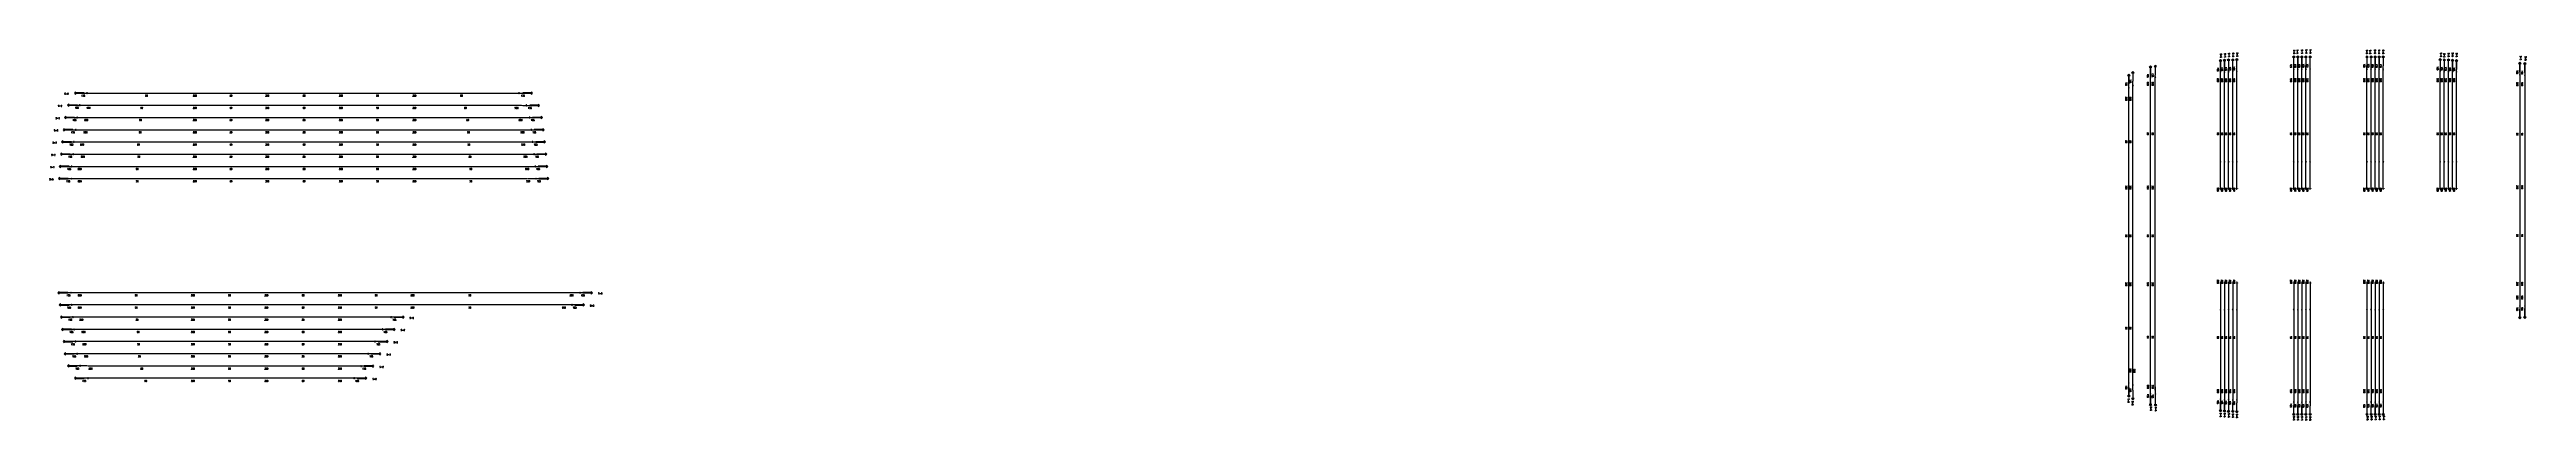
# Model space of a CAD drawing. Header units: millimetres. Extents: x -211477 to 1328726, y -15421 to 98394.
# Drawn here: x 527998 to 832291, y 35330 to 80833 of the extents above; entities that cross this region are included whole.
import ezdxf

# ---------------------------------------------------------------- set-up
doc = ezdxf.new("R2010")
doc.units = ezdxf.units.MM
doc.header["$MEASUREMENT"] = 0
doc.layers.add('Current_plane_Tendon', color=7, linetype='Continuous', true_color=0xab0000)
doc.styles.get("Standard").update_dxf_attribs({"font": 'arial.ttf'})

# ---------------------------------------------------------------- blocks, each defined once
blk = doc.blocks.new('fdsfsdfdsf')
at = {"layer": 'Current_plane_Tendon', "color": 14, "linetype": 'Continuous', "true_color": 0xab0000}
for points, elevation in [([(414419, 332827), (413369, 332832), (413369, 332982), (413219, 332821), (413368, 332658), (413369, 332808), (414419, 332803)], 62), ([(415262, 334316), (414212, 334316), (414212, 334466), (414062, 334304), (414212, 334142), (414212, 334292), (415262, 334292)], 64), ([(414762, 332814), (414760, 332830), (414753, 332843), (414742, 332855), (414728, 332862), (414712, 332864), (414697, 332862), (414683, 332855), (414672, 332843), (414665, 332830), (414662, 332814), (414665, 332799), (414672, 332785), (414683, 332774), (414697, 332767), (414712, 332764), (414728, 332767), (414742, 332774), (414753, 332785), (414760, 332799), (414762, 332814)], 180), ([(415659, 334304), (415656, 334319), (415649, 334333), (415638, 334344), (415624, 334351), (415609, 334354), (415593, 334351), (415579, 334344), (415568, 334333), (415561, 334319), (415559, 334304), (415561, 334288), (415568, 334274), (415579, 334263), (415593, 334256), (415609, 334254), (415624, 334256), (415638, 334263), (415649, 334274), (415656, 334288), (415659, 334304)], 180), ([(468730, 334304), (468728, 334319), (468721, 334333), (468710, 334344), (468696, 334351), (468680, 334354), (468665, 334351), (468651, 334344), (468640, 334333), (468633, 334319), (468630, 334304), (468633, 334288), (468640, 334274), (468651, 334263), (468665, 334256), (468680, 334254), (468696, 334256), (468710, 334263), (468721, 334274), (468728, 334288), (468730, 334304)], 189), ([(469152, 334292), (470202, 334292), (470202, 334142), (470352, 334304), (470202, 334466), (470202, 334316), (469152, 334316)], 64), ([(469627, 332794), (469625, 332809), (469618, 332823), (469607, 332834), (469593, 332841), (469577, 332844), (469562, 332841), (469548, 332834), (469537, 332823), (469530, 332809), (469527, 332794), (469530, 332778), (469537, 332765), (469548, 332753), (469562, 332746), (469577, 332744), (469593, 332746), (469607, 332753), (469618, 332765), (469625, 332778), (469627, 332794)], 186), ([(470004, 332780), (471054, 332775), (471053, 332625), (471204, 332787), (471055, 332949), (471054, 332799), (470004, 332804)], 61), ([(413863, 329816), (412813, 329816), (412813, 329966), (412663, 329804), (412813, 329642), (412813, 329792), (413863, 329792)], 58), ([(414061, 331316), (413011, 331316), (413011, 331466), (412861, 331304), (413011, 331142), (413011, 331292), (414061, 331292)], 59), ([(414278, 329804), (414276, 329819), (414269, 329833), (414258, 329844), (414244, 329851), (414228, 329854), (414213, 329851), (414199, 329844), (414188, 329833), (414181, 329819), (414178, 329804), (414181, 329788), (414188, 329774), (414199, 329763), (414213, 329756), (414228, 329754), (414244, 329756), (414258, 329763), (414269, 329774), (414276, 329788), (414278, 329804)], 180), ([(414440, 331304), (414437, 331319), (414430, 331333), (414419, 331344), (414405, 331351), (414390, 331354), (414374, 331351), (414360, 331344), (414349, 331333), (414342, 331319), (414340, 331304), (414342, 331288), (414349, 331274), (414360, 331263), (414374, 331256), (414390, 331254), (414405, 331256), (414419, 331263), (414430, 331274), (414437, 331288), (414440, 331304)], 180), ([(470034, 331304), (470031, 331319), (470024, 331333), (470013, 331344), (469999, 331351), (469984, 331354), (469968, 331351), (469954, 331344), (469943, 331333), (469936, 331319), (469934, 331304), (469936, 331288), (469943, 331274), (469954, 331263), (469968, 331256), (469984, 331254), (469999, 331256), (470013, 331263), (470024, 331274), (470031, 331288), (470034, 331304)], 184), ([(470238, 329804), (470235, 329819), (470228, 329833), (470217, 329844), (470203, 329851), (470188, 329854), (470172, 329851), (470159, 329844), (470147, 329833), (470140, 329819), (470138, 329804), (470140, 329788), (470147, 329774), (470159, 329763), (470172, 329756), (470188, 329754), (470203, 329756), (470217, 329763), (470228, 329774), (470235, 329788), (470238, 329804)], 183), ([(470353, 331292), (471403, 331292), (471403, 331142), (471553, 331304), (471403, 331466), (471403, 331316), (470353, 331316)], 59), ([(470551, 329792), (471601, 329792), (471601, 329642), (471751, 329804), (471601, 329966), (471601, 329816), (470551, 329816)], 58), ([(413533, 326816), (412483, 326816), (412483, 326966), (412333, 326804), (412483, 326642), (412483, 326792), (413533, 326792)], 58), ([(413687, 328316), (412637, 328316), (412637, 328466), (412487, 328304), (412637, 328142), (412637, 328292), (413687, 328292)], 59), ([(413950, 326804), (413947, 326819), (413940, 326833), (413929, 326844), (413915, 326851), (413900, 326854), (413884, 326851), (413870, 326844), (413859, 326833), (413852, 326819), (413850, 326804), (413852, 326788), (413859, 326774), (413870, 326763), (413884, 326756), (413900, 326754), (413915, 326756), (413929, 326763), (413940, 326774), (413947, 326788), (413950, 326804)], 180), ([(414033, 328304), (414030, 328319), (414023, 328333), (414012, 328344), (413998, 328351), (413983, 328354), (413967, 328351), (413953, 328344), (413942, 328333), (413935, 328319), (413933, 328304), (413935, 328288), (413942, 328274), (413953, 328263), (413967, 328256), (413983, 328254), (413998, 328256), (414012, 328263), (414023, 328274), (414030, 328288), (414033, 328304)], 180), ([(470393, 328305), (470390, 328320), (470383, 328334), (470372, 328345), (470358, 328352), (470343, 328355), (470327, 328352), (470313, 328345), (470302, 328334), (470295, 328320), (470293, 328305), (470295, 328289), (470302, 328275), (470313, 328264), (470327, 328257), (470343, 328255), (470358, 328257), (470372, 328264), (470383, 328275), (470390, 328289), (470393, 328305)], 305), ([(470578, 326804), (470576, 326819), (470569, 326833), (470558, 326844), (470544, 326851), (470528, 326854), (470513, 326851), (470499, 326844), (470488, 326833), (470481, 326819), (470478, 326804), (470481, 326788), (470488, 326774), (470499, 326763), (470513, 326756), (470528, 326754), (470544, 326756), (470558, 326763), (470569, 326774), (470576, 326788), (470578, 326804)], 183), ([(470727, 328293), (471777, 328293), (471777, 328143), (471927, 328305), (471777, 328467), (471777, 328317), (470727, 328317)], 180), ([(470881, 326792), (471931, 326792), (471931, 326642), (472081, 326804), (471931, 326966), (471931, 326816), (470881, 326816)], 58), ([(413290, 323816), (412240, 323816), (412240, 323966), (412090, 323804), (412240, 323642), (412240, 323792), (413290, 323792)], 180), ([(413401, 325316), (412351, 325316), (412351, 325466), (412201, 325304), (412351, 325142), (412351, 325292), (413401, 325292)], 57), ([(413762, 325304), (413759, 325319), (413752, 325333), (413741, 325344), (413727, 325351), (413712, 325354), (413696, 325351), (413682, 325344), (413671, 325333), (413664, 325319), (413662, 325304), (413664, 325288), (413671, 325274), (413682, 325263), (413696, 325256), (413712, 325254), (413727, 325256), (413741, 325263), (413752, 325274), (413759, 325288), (413762, 325304)], 180), ([(413762, 323804), (413712, 323854), (413662, 323804), (413712, 323754), (413762, 323804)], 180), ([(470732, 325304), (470729, 325319), (470722, 325333), (470711, 325344), (470697, 325351), (470682, 325354), (470666, 325351), (470653, 325344), (470641, 325333), (470634, 325319), (470632, 325304), (470634, 325288), (470641, 325274), (470653, 325263), (470666, 325256), (470682, 325254), (470697, 325256), (470711, 325263), (470722, 325274), (470729, 325288), (470732, 325304)], 182), ([(470843, 323806), (470793, 323856), (470743, 323806), (470793, 323756), (470843, 323806)], 305), ([(471013, 325292), (472063, 325292), (472063, 325142), (472213, 325304), (472063, 325466), (472063, 325316), (471013, 325316)], 57), ([(471124, 323794), (472174, 323794), (472174, 323644), (472324, 323806), (472174, 323968), (472174, 323818), (471124, 323818)], 180), ([(413239, 309815), (412189, 309815), (412189, 309965), (412039, 309803), (412189, 309641), (412189, 309791), (413239, 309791)], 180), ([(413401, 308315), (412351, 308315), (412351, 308465), (412201, 308303), (412351, 308141), (412351, 308291), (413401, 308291)], 57), ([(413712, 309800), (413662, 309850), (413612, 309800), (413662, 309750), (413712, 309800)], 180), ([(413782, 308303), (413780, 308319), (413772, 308333), (413761, 308344), (413747, 308351), (413732, 308353), (413717, 308351), (413703, 308344), (413692, 308333), (413684, 308319), (413682, 308303), (413684, 308288), (413692, 308274), (413703, 308263), (413717, 308256), (413732, 308253), (413747, 308256), (413761, 308263), (413772, 308274), (413780, 308288), (413782, 308303)], 182), ([(475239, 308304), (475236, 308320), (475229, 308333), (475218, 308345), (475204, 308352), (475189, 308354), (475173, 308352), (475159, 308345), (475148, 308333), (475141, 308320), (475139, 308304), (475141, 308289), (475148, 308275), (475159, 308264), (475173, 308257), (475189, 308254), (475204, 308257), (475218, 308264), (475229, 308275), (475236, 308289), (475239, 308304)], 305), ([(475519, 308292), (476569, 308292), (476569, 308142), (476719, 308304), (476569, 308466), (476569, 308316), (475519, 308316)], 180), ([(476230, 309803), (476180, 309853), (476130, 309803), (476180, 309753), (476230, 309803)], 255), ([(476510, 309791), (477560, 309791), (477560, 309641), (477710, 309803), (477560, 309965), (477560, 309815), (476510, 309815)], 130), ([(413533, 306815), (412483, 306815), (412483, 306965), (412333, 306803), (412483, 306641), (412483, 306791), (413533, 306791)], 58), ([(413687, 305315), (412637, 305315), (412637, 305465), (412487, 305303), (412637, 305141), (412637, 305291), (413687, 305291)], 59), ([(413936, 306803), (413933, 306819), (413926, 306833), (413915, 306844), (413901, 306851), (413886, 306853), (413870, 306851), (413856, 306844), (413845, 306833), (413838, 306819), (413836, 306803), (413838, 306788), (413845, 306774), (413856, 306763), (413870, 306756), (413886, 306753), (413901, 306756), (413915, 306763), (413926, 306774), (413933, 306788), (413936, 306803)], 183), ([(414080, 305303), (414077, 305319), (414070, 305333), (414059, 305344), (414045, 305351), (414030, 305353), (414014, 305351), (414000, 305344), (413989, 305333), (413982, 305319), (413980, 305303), (413982, 305288), (413989, 305274), (414000, 305263), (414014, 305256), (414030, 305253), (414045, 305256), (414059, 305263), (414070, 305274), (414077, 305288), (414080, 305303)], 180), ([(451971, 305303), (451968, 305319), (451961, 305333), (451950, 305344), (451936, 305351), (451921, 305353), (451905, 305351), (451891, 305344), (451880, 305333), (451873, 305319), (451871, 305303), (451873, 305288), (451880, 305274), (451891, 305263), (451905, 305256), (451921, 305253), (451936, 305256), (451950, 305263), (451961, 305274), (451968, 305288), (451971, 305303)], 105), ([(452258, 305291), (453308, 305291), (453308, 305141), (453458, 305303), (453308, 305465), (453308, 305315), (452258, 305315)], -20), ([(453008, 306803), (453005, 306819), (452998, 306833), (452987, 306844), (452973, 306851), (452958, 306853), (452942, 306851), (452929, 306844), (452917, 306833), (452910, 306819), (452908, 306803), (452910, 306788), (452917, 306774), (452929, 306763), (452942, 306756), (452958, 306753), (452973, 306756), (452987, 306763), (452998, 306774), (453005, 306788), (453008, 306803)], 180), ([(453357, 306791), (454407, 306791), (454407, 306641), (454557, 306803), (454407, 306965), (454407, 306815), (453357, 306815)], 55), ([(413863, 303815), (412813, 303815), (412813, 303965), (412663, 303803), (412813, 303641), (412813, 303791), (413863, 303791)], 58), ([(414015, 302315), (412965, 302315), (412965, 302465), (412815, 302303), (412965, 302141), (412965, 302291), (414015, 302291)], 55), ([(414243, 303803), (414241, 303819), (414234, 303833), (414223, 303844), (414209, 303851), (414193, 303853), (414178, 303851), (414164, 303844), (414153, 303833), (414146, 303819), (414143, 303803), (414146, 303788), (414153, 303774), (414164, 303763), (414178, 303756), (414193, 303753), (414209, 303756), (414223, 303763), (414234, 303774), (414241, 303788), (414243, 303803)], 180), ([(414434, 302303), (414432, 302319), (414424, 302333), (414413, 302344), (414399, 302351), (414384, 302353), (414369, 302351), (414355, 302344), (414344, 302333), (414336, 302319), (414334, 302303), (414336, 302288), (414344, 302274), (414355, 302263), (414369, 302256), (414384, 302253), (414399, 302256), (414413, 302263), (414424, 302274), (414432, 302288), (414434, 302303)], 180), ([(450197, 302303), (450195, 302319), (450188, 302333), (450177, 302344), (450163, 302351), (450147, 302353), (450132, 302351), (450118, 302344), (450107, 302333), (450100, 302319), (450097, 302303), (450100, 302288), (450107, 302274), (450118, 302263), (450132, 302256), (450147, 302253), (450163, 302256), (450177, 302263), (450188, 302274), (450195, 302288), (450197, 302303)], 111), ([(450522, 302291), (451572, 302291), (451572, 302141), (451722, 302303), (451572, 302465), (451572, 302315), (450522, 302315)], -14), ([(451042, 303803), (451039, 303819), (451032, 303833), (451021, 303844), (451007, 303851), (450992, 303853), (450976, 303851), (450962, 303844), (450951, 303833), (450944, 303819), (450942, 303803), (450944, 303788), (450951, 303774), (450962, 303763), (450976, 303756), (450992, 303753), (451007, 303756), (451021, 303763), (451032, 303774), (451039, 303788), (451042, 303803)], 107), ([(451390, 303791), (452440, 303791), (452440, 303641), (452590, 303803), (452440, 303965), (452440, 303815), (451390, 303815)], -18), ([(414410, 300827), (413360, 300832), (413360, 300982), (413210, 300820), (413359, 300658), (413360, 300808), (414410, 300803)], 61), ([(415262, 299315), (414212, 299315), (414212, 299465), (414062, 299303), (414212, 299141), (414212, 299291), (415262, 299291)], 64), ([(414818, 300813), (414816, 300829), (414809, 300843), (414798, 300854), (414784, 300861), (414768, 300863), (414753, 300861), (414739, 300854), (414728, 300843), (414721, 300829), (414718, 300813), (414721, 300798), (414728, 300784), (414739, 300773), (414753, 300766), (414768, 300763), (414784, 300766), (414798, 300773), (414809, 300784), (414816, 300798), (414818, 300813)], 180), ([(415783, 299303), (415781, 299319), (415774, 299333), (415763, 299344), (415749, 299351), (415733, 299353), (415718, 299351), (415704, 299344), (415693, 299333), (415686, 299319), (415683, 299303), (415686, 299288), (415693, 299274), (415704, 299263), (415718, 299256), (415733, 299253), (415749, 299256), (415763, 299263), (415774, 299274), (415781, 299288), (415783, 299303)], 189), ([(448473, 299305), (448471, 299320), (448464, 299334), (448453, 299345), (448439, 299353), (448423, 299355), (448408, 299353), (448394, 299345), (448383, 299334), (448376, 299320), (448373, 299305), (448376, 299290), (448383, 299276), (448394, 299265), (448408, 299257), (448423, 299255), (448439, 299257), (448453, 299265), (448464, 299276), (448471, 299290), (448473, 299305)], 186), ([(448787, 299291), (449837, 299287), (449836, 299137), (449987, 299298), (449838, 299461), (449837, 299311), (448787, 299315)], 61), ([(449341, 300805), (449339, 300820), (449332, 300834), (449320, 300845), (449307, 300853), (449291, 300855), (449276, 300853), (449262, 300845), (449251, 300834), (449244, 300820), (449241, 300805), (449244, 300790), (449251, 300776), (449262, 300765), (449276, 300757), (449291, 300755), (449307, 300757), (449320, 300765), (449332, 300776), (449339, 300790), (449341, 300805)], 119), ([(449655, 300791), (450705, 300787), (450704, 300637), (450855, 300798), (450705, 300961), (450705, 300811), (449655, 300815)], -6)]:
    blk.add_lwpolyline(points, close=True, dxfattribs=dict(at, elevation=elevation))
for points, elevation in [([(414459, 332815, 20, 20, 0), (414439, 332850, 20, 20, 0), (414399, 332850, 20, 20, 0), (414379, 332815, 20, 20, 0), (414399, 332781, 20, 20, 0), (414439, 332781, 20, 20, 0)], 62), ([(415302, 334304, 20, 20, 0), (415282, 334338, 20, 20, 0), (415242, 334338, 20, 20, 0), (415222, 334304, 20, 20, 0), (415242, 334269, 20, 20, 0), (415282, 334269, 20, 20, 0)], 64), ([(415843, 332809, 20, 20, 0), (415823, 332844, 20, 20, 0), (415783, 332844, 20, 20, 0), (415763, 332809, 20, 20, 0), (415783, 332775, 20, 20, 0), (415823, 332775, 20, 20, 0)], 130), ([(422360, 332806, 20, 20, 0), (422340, 332841, 20, 20, 0), (422300, 332841, 20, 20, 0), (422280, 332806, 20, 20, 0), (422300, 332772, 20, 20, 0), (422340, 332772, 20, 20, 0)], -20), ([(422966, 334304, 20, 20, 0), (422946, 334338, 20, 20, 0), (422906, 334338, 20, 20, 0), (422886, 334304, 20, 20, 0), (422906, 334269, 20, 20, 0), (422946, 334269, 20, 20, 0)], -20), ([(428876, 334304, 20, 20, 0), (428856, 334338, 20, 20, 0), (428816, 334338, 20, 20, 0), (428796, 334304, 20, 20, 0), (428816, 334269, 20, 20, 0), (428856, 334269, 20, 20, 0)], 130), ([(428876, 332804, 20, 20, 0), (428856, 332838, 20, 20, 0), (428816, 332838, 20, 20, 0), (428796, 332804, 20, 20, 0), (428816, 332769, 20, 20, 0), (428856, 332769, 20, 20, 0)], 130), ([(433331, 334304, 20, 20, 0), (433311, 334338, 20, 20, 0), (433271, 334338, 20, 20, 0), (433251, 334304, 20, 20, 0), (433271, 334269, 20, 20, 0), (433311, 334269, 20, 20, 0)], -20), ([(433331, 332804, 20, 20, 0), (433311, 332838, 20, 20, 0), (433271, 332838, 20, 20, 0), (433251, 332804, 20, 20, 0), (433271, 332769, 20, 20, 0), (433311, 332769, 20, 20, 0)], -20), ([(437787, 334304, 20, 20, 0), (437767, 334338, 20, 20, 0), (437727, 334338, 20, 20, 0), (437707, 334304, 20, 20, 0), (437727, 334269, 20, 20, 0), (437767, 334269, 20, 20, 0)], 130), ([(437787, 332804, 20, 20, 0), (437767, 332838, 20, 20, 0), (437727, 332838, 20, 20, 0), (437707, 332804, 20, 20, 0), (437727, 332769, 20, 20, 0), (437767, 332769, 20, 20, 0)], 130), ([(442304, 334304, 20, 20, 0), (442284, 334338, 20, 20, 0), (442244, 334338, 20, 20, 0), (442224, 334304, 20, 20, 0), (442244, 334269, 20, 20, 0), (442284, 334269, 20, 20, 0)], -20), ([(442304, 332804, 20, 20, 0), (442284, 332838, 20, 20, 0), (442244, 332838, 20, 20, 0), (442224, 332804, 20, 20, 0), (442244, 332769, 20, 20, 0), (442284, 332769, 20, 20, 0)], -20), ([(446822, 334304, 20, 20, 0), (446802, 334338, 20, 20, 0), (446762, 334338, 20, 20, 0), (446742, 334304, 20, 20, 0), (446762, 334269, 20, 20, 0), (446802, 334269, 20, 20, 0)], 130), ([(446822, 332804, 20, 20, 0), (446802, 332838, 20, 20, 0), (446762, 332838, 20, 20, 0), (446742, 332804, 20, 20, 0), (446762, 332769, 20, 20, 0), (446802, 332769, 20, 20, 0)], 130), ([(451340, 334304, 20, 20, 0), (451320, 334338, 20, 20, 0), (451280, 334338, 20, 20, 0), (451260, 334304, 20, 20, 0), (451280, 334269, 20, 20, 0), (451320, 334269, 20, 20, 0)], -20), ([(451340, 332804, 20, 20, 0), (451320, 332838, 20, 20, 0), (451280, 332838, 20, 20, 0), (451260, 332804, 20, 20, 0), (451280, 332769, 20, 20, 0), (451320, 332769, 20, 20, 0)], -20), ([(455857, 334304, 20, 20, 0), (455837, 334338, 20, 20, 0), (455797, 334338, 20, 20, 0), (455777, 334304, 20, 20, 0), (455797, 334269, 20, 20, 0), (455837, 334269, 20, 20, 0)], 130), ([(455857, 332804, 20, 20, 0), (455837, 332838, 20, 20, 0), (455797, 332838, 20, 20, 0), (455777, 332804, 20, 20, 0), (455797, 332769, 20, 20, 0), (455837, 332769, 20, 20, 0)], 130), ([(461643, 334304, 20, 20, 0), (461623, 334338, 20, 20, 0), (461583, 334338, 20, 20, 0), (461563, 334304, 20, 20, 0), (461583, 334269, 20, 20, 0), (461623, 334269, 20, 20, 0)], -20), ([(462131, 332802, 20, 20, 0), (462111, 332836, 20, 20, 0), (462071, 332836, 20, 20, 0), (462051, 332802, 20, 20, 0), (462071, 332767, 20, 20, 0), (462111, 332767, 20, 20, 0)], -20), ([(468405, 332799, 20, 20, 0), (468385, 332834, 20, 20, 0), (468345, 332834, 20, 20, 0), (468325, 332799, 20, 20, 0), (468345, 332765, 20, 20, 0), (468385, 332765, 20, 20, 0)], 130), ([(469192, 334304, 20, 20, 0), (469172, 334338, 20, 20, 0), (469132, 334338, 20, 20, 0), (469112, 334304, 20, 20, 0), (469132, 334269, 20, 20, 0), (469172, 334269, 20, 20, 0)], 64), ([(470044, 332792, 20, 20, 0), (470024, 332827, 20, 20, 0), (469984, 332827, 20, 20, 0), (469964, 332792, 20, 20, 0), (469984, 332757, 20, 20, 0), (470024, 332757, 20, 20, 0)], 61), ([(413903, 329804, 20, 20, 0), (413883, 329838, 20, 20, 0), (413843, 329838, 20, 20, 0), (413823, 329804, 20, 20, 0), (413843, 329769, 20, 20, 0), (413883, 329769, 20, 20, 0)], 58), ([(414101, 331304, 20, 20, 0), (414081, 331338, 20, 20, 0), (414041, 331338, 20, 20, 0), (414021, 331304, 20, 20, 0), (414041, 331269, 20, 20, 0), (414081, 331269, 20, 20, 0)], 59), ([(415463, 329804, 20, 20, 0), (415443, 329838, 20, 20, 0), (415403, 329838, 20, 20, 0), (415383, 329804, 20, 20, 0), (415403, 329769, 20, 20, 0), (415443, 329769, 20, 20, 0)], 130), ([(415555, 331304, 20, 20, 0), (415535, 331338, 20, 20, 0), (415495, 331338, 20, 20, 0), (415475, 331304, 20, 20, 0), (415495, 331269, 20, 20, 0), (415535, 331269, 20, 20, 0)], 130), ([(422169, 329804, 20, 20, 0), (422149, 329838, 20, 20, 0), (422109, 329838, 20, 20, 0), (422089, 329804, 20, 20, 0), (422109, 329769, 20, 20, 0), (422149, 329769, 20, 20, 0)], -20), ([(422215, 331304, 20, 20, 0), (422195, 331338, 20, 20, 0), (422155, 331338, 20, 20, 0), (422135, 331304, 20, 20, 0), (422155, 331269, 20, 20, 0), (422195, 331269, 20, 20, 0)], -20), ([(428876, 331304, 20, 20, 0), (428856, 331338, 20, 20, 0), (428816, 331338, 20, 20, 0), (428796, 331304, 20, 20, 0), (428816, 331269, 20, 20, 0), (428856, 331269, 20, 20, 0)], 130), ([(428876, 329804, 20, 20, 0), (428856, 329838, 20, 20, 0), (428816, 329838, 20, 20, 0), (428796, 329804, 20, 20, 0), (428816, 329769, 20, 20, 0), (428856, 329769, 20, 20, 0)], 130), ([(433331, 331304, 20, 20, 0), (433311, 331338, 20, 20, 0), (433271, 331338, 20, 20, 0), (433251, 331304, 20, 20, 0), (433271, 331269, 20, 20, 0), (433311, 331269, 20, 20, 0)], -20), ([(433331, 329804, 20, 20, 0), (433311, 329838, 20, 20, 0), (433271, 329838, 20, 20, 0), (433251, 329804, 20, 20, 0), (433271, 329769, 20, 20, 0), (433311, 329769, 20, 20, 0)], -20), ([(437787, 331304, 20, 20, 0), (437767, 331338, 20, 20, 0), (437727, 331338, 20, 20, 0), (437707, 331304, 20, 20, 0), (437727, 331269, 20, 20, 0), (437767, 331269, 20, 20, 0)], 130), ([(437787, 329804, 20, 20, 0), (437767, 329838, 20, 20, 0), (437727, 329838, 20, 20, 0), (437707, 329804, 20, 20, 0), (437727, 329769, 20, 20, 0), (437767, 329769, 20, 20, 0)], 130), ([(442304, 331304, 20, 20, 0), (442284, 331338, 20, 20, 0), (442244, 331338, 20, 20, 0), (442224, 331304, 20, 20, 0), (442244, 331269, 20, 20, 0), (442284, 331269, 20, 20, 0)], -20), ([(442304, 329804, 20, 20, 0), (442284, 329838, 20, 20, 0), (442244, 329838, 20, 20, 0), (442224, 329804, 20, 20, 0), (442244, 329769, 20, 20, 0), (442284, 329769, 20, 20, 0)], -20), ([(446822, 331304, 20, 20, 0), (446802, 331338, 20, 20, 0), (446762, 331338, 20, 20, 0), (446742, 331304, 20, 20, 0), (446762, 331269, 20, 20, 0), (446802, 331269, 20, 20, 0)], 130), ([(446822, 329804, 20, 20, 0), (446802, 329838, 20, 20, 0), (446762, 329838, 20, 20, 0), (446742, 329804, 20, 20, 0), (446762, 329769, 20, 20, 0), (446802, 329769, 20, 20, 0)], 130), ([(451340, 331304, 20, 20, 0), (451320, 331338, 20, 20, 0), (451280, 331338, 20, 20, 0), (451260, 331304, 20, 20, 0), (451280, 331269, 20, 20, 0), (451320, 331269, 20, 20, 0)], -20), ([(451340, 329804, 20, 20, 0), (451320, 329838, 20, 20, 0), (451280, 329838, 20, 20, 0), (451260, 329804, 20, 20, 0), (451280, 329769, 20, 20, 0), (451320, 329769, 20, 20, 0)], -20), ([(455857, 331304, 20, 20, 0), (455837, 331338, 20, 20, 0), (455797, 331338, 20, 20, 0), (455777, 331304, 20, 20, 0), (455797, 331269, 20, 20, 0), (455837, 331269, 20, 20, 0)], 130), ([(455857, 329804, 20, 20, 0), (455837, 329838, 20, 20, 0), (455797, 329838, 20, 20, 0), (455777, 329804, 20, 20, 0), (455797, 329769, 20, 20, 0), (455837, 329769, 20, 20, 0)], 130), ([(462409, 331304, 20, 20, 0), (462389, 331338, 20, 20, 0), (462349, 331338, 20, 20, 0), (462329, 331304, 20, 20, 0), (462349, 331269, 20, 20, 0), (462389, 331269, 20, 20, 0)], -20), ([(462514, 329804, 20, 20, 0), (462494, 329838, 20, 20, 0), (462454, 329838, 20, 20, 0), (462434, 329804, 20, 20, 0), (462454, 329769, 20, 20, 0), (462494, 329769, 20, 20, 0)], -20), ([(468916, 331304, 20, 20, 0), (468896, 331338, 20, 20, 0), (468856, 331338, 20, 20, 0), (468836, 331304, 20, 20, 0), (468856, 331269, 20, 20, 0), (468896, 331269, 20, 20, 0)], 134), ([(469139, 329804, 20, 20, 0), (469119, 329838, 20, 20, 0), (469079, 329838, 20, 20, 0), (469059, 329804, 20, 20, 0), (469079, 329769, 20, 20, 0), (469119, 329769, 20, 20, 0)], 133), ([(470393, 331304, 20, 20, 0), (470373, 331338, 20, 20, 0), (470333, 331338, 20, 20, 0), (470313, 331304, 20, 20, 0), (470333, 331269, 20, 20, 0), (470373, 331269, 20, 20, 0)], 59), ([(470591, 329804, 20, 20, 0), (470571, 329838, 20, 20, 0), (470531, 329838, 20, 20, 0), (470511, 329804, 20, 20, 0), (470531, 329769, 20, 20, 0), (470571, 329769, 20, 20, 0)], 58), ([(413573, 326804, 20, 20, 0), (413553, 326838, 20, 20, 0), (413513, 326838, 20, 20, 0), (413493, 326804, 20, 20, 0), (413513, 326769, 20, 20, 0), (413553, 326769, 20, 20, 0)], 58), ([(413727, 328304, 20, 20, 0), (413707, 328338, 20, 20, 0), (413667, 328338, 20, 20, 0), (413647, 328304, 20, 20, 0), (413667, 328269, 20, 20, 0), (413707, 328269, 20, 20, 0)], 59), ([(415034, 328304, 20, 20, 0), (415014, 328338, 20, 20, 0), (414974, 328338, 20, 20, 0), (414954, 328304, 20, 20, 0), (414974, 328269, 20, 20, 0), (415014, 328269, 20, 20, 0)], 130), ([(415138, 326804, 20, 20, 0), (415118, 326838, 20, 20, 0), (415078, 326838, 20, 20, 0), (415058, 326804, 20, 20, 0), (415078, 326769, 20, 20, 0), (415118, 326769, 20, 20, 0)], 130), ([(421955, 328304, 20, 20, 0), (421935, 328338, 20, 20, 0), (421895, 328338, 20, 20, 0), (421875, 328304, 20, 20, 0), (421895, 328269, 20, 20, 0), (421935, 328269, 20, 20, 0)], -20), ([(422007, 326804, 20, 20, 0), (421987, 326838, 20, 20, 0), (421947, 326838, 20, 20, 0), (421927, 326804, 20, 20, 0), (421947, 326769, 20, 20, 0), (421987, 326769, 20, 20, 0)], -20), ([(428876, 328304, 20, 20, 0), (428856, 328338, 20, 20, 0), (428816, 328338, 20, 20, 0), (428796, 328304, 20, 20, 0), (428816, 328269, 20, 20, 0), (428856, 328269, 20, 20, 0)], 130), ([(428876, 326804, 20, 20, 0), (428856, 326838, 20, 20, 0), (428816, 326838, 20, 20, 0), (428796, 326804, 20, 20, 0), (428816, 326769, 20, 20, 0), (428856, 326769, 20, 20, 0)], 130), ([(433331, 328304, 20, 20, 0), (433311, 328338, 20, 20, 0), (433271, 328338, 20, 20, 0), (433251, 328304, 20, 20, 0), (433271, 328269, 20, 20, 0), (433311, 328269, 20, 20, 0)], -20), ([(433331, 326804, 20, 20, 0), (433311, 326838, 20, 20, 0), (433271, 326838, 20, 20, 0), (433251, 326804, 20, 20, 0), (433271, 326769, 20, 20, 0), (433311, 326769, 20, 20, 0)], -20), ([(437787, 328304, 20, 20, 0), (437767, 328338, 20, 20, 0), (437727, 328338, 20, 20, 0), (437707, 328304, 20, 20, 0), (437727, 328269, 20, 20, 0), (437767, 328269, 20, 20, 0)], 130), ([(437787, 326804, 20, 20, 0), (437767, 326838, 20, 20, 0), (437727, 326838, 20, 20, 0), (437707, 326804, 20, 20, 0), (437727, 326769, 20, 20, 0), (437767, 326769, 20, 20, 0)], 130), ([(442304, 328304, 20, 20, 0), (442284, 328338, 20, 20, 0), (442244, 328338, 20, 20, 0), (442224, 328304, 20, 20, 0), (442244, 328269, 20, 20, 0), (442284, 328269, 20, 20, 0)], -20), ([(442304, 326804, 20, 20, 0), (442284, 326838, 20, 20, 0), (442244, 326838, 20, 20, 0), (442224, 326804, 20, 20, 0), (442244, 326769, 20, 20, 0), (442284, 326769, 20, 20, 0)], -20), ([(446822, 328304, 20, 20, 0), (446802, 328338, 20, 20, 0), (446762, 328338, 20, 20, 0), (446742, 328304, 20, 20, 0), (446762, 328269, 20, 20, 0), (446802, 328269, 20, 20, 0)], 130), ([(446822, 326804, 20, 20, 0), (446802, 326838, 20, 20, 0), (446762, 326838, 20, 20, 0), (446742, 326804, 20, 20, 0), (446762, 326769, 20, 20, 0), (446802, 326769, 20, 20, 0)], 130), ([(451340, 328304, 20, 20, 0), (451320, 328338, 20, 20, 0), (451280, 328338, 20, 20, 0), (451260, 328304, 20, 20, 0), (451280, 328269, 20, 20, 0), (451320, 328269, 20, 20, 0)], -20), ([(451340, 326804, 20, 20, 0), (451320, 326838, 20, 20, 0), (451280, 326838, 20, 20, 0), (451260, 326804, 20, 20, 0), (451280, 326769, 20, 20, 0), (451320, 326769, 20, 20, 0)], -20), ([(455857, 328304, 20, 20, 0), (455837, 328338, 20, 20, 0), (455797, 328338, 20, 20, 0), (455777, 328304, 20, 20, 0), (455797, 328269, 20, 20, 0), (455837, 328269, 20, 20, 0)], 130), ([(455857, 326804, 20, 20, 0), (455837, 326838, 20, 20, 0), (455797, 326838, 20, 20, 0), (455777, 326804, 20, 20, 0), (455797, 326769, 20, 20, 0), (455837, 326769, 20, 20, 0)], 130), ([(462565, 328304, 20, 20, 0), (462545, 328338, 20, 20, 0), (462505, 328338, 20, 20, 0), (462485, 328304, 20, 20, 0), (462505, 328269, 20, 20, 0), (462545, 328269, 20, 20, 0)], -20), ([(462700, 326804, 20, 20, 0), (462680, 326838, 20, 20, 0), (462640, 326838, 20, 20, 0), (462620, 326804, 20, 20, 0), (462640, 326769, 20, 20, 0), (462680, 326769, 20, 20, 0)], -20), ([(469231, 328305, 20, 20, 0), (469211, 328339, 20, 20, 0), (469171, 328339, 20, 20, 0), (469151, 328305, 20, 20, 0), (469171, 328270, 20, 20, 0), (469211, 328270, 20, 20, 0)], 255), ([(469511, 326804, 20, 20, 0), (469491, 326838, 20, 20, 0), (469451, 326838, 20, 20, 0), (469431, 326804, 20, 20, 0), (469451, 326769, 20, 20, 0), (469491, 326769, 20, 20, 0)], 133), ([(470767, 328305, 20, 20, 0), (470747, 328339, 20, 20, 0), (470707, 328339, 20, 20, 0), (470687, 328305, 20, 20, 0), (470707, 328270, 20, 20, 0), (470747, 328270, 20, 20, 0)], 180), ([(470921, 326804, 20, 20, 0), (470901, 326838, 20, 20, 0), (470861, 326838, 20, 20, 0), (470841, 326804, 20, 20, 0), (470861, 326769, 20, 20, 0), (470901, 326769, 20, 20, 0)], 58), ([(413330, 323804, 20, 20, 0), (413310, 323838, 20, 20, 0), (413270, 323838, 20, 20, 0), (413250, 323804, 20, 20, 0), (413270, 323769, 20, 20, 0), (413310, 323769, 20, 20, 0)], 180), ([(413441, 325304, 20, 20, 0), (413421, 325338, 20, 20, 0), (413381, 325338, 20, 20, 0), (413361, 325304, 20, 20, 0), (413381, 325269, 20, 20, 0), (413421, 325269, 20, 20, 0)], 57), ([(414743, 325304, 20, 20, 0), (414723, 325338, 20, 20, 0), (414683, 325338, 20, 20, 0), (414663, 325304, 20, 20, 0), (414683, 325269, 20, 20, 0), (414723, 325269, 20, 20, 0)], 130), ([(414743, 323804, 20, 20, 0), (414723, 323838, 20, 20, 0), (414683, 323838, 20, 20, 0), (414663, 323804, 20, 20, 0), (414683, 323769, 20, 20, 0), (414723, 323769, 20, 20, 0)], 130), ([(421809, 325304, 20, 20, 0), (421789, 325338, 20, 20, 0), (421749, 325338, 20, 20, 0), (421729, 325304, 20, 20, 0), (421749, 325269, 20, 20, 0), (421789, 325269, 20, 20, 0)], -20), ([(421809, 323804, 20, 20, 0), (421789, 323838, 20, 20, 0), (421749, 323838, 20, 20, 0), (421729, 323804, 20, 20, 0), (421749, 323769, 20, 20, 0), (421789, 323769, 20, 20, 0)], -170), ([(428876, 325304, 20, 20, 0), (428856, 325338, 20, 20, 0), (428816, 325338, 20, 20, 0), (428796, 325304, 20, 20, 0), (428816, 325269, 20, 20, 0), (428856, 325269, 20, 20, 0)], 130), ([(428876, 323804, 20, 20, 0), (428856, 323838, 20, 20, 0), (428816, 323838, 20, 20, 0), (428796, 323804, 20, 20, 0), (428816, 323769, 20, 20, 0), (428856, 323769, 20, 20, 0)], 130), ([(433331, 325304, 20, 20, 0), (433311, 325338, 20, 20, 0), (433271, 325338, 20, 20, 0), (433251, 325304, 20, 20, 0), (433271, 325269, 20, 20, 0), (433311, 325269, 20, 20, 0)], -20), ([(433331, 323804, 20, 20, 0), (433311, 323838, 20, 20, 0), (433271, 323838, 20, 20, 0), (433251, 323804, 20, 20, 0), (433271, 323769, 20, 20, 0), (433311, 323769, 20, 20, 0)], -170), ([(437787, 325304, 20, 20, 0), (437767, 325338, 20, 20, 0), (437727, 325338, 20, 20, 0), (437707, 325304, 20, 20, 0), (437727, 325269, 20, 20, 0), (437767, 325269, 20, 20, 0)], 130), ([(437787, 323804, 20, 20, 0), (437767, 323838, 20, 20, 0), (437727, 323838, 20, 20, 0), (437707, 323804, 20, 20, 0), (437727, 323769, 20, 20, 0), (437767, 323769, 20, 20, 0)], 130), ([(442304, 325304, 20, 20, 0), (442284, 325338, 20, 20, 0), (442244, 325338, 20, 20, 0), (442224, 325304, 20, 20, 0), (442244, 325269, 20, 20, 0), (442284, 325269, 20, 20, 0)], -20), ([(442304, 323804, 20, 20, 0), (442284, 323838, 20, 20, 0), (442244, 323838, 20, 20, 0), (442224, 323804, 20, 20, 0), (442244, 323769, 20, 20, 0), (442284, 323769, 20, 20, 0)], -170), ([(446822, 325304, 20, 20, 0), (446802, 325338, 20, 20, 0), (446762, 325338, 20, 20, 0), (446742, 325304, 20, 20, 0), (446762, 325269, 20, 20, 0), (446802, 325269, 20, 20, 0)], 130), ([(446822, 323804, 20, 20, 0), (446802, 323838, 20, 20, 0), (446762, 323838, 20, 20, 0), (446742, 323804, 20, 20, 0), (446762, 323769, 20, 20, 0), (446802, 323769, 20, 20, 0)], 130), ([(451340, 325304, 20, 20, 0), (451320, 325338, 20, 20, 0), (451280, 325338, 20, 20, 0), (451260, 325304, 20, 20, 0), (451280, 325269, 20, 20, 0), (451320, 325269, 20, 20, 0)], -20), ([(451340, 323804, 20, 20, 0), (451320, 323838, 20, 20, 0), (451280, 323838, 20, 20, 0), (451260, 323804, 20, 20, 0), (451280, 323769, 20, 20, 0), (451320, 323769, 20, 20, 0)], -170), ([(455857, 325304, 20, 20, 0), (455837, 325338, 20, 20, 0), (455797, 325338, 20, 20, 0), (455777, 325304, 20, 20, 0), (455797, 325269, 20, 20, 0), (455837, 325269, 20, 20, 0)], 130), ([(455857, 323804, 20, 20, 0), (455837, 323838, 20, 20, 0), (455797, 323838, 20, 20, 0), (455777, 323804, 20, 20, 0), (455797, 323769, 20, 20, 0), (455837, 323769, 20, 20, 0)], 130), ([(462802, 325304, 20, 20, 0), (462782, 325338, 20, 20, 0), (462742, 325338, 20, 20, 0), (462722, 325304, 20, 20, 0), (462742, 325269, 20, 20, 0), (462782, 325269, 20, 20, 0)], -20), ([(462802, 323804, 20, 20, 0), (462782, 323838, 20, 20, 0), (462742, 323838, 20, 20, 0), (462722, 323804, 20, 20, 0), (462742, 323769, 20, 20, 0), (462782, 323769, 20, 20, 0)], -20), ([(469728, 325304, 20, 20, 0), (469708, 325338, 20, 20, 0), (469668, 325338, 20, 20, 0), (469648, 325304, 20, 20, 0), (469668, 325269, 20, 20, 0), (469708, 325269, 20, 20, 0)], 132), ([(469839, 323806, 20, 20, 0), (469819, 323840, 20, 20, 0), (469779, 323840, 20, 20, 0), (469759, 323806, 20, 20, 0), (469779, 323771, 20, 20, 0), (469819, 323771, 20, 20, 0)], 255), ([(471053, 325304, 20, 20, 0), (471033, 325338, 20, 20, 0), (470993, 325338, 20, 20, 0), (470973, 325304, 20, 20, 0), (470993, 325269, 20, 20, 0), (471033, 325269, 20, 20, 0)], 57), ([(471164, 323806, 20, 20, 0), (471144, 323840, 20, 20, 0), (471104, 323840, 20, 20, 0), (471084, 323806, 20, 20, 0), (471104, 323771, 20, 20, 0), (471144, 323771, 20, 20, 0)], 180), ([(413279, 309803, 20, 20, 0), (413259, 309838, 20, 20, 0), (413219, 309838, 20, 20, 0), (413199, 309803, 20, 20, 0), (413219, 309768, 20, 20, 0), (413259, 309768, 20, 20, 0)], 180), ([(413441, 308303, 20, 20, 0), (413421, 308338, 20, 20, 0), (413381, 308338, 20, 20, 0), (413361, 308303, 20, 20, 0), (413381, 308269, 20, 20, 0), (413421, 308269, 20, 20, 0)], 57), ([(414746, 309803, 20, 20, 0), (414726, 309838, 20, 20, 0), (414686, 309838, 20, 20, 0), (414666, 309803, 20, 20, 0), (414686, 309769, 20, 20, 0), (414726, 309769, 20, 20, 0)], 130), ([(414746, 308303, 20, 20, 0), (414726, 308338, 20, 20, 0), (414686, 308338, 20, 20, 0), (414666, 308303, 20, 20, 0), (414686, 308269, 20, 20, 0), (414726, 308269, 20, 20, 0)], 130), ([(421692, 309803, 20, 20, 0), (421672, 309838, 20, 20, 0), (421632, 309838, 20, 20, 0), (421612, 309803, 20, 20, 0), (421632, 309769, 20, 20, 0), (421672, 309769, 20, 20, 0)], -170), ([(421692, 308303, 20, 20, 0), (421672, 308338, 20, 20, 0), (421632, 308338, 20, 20, 0), (421612, 308303, 20, 20, 0), (421632, 308269, 20, 20, 0), (421672, 308269, 20, 20, 0)], -20), ([(428637, 309803, 20, 20, 0), (428617, 309838, 20, 20, 0), (428577, 309838, 20, 20, 0), (428557, 309803, 20, 20, 0), (428577, 309769, 20, 20, 0), (428617, 309769, 20, 20, 0)], 130), ([(428637, 308303, 20, 20, 0), (428617, 308338, 20, 20, 0), (428577, 308338, 20, 20, 0), (428557, 308303, 20, 20, 0), (428577, 308269, 20, 20, 0), (428617, 308269, 20, 20, 0)], 130), ([(433155, 309803, 20, 20, 0), (433135, 309838, 20, 20, 0), (433095, 309838, 20, 20, 0), (433075, 309803, 20, 20, 0), (433095, 309769, 20, 20, 0), (433135, 309769, 20, 20, 0)], -170), ([(433155, 308303, 20, 20, 0), (433135, 308338, 20, 20, 0), (433095, 308338, 20, 20, 0), (433075, 308303, 20, 20, 0), (433095, 308269, 20, 20, 0), (433135, 308269, 20, 20, 0)], -20), ([(437672, 309803, 20, 20, 0), (437652, 309838, 20, 20, 0), (437612, 309838, 20, 20, 0), (437592, 309803, 20, 20, 0), (437612, 309769, 20, 20, 0), (437652, 309769, 20, 20, 0)], 130), ([(437672, 308303, 20, 20, 0), (437652, 308338, 20, 20, 0), (437612, 308338, 20, 20, 0), (437592, 308303, 20, 20, 0), (437612, 308269, 20, 20, 0), (437652, 308269, 20, 20, 0)], 130), ([(442190, 309803, 20, 20, 0), (442170, 309838, 20, 20, 0), (442130, 309838, 20, 20, 0), (442110, 309803, 20, 20, 0), (442130, 309769, 20, 20, 0), (442170, 309769, 20, 20, 0)], -170), ([(442190, 308303, 20, 20, 0), (442170, 308338, 20, 20, 0), (442130, 308338, 20, 20, 0), (442110, 308303, 20, 20, 0), (442130, 308269, 20, 20, 0), (442170, 308269, 20, 20, 0)], -20), ([(446707, 309803, 20, 20, 0), (446687, 309838, 20, 20, 0), (446647, 309838, 20, 20, 0), (446627, 309803, 20, 20, 0), (446647, 309769, 20, 20, 0), (446687, 309769, 20, 20, 0)], 130), ([(446707, 308303, 20, 20, 0), (446687, 308338, 20, 20, 0), (446647, 308338, 20, 20, 0), (446627, 308303, 20, 20, 0), (446647, 308269, 20, 20, 0), (446687, 308269, 20, 20, 0)], 130), ([(451163, 309803, 20, 20, 0), (451143, 309838, 20, 20, 0), (451103, 309838, 20, 20, 0), (451083, 309803, 20, 20, 0), (451103, 309769, 20, 20, 0), (451143, 309769, 20, 20, 0)], -170), ([(451163, 308303, 20, 20, 0), (451143, 308338, 20, 20, 0), (451103, 308338, 20, 20, 0), (451083, 308303, 20, 20, 0), (451103, 308269, 20, 20, 0), (451143, 308269, 20, 20, 0)], -20), ([(455618, 309803, 20, 20, 0), (455598, 309838, 20, 20, 0), (455558, 309838, 20, 20, 0), (455538, 309803, 20, 20, 0), (455558, 309769, 20, 20, 0), (455598, 309769, 20, 20, 0)], 130), ([(455618, 308303, 20, 20, 0), (455598, 308338, 20, 20, 0), (455558, 308338, 20, 20, 0), (455538, 308303, 20, 20, 0), (455558, 308269, 20, 20, 0), (455598, 308269, 20, 20, 0)], 130), ([(462685, 309803, 20, 20, 0), (462665, 309838, 20, 20, 0), (462625, 309838, 20, 20, 0), (462605, 309803, 20, 20, 0), (462625, 309769, 20, 20, 0), (462665, 309769, 20, 20, 0)], -20), ([(462685, 308303, 20, 20, 0), (462665, 308338, 20, 20, 0), (462625, 308338, 20, 20, 0), (462605, 308303, 20, 20, 0), (462625, 308269, 20, 20, 0), (462665, 308269, 20, 20, 0)], -20), ([(474238, 308304, 20, 20, 0), (474218, 308339, 20, 20, 0), (474178, 308339, 20, 20, 0), (474158, 308304, 20, 20, 0), (474178, 308269, 20, 20, 0), (474218, 308269, 20, 20, 0)], 255), ([(475179, 309804, 20, 20, 0), (475159, 309839, 20, 20, 0), (475119, 309839, 20, 20, 0), (475099, 309804, 20, 20, 0), (475119, 309769, 20, 20, 0), (475159, 309769, 20, 20, 0)], 378), ([(475559, 308304, 20, 20, 0), (475539, 308339, 20, 20, 0), (475499, 308339, 20, 20, 0), (475479, 308304, 20, 20, 0), (475499, 308269, 20, 20, 0), (475539, 308269, 20, 20, 0)], 180), ([(476550, 309803, 20, 20, 0), (476530, 309838, 20, 20, 0), (476490, 309838, 20, 20, 0), (476470, 309803, 20, 20, 0), (476490, 309769, 20, 20, 0), (476530, 309769, 20, 20, 0)], 130), ([(413573, 306803, 20, 20, 0), (413553, 306838, 20, 20, 0), (413513, 306838, 20, 20, 0), (413493, 306803, 20, 20, 0), (413513, 306769, 20, 20, 0), (413553, 306769, 20, 20, 0)], 58), ([(413727, 305303, 20, 20, 0), (413707, 305338, 20, 20, 0), (413667, 305338, 20, 20, 0), (413647, 305303, 20, 20, 0), (413667, 305269, 20, 20, 0), (413707, 305269, 20, 20, 0)], 59), ([(414950, 306803, 20, 20, 0), (414930, 306838, 20, 20, 0), (414890, 306838, 20, 20, 0), (414870, 306803, 20, 20, 0), (414890, 306769, 20, 20, 0), (414930, 306769, 20, 20, 0)], 130), ([(415222, 305303, 20, 20, 0), (415202, 305338, 20, 20, 0), (415162, 305338, 20, 20, 0), (415142, 305303, 20, 20, 0), (415162, 305269, 20, 20, 0), (415202, 305269, 20, 20, 0)], 130), ([(421794, 306803, 20, 20, 0), (421774, 306838, 20, 20, 0), (421734, 306838, 20, 20, 0), (421714, 306803, 20, 20, 0), (421734, 306769, 20, 20, 0), (421774, 306769, 20, 20, 0)], -20), ([(421929, 305303, 20, 20, 0), (421909, 305338, 20, 20, 0), (421869, 305338, 20, 20, 0), (421849, 305303, 20, 20, 0), (421869, 305269, 20, 20, 0), (421909, 305269, 20, 20, 0)], -20), ([(428637, 306803, 20, 20, 0), (428617, 306838, 20, 20, 0), (428577, 306838, 20, 20, 0), (428557, 306803, 20, 20, 0), (428577, 306769, 20, 20, 0), (428617, 306769, 20, 20, 0)], 130), ([(428637, 305303, 20, 20, 0), (428617, 305338, 20, 20, 0), (428577, 305338, 20, 20, 0), (428557, 305303, 20, 20, 0), (428577, 305269, 20, 20, 0), (428617, 305269, 20, 20, 0)], 130), ([(433155, 306803, 20, 20, 0), (433135, 306838, 20, 20, 0), (433095, 306838, 20, 20, 0), (433075, 306803, 20, 20, 0), (433095, 306769, 20, 20, 0), (433135, 306769, 20, 20, 0)], -20), ([(433155, 305303, 20, 20, 0), (433135, 305338, 20, 20, 0), (433095, 305338, 20, 20, 0), (433075, 305303, 20, 20, 0), (433095, 305269, 20, 20, 0), (433135, 305269, 20, 20, 0)], -20), ([(437672, 306803, 20, 20, 0), (437652, 306838, 20, 20, 0), (437612, 306838, 20, 20, 0), (437592, 306803, 20, 20, 0), (437612, 306769, 20, 20, 0), (437652, 306769, 20, 20, 0)], 130), ([(437672, 305303, 20, 20, 0), (437652, 305338, 20, 20, 0), (437612, 305338, 20, 20, 0), (437592, 305303, 20, 20, 0), (437612, 305269, 20, 20, 0), (437652, 305269, 20, 20, 0)], 130), ([(442190, 306803, 20, 20, 0), (442170, 306838, 20, 20, 0), (442130, 306838, 20, 20, 0), (442110, 306803, 20, 20, 0), (442130, 306769, 20, 20, 0), (442170, 306769, 20, 20, 0)], -20), ([(442190, 305303, 20, 20, 0), (442170, 305338, 20, 20, 0), (442130, 305338, 20, 20, 0), (442110, 305303, 20, 20, 0), (442130, 305269, 20, 20, 0), (442170, 305269, 20, 20, 0)], -20), ([(446707, 306803, 20, 20, 0), (446687, 306838, 20, 20, 0), (446647, 306838, 20, 20, 0), (446627, 306803, 20, 20, 0), (446647, 306769, 20, 20, 0), (446687, 306769, 20, 20, 0)], 130), ([(446707, 305303, 20, 20, 0), (446687, 305338, 20, 20, 0), (446647, 305338, 20, 20, 0), (446627, 305303, 20, 20, 0), (446647, 305269, 20, 20, 0), (446687, 305269, 20, 20, 0)], 130), ([(452298, 305303, 20, 20, 0), (452278, 305338, 20, 20, 0), (452238, 305338, 20, 20, 0), (452218, 305303, 20, 20, 0), (452238, 305269, 20, 20, 0), (452278, 305269, 20, 20, 0)], -20), ([(453397, 306803, 20, 20, 0), (453377, 306838, 20, 20, 0), (453337, 306838, 20, 20, 0), (453317, 306803, 20, 20, 0), (453337, 306769, 20, 20, 0), (453377, 306769, 20, 20, 0)], 55), ([(413903, 303803, 20, 20, 0), (413883, 303838, 20, 20, 0), (413843, 303838, 20, 20, 0), (413823, 303803, 20, 20, 0), (413843, 303769, 20, 20, 0), (413883, 303769, 20, 20, 0)], 58), ([(414055, 302303, 20, 20, 0), (414035, 302338, 20, 20, 0), (413995, 302338, 20, 20, 0), (413975, 302303, 20, 20, 0), (413995, 302269, 20, 20, 0), (414035, 302269, 20, 20, 0)], 55), ([(415322, 303803, 20, 20, 0), (415302, 303838, 20, 20, 0), (415262, 303838, 20, 20, 0), (415242, 303803, 20, 20, 0), (415262, 303769, 20, 20, 0), (415302, 303769, 20, 20, 0)], 130), ([(415532, 302303, 20, 20, 0), (415512, 302338, 20, 20, 0), (415472, 302338, 20, 20, 0), (415452, 302303, 20, 20, 0), (415472, 302269, 20, 20, 0), (415512, 302269, 20, 20, 0)], 130), ([(421980, 303803, 20, 20, 0), (421960, 303838, 20, 20, 0), (421920, 303838, 20, 20, 0), (421900, 303803, 20, 20, 0), (421920, 303769, 20, 20, 0), (421960, 303769, 20, 20, 0)], -20), ([(422085, 302303, 20, 20, 0), (422065, 302338, 20, 20, 0), (422025, 302338, 20, 20, 0), (422005, 302303, 20, 20, 0), (422025, 302269, 20, 20, 0), (422065, 302269, 20, 20, 0)], -20), ([(428637, 303803, 20, 20, 0), (428617, 303838, 20, 20, 0), (428577, 303838, 20, 20, 0), (428557, 303803, 20, 20, 0), (428577, 303769, 20, 20, 0), (428617, 303769, 20, 20, 0)], 130), ([(428637, 302303, 20, 20, 0), (428617, 302338, 20, 20, 0), (428577, 302338, 20, 20, 0), (428557, 302303, 20, 20, 0), (428577, 302269, 20, 20, 0), (428617, 302269, 20, 20, 0)], 130), ([(433155, 303803, 20, 20, 0), (433135, 303838, 20, 20, 0), (433095, 303838, 20, 20, 0), (433075, 303803, 20, 20, 0), (433095, 303769, 20, 20, 0), (433135, 303769, 20, 20, 0)], -20), ([(433155, 302303, 20, 20, 0), (433135, 302338, 20, 20, 0), (433095, 302338, 20, 20, 0), (433075, 302303, 20, 20, 0), (433095, 302269, 20, 20, 0), (433135, 302269, 20, 20, 0)], -20), ([(437672, 303803, 20, 20, 0), (437652, 303838, 20, 20, 0), (437612, 303838, 20, 20, 0), (437592, 303803, 20, 20, 0), (437612, 303769, 20, 20, 0), (437652, 303769, 20, 20, 0)], 130), ([(437672, 302303, 20, 20, 0), (437652, 302338, 20, 20, 0), (437612, 302338, 20, 20, 0), (437592, 302303, 20, 20, 0), (437612, 302269, 20, 20, 0), (437652, 302269, 20, 20, 0)], 130), ([(442190, 303803, 20, 20, 0), (442170, 303838, 20, 20, 0), (442130, 303838, 20, 20, 0), (442110, 303803, 20, 20, 0), (442130, 303769, 20, 20, 0), (442170, 303769, 20, 20, 0)], -20), ([(442190, 302303, 20, 20, 0), (442170, 302338, 20, 20, 0), (442130, 302338, 20, 20, 0), (442110, 302303, 20, 20, 0), (442130, 302269, 20, 20, 0), (442170, 302269, 20, 20, 0)], -20), ([(446707, 303803, 20, 20, 0), (446687, 303838, 20, 20, 0), (446647, 303838, 20, 20, 0), (446627, 303803, 20, 20, 0), (446647, 303769, 20, 20, 0), (446687, 303769, 20, 20, 0)], 130), ([(446707, 302303, 20, 20, 0), (446687, 302338, 20, 20, 0), (446647, 302338, 20, 20, 0), (446627, 302303, 20, 20, 0), (446647, 302269, 20, 20, 0), (446687, 302269, 20, 20, 0)], 130), ([(450562, 302303, 20, 20, 0), (450542, 302338, 20, 20, 0), (450502, 302338, 20, 20, 0), (450482, 302303, 20, 20, 0), (450502, 302269, 20, 20, 0), (450542, 302269, 20, 20, 0)], -14), ([(451430, 303803, 20, 20, 0), (451410, 303838, 20, 20, 0), (451370, 303838, 20, 20, 0), (451350, 303803, 20, 20, 0), (451370, 303769, 20, 20, 0), (451410, 303769, 20, 20, 0)], -18), ([(414450, 300815, 20, 20, 0), (414430, 300850, 20, 20, 0), (414390, 300850, 20, 20, 0), (414370, 300815, 20, 20, 0), (414390, 300780, 20, 20, 0), (414430, 300780, 20, 20, 0)], 61), ([(415302, 299303, 20, 20, 0), (415282, 299338, 20, 20, 0), (415242, 299338, 20, 20, 0), (415222, 299303, 20, 20, 0), (415242, 299269, 20, 20, 0), (415282, 299269, 20, 20, 0)], 64), ([(422363, 300806, 20, 20, 0), (422343, 300840, 20, 20, 0), (422303, 300840, 20, 20, 0), (422283, 300806, 20, 20, 0), (422303, 300771, 20, 20, 0), (422343, 300771, 20, 20, 0)], -20), ([(422851, 299303, 20, 20, 0), (422831, 299338, 20, 20, 0), (422791, 299338, 20, 20, 0), (422771, 299303, 20, 20, 0), (422791, 299269, 20, 20, 0), (422831, 299269, 20, 20, 0)], -20), ([(428637, 300803, 20, 20, 0), (428617, 300838, 20, 20, 0), (428577, 300838, 20, 20, 0), (428557, 300803, 20, 20, 0), (428577, 300769, 20, 20, 0), (428617, 300769, 20, 20, 0)], 130), ([(428637, 299303, 20, 20, 0), (428617, 299338, 20, 20, 0), (428577, 299338, 20, 20, 0), (428557, 299303, 20, 20, 0), (428577, 299269, 20, 20, 0), (428617, 299269, 20, 20, 0)], 130), ([(433155, 300803, 20, 20, 0), (433135, 300838, 20, 20, 0), (433095, 300838, 20, 20, 0), (433075, 300803, 20, 20, 0), (433095, 300769, 20, 20, 0), (433135, 300769, 20, 20, 0)], -20), ([(433155, 299303, 20, 20, 0), (433135, 299338, 20, 20, 0), (433095, 299338, 20, 20, 0), (433075, 299303, 20, 20, 0), (433095, 299269, 20, 20, 0), (433135, 299269, 20, 20, 0)], -20), ([(437672, 300803, 20, 20, 0), (437652, 300838, 20, 20, 0), (437612, 300838, 20, 20, 0), (437592, 300803, 20, 20, 0), (437612, 300769, 20, 20, 0), (437652, 300769, 20, 20, 0)], 130), ([(437672, 299303, 20, 20, 0), (437652, 299338, 20, 20, 0), (437612, 299338, 20, 20, 0), (437592, 299303, 20, 20, 0), (437612, 299269, 20, 20, 0), (437652, 299269, 20, 20, 0)], 130), ([(442190, 300803, 20, 20, 0), (442170, 300838, 20, 20, 0), (442130, 300838, 20, 20, 0), (442110, 300803, 20, 20, 0), (442130, 300769, 20, 20, 0), (442170, 300769, 20, 20, 0)], -20), ([(442190, 299303, 20, 20, 0), (442170, 299338, 20, 20, 0), (442130, 299338, 20, 20, 0), (442110, 299303, 20, 20, 0), (442130, 299269, 20, 20, 0), (442170, 299269, 20, 20, 0)], -20), ([(446707, 300803, 20, 20, 0), (446687, 300838, 20, 20, 0), (446647, 300838, 20, 20, 0), (446627, 300803, 20, 20, 0), (446647, 300769, 20, 20, 0), (446687, 300769, 20, 20, 0)], 130), ([(446707, 299303, 20, 20, 0), (446687, 299338, 20, 20, 0), (446647, 299338, 20, 20, 0), (446627, 299303, 20, 20, 0), (446647, 299269, 20, 20, 0), (446687, 299269, 20, 20, 0)], 130), ([(448827, 299303, 20, 20, 0), (448807, 299338, 20, 20, 0), (448767, 299338, 20, 20, 0), (448747, 299303, 20, 20, 0), (448767, 299269, 20, 20, 0), (448807, 299269, 20, 20, 0)], 61), ([(449695, 300803, 20, 20, 0), (449675, 300838, 20, 20, 0), (449635, 300838, 20, 20, 0), (449615, 300803, 20, 20, 0), (449635, 300769, 20, 20, 0), (449675, 300769, 20, 20, 0)], -6)]:
    blk.add_lwpolyline(points, format="xyseb", close=True, dxfattribs=dict(at, elevation=elevation))
for points in [[(414419, 332815, 62), (414481, 332815, 68), (414613, 332815, 80), (414745, 332814, 90), (414878, 332813, 100), (415010, 332813, 108), (415142, 332812, 115), (415274, 332812, 120), (415407, 332811, 124), (415539, 332810, 128), (415671, 332810, 129), (415803, 332809, 130)], [(415262, 334304, 64), (415310, 334304, 68), (415481, 334304, 80), (415651, 334304, 90), (415822, 334304, 100), (415992, 334304, 108), (416163, 334304, 115), (416333, 334304, 120), (416504, 334304, 124), (416675, 334304, 128), (416845, 334304, 129), (417016, 334304, 130)], [(415803, 332809, 130), (416618, 332809, 125), (417432, 332809, 111), (418247, 332808, 88), (419061, 332808, 55), (419876, 332807, 22), (420691, 332807, -1), (421505, 332807, -15), (422320, 332806, -20), (423134, 332806, -15), (423949, 332806, -1), (424763, 332805, 22), (425578, 332805, 55), (426392, 332805, 88), (427207, 332804, 111), (428021, 332804, 125), (428836, 332804, 130)], [(417016, 334304, 130), (417754, 334304, 125), (418493, 334304, 111), (419232, 334304, 88), (419971, 334304, 55), (420709, 334304, 22), (421448, 334304, -1), (422187, 334304, -15), (422926, 334304, -20), (423664, 334304, -15), (424403, 334304, -1), (425142, 334304, 22), (425881, 334304, 55), (426619, 334304, 88), (427358, 334304, 111), (428097, 334304, 125), (428836, 334304, 130)], [(428836, 334304, 130), (429393, 334304, 125), (429950, 334304, 111), (430506, 334304, 88), (431063, 334304, 55), (431620, 334304, 22), (432177, 334304, -1), (432734, 334304, -15), (433291, 334304, -20), (433848, 334304, -15), (434405, 334304, -1), (434962, 334304, 22), (435519, 334304, 55), (436076, 334304, 88), (436633, 334304, 111), (437190, 334304, 125), (437747, 334304, 130)], [(428836, 332804, 130), (429393, 332804, 125), (429950, 332804, 111), (430506, 332804, 88), (431063, 332804, 55), (431620, 332804, 22), (432177, 332804, -1), (432734, 332804, -15), (433291, 332804, -20), (433848, 332804, -15), (434405, 332804, -1), (434962, 332804, 22), (435519, 332804, 55), (436076, 332804, 88), (436633, 332804, 111), (437190, 332804, 125), (437747, 332804, 130)], [(437747, 334304, 130), (438312, 334304, 125), (438876, 334304, 111), (439441, 334304, 88), (440006, 334304, 55), (440570, 334304, 22), (441135, 334304, -1), (441700, 334304, -15), (442264, 334304, -20), (442829, 334304, -15), (443394, 334304, -1), (443959, 334304, 22), (444523, 334304, 55), (445088, 334304, 88), (445653, 334304, 111), (446217, 334304, 125), (446782, 334304, 130)], [(437747, 332804, 130), (438312, 332804, 125), (438876, 332804, 111), (439441, 332804, 88), (440006, 332804, 55), (440570, 332804, 22), (441135, 332804, -1), (441700, 332804, -15), (442264, 332804, -20), (442829, 332804, -15), (443394, 332804, -1), (443959, 332804, 22), (444523, 332804, 55), (445088, 332804, 88), (445653, 332804, 111), (446217, 332804, 125), (446782, 332804, 130)], [(446782, 334304, 130), (447347, 334304, 125), (447911, 334304, 111), (448476, 334304, 88), (449041, 334304, 55), (449605, 334304, 22), (450170, 334304, -1), (450735, 334304, -15), (451300, 334304, -20), (451864, 334304, -15), (452429, 334304, -1), (452994, 334304, 22), (453558, 334304, 55), (454123, 334304, 88), (454688, 334304, 111), (455252, 334304, 125), (455817, 334304, 130)], [(446782, 332804, 130), (447347, 332804, 125), (447911, 332804, 111), (448476, 332804, 88), (449041, 332804, 55), (449605, 332804, 22), (450170, 332804, -1), (450735, 332804, -15), (451300, 332804, -20), (451864, 332804, -15), (452429, 332804, -1), (452994, 332804, 22), (453558, 332804, 55), (454123, 332804, 88), (454688, 332804, 111), (455252, 332804, 125), (455817, 332804, 130)], [(455817, 334304, 130), (456540, 334304, 125), (457264, 334304, 111), (457987, 334304, 88), (458710, 334304, 55), (459433, 334304, 22), (460157, 334304, -1), (460880, 334304, -15), (461603, 334304, -20), (462327, 334304, -15), (463050, 334304, -1), (463773, 334304, 22), (464496, 334304, 55), (465220, 334304, 88), (465943, 334304, 111), (466666, 334304, 125), (467389, 334304, 130)], [(455817, 332804, 130), (456601, 332803, 125), (457386, 332803, 111), (458170, 332803, 88), (458954, 332803, 55), (459738, 332802, 22), (460523, 332802, -1), (461307, 332802, -15), (462091, 332802, -20), (462875, 332801, -15), (463660, 332801, -1), (464444, 332801, 22), (465228, 332800, 55), (466012, 332800, 88), (466797, 332800, 111), (467581, 332800, 125), (468365, 332799, 130)], [(467389, 334304, 130), (467561, 334304, 129), (467732, 334304, 128), (467903, 334304, 124), (468075, 334304, 120), (468246, 334304, 115), (468418, 334304, 108), (468589, 334304, 100), (468760, 334304, 90), (468932, 334304, 80), (469103, 334304, 68), (469274, 334304, 55)], [(468365, 332799, 130), (468520, 332799, 129), (468676, 332798, 128), (468831, 332797, 124), (468986, 332797, 120), (469141, 332796, 115), (469297, 332795, 108), (469452, 332795, 100), (469607, 332794, 90), (469762, 332793, 80), (469918, 332792, 68), (470073, 332792, 55)], [(413830, 329804, 55), (413989, 329804, 69), (414149, 329804, 82), (414308, 329804, 93), (414467, 329804, 103), (414626, 329804, 111), (414786, 329804, 118), (414945, 329804, 123), (415104, 329804, 127), (415264, 329804, 129), (415423, 329804, 130)], [(414014, 331304, 55), (414021, 331304, 56)], [(414061, 331304, 59), (414164, 331304, 69), (414315, 331304, 82), (414465, 331304, 93), (414615, 331304, 103), (414765, 331304, 111), (414915, 331304, 118), (415065, 331304, 123), (415215, 331304, 127), (415365, 331304, 129), (415515, 331304, 130)], [(415423, 329804, 130), (416261, 329804, 125), (417099, 329804, 111), (417938, 329804, 88), (418776, 329804, 55), (419614, 329804, 22), (420453, 329804, -1), (421291, 329804, -15), (422129, 329804, -20), (422968, 329804, -15), (423806, 329804, -1), (424644, 329804, 22), (425482, 329804, 55), (426321, 329804, 88), (427159, 329804, 111), (427997, 329804, 125), (428836, 329804, 130)], [(415515, 331304, 130), (416348, 331304, 125), (417180, 331304, 111), (418013, 331304, 88), (418845, 331304, 55), (419678, 331304, 22), (420510, 331304, -1), (421343, 331304, -15), (422175, 331304, -20), (423008, 331304, -15), (423840, 331304, -1), (424673, 331304, 22), (425505, 331304, 55), (426338, 331304, 88), (427171, 331304, 111), (428003, 331304, 125), (428836, 331304, 130)], [(428836, 331304, 130), (429393, 331304, 125), (429950, 331304, 111), (430506, 331304, 88), (431063, 331304, 55), (431620, 331304, 22), (432177, 331304, -1), (432734, 331304, -15), (433291, 331304, -20), (433848, 331304, -15), (434405, 331304, -1), (434962, 331304, 22), (435519, 331304, 55), (436076, 331304, 88), (436633, 331304, 111), (437190, 331304, 125), (437747, 331304, 130)], [(428836, 329804, 130), (429393, 329804, 125), (429950, 329804, 111), (430506, 329804, 88), (431063, 329804, 55), (431620, 329804, 22), (432177, 329804, -1), (432734, 329804, -15), (433291, 329804, -20), (433848, 329804, -15), (434405, 329804, -1), (434962, 329804, 22), (435519, 329804, 55), (436076, 329804, 88), (436633, 329804, 111), (437190, 329804, 125), (437747, 329804, 130)], [(437747, 331304, 130), (438312, 331304, 125), (438876, 331304, 111), (439441, 331304, 88), (440006, 331304, 55), (440570, 331304, 22), (441135, 331304, -1), (441700, 331304, -15), (442264, 331304, -20), (442829, 331304, -15), (443394, 331304, -1), (443959, 331304, 22), (444523, 331304, 55), (445088, 331304, 88), (445653, 331304, 111), (446217, 331304, 125), (446782, 331304, 130)], [(437747, 329804, 130), (438312, 329804, 125), (438876, 329804, 111), (439441, 329804, 88), (440006, 329804, 55), (440570, 329804, 22), (441135, 329804, -1), (441700, 329804, -15), (442264, 329804, -20), (442829, 329804, -15), (443394, 329804, -1), (443959, 329804, 22), (444523, 329804, 55), (445088, 329804, 88), (445653, 329804, 111), (446217, 329804, 125), (446782, 329804, 130)], [(446782, 331304, 130), (447347, 331304, 125), (447911, 331304, 111), (448476, 331304, 88), (449041, 331304, 55), (449605, 331304, 22), (450170, 331304, -1), (450735, 331304, -15), (451300, 331304, -20), (451864, 331304, -15), (452429, 331304, -1), (452994, 331304, 22), (453558, 331304, 55), (454123, 331304, 88), (454688, 331304, 111), (455252, 331304, 125), (455817, 331304, 130)], [(446782, 329804, 130), (447347, 329804, 125), (447911, 329804, 111), (448476, 329804, 88), (449041, 329804, 55), (449605, 329804, 22), (450170, 329804, -1), (450735, 329804, -15), (451300, 329804, -20), (451864, 329804, -15), (452429, 329804, -1), (452994, 329804, 22), (453558, 329804, 55), (454123, 329804, 88), (454688, 329804, 111), (455252, 329804, 125), (455817, 329804, 130)], [(455817, 331304, 130), (456636, 331304, 125), (457455, 331304, 111), (458274, 331304, 88), (459093, 331304, 55), (459912, 331304, 22), (460731, 331304, -1), (461550, 331304, -15), (462369, 331304, -20), (463188, 331304, -15), (464008, 331304, -1), (464827, 331304, 22), (465646, 331304, 55), (466465, 331304, 88), (467284, 331304, 111), (468103, 331304, 125), (468922, 331304, 130)], [(455817, 329804, 130), (456649, 329804, 125), (457481, 329804, 111), (458314, 329804, 88), (459146, 329804, 55), (459978, 329804, 22), (460810, 329804, -1), (461642, 329804, -15), (462474, 329804, -20), (463307, 329804, -15), (464139, 329804, -1), (464971, 329804, 22), (465803, 329804, 55), (466635, 329804, 88), (467467, 329804, 111), (468300, 329804, 125), (469132, 329804, 130)], [(468876, 331304, 134), (469010, 331304, 134), (469144, 331304, 132), (469279, 331304, 129), (469413, 331304, 125), (469547, 331304, 119), (469682, 331304, 112), (469816, 331304, 104), (469950, 331304, 95), (470085, 331304, 84), (470219, 331304, 72), (470353, 331304, 59)], [(469099, 329804, 133), (469231, 329804, 133), (469363, 329804, 131), (469495, 329804, 128), (469627, 329804, 123), (469759, 329804, 118), (469891, 329804, 111), (470023, 329804, 103), (470155, 329804, 94), (470287, 329804, 83), (470419, 329804, 71), (470551, 329804, 58)], [(413500, 326804, 55), (413660, 326804, 69), (413820, 326804, 82), (413980, 326804, 93), (414139, 326804, 103), (414299, 326804, 111), (414459, 326804, 118), (414619, 326804, 123), (414779, 326804, 127), (414938, 326804, 129), (415098, 326804, 130)], [(413646, 328304, 55), (413768, 328304, 68), (413891, 328304, 80), (414013, 328304, 90), (414136, 328304, 100), (414258, 328304, 108), (414381, 328304, 115), (414503, 328304, 120), (414626, 328304, 124), (414749, 328304, 128), (414871, 328304, 129), (414994, 328304, 130)], [(414994, 328304, 130), (415859, 328304, 125), (416724, 328304, 111), (417589, 328304, 88), (418454, 328304, 55), (419319, 328304, 22), (420184, 328304, -1), (421050, 328304, -15), (421915, 328304, -20), (422780, 328304, -15), (423645, 328304, -1), (424510, 328304, 22), (425375, 328304, 55), (426240, 328304, 88), (427105, 328304, 111), (427970, 328304, 125), (428836, 328304, 130)], [(415098, 326804, 130), (415957, 326804, 125), (416815, 326804, 111), (417674, 326804, 88), (418533, 326804, 55), (419391, 326804, 22), (420250, 326804, -1), (421108, 326804, -15), (421967, 326804, -20), (422826, 326804, -15), (423684, 326804, -1), (424543, 326804, 22), (425401, 326804, 55), (426260, 326804, 88), (427118, 326804, 111), (427977, 326804, 125), (428836, 326804, 130)], [(428836, 328304, 130), (429393, 328304, 125), (429950, 328304, 111), (430506, 328304, 88), (431063, 328304, 55), (431620, 328304, 22), (432177, 328304, -1), (432734, 328304, -15), (433291, 328304, -20), (433848, 328304, -15), (434405, 328304, -1), (434962, 328304, 22), (435519, 328304, 55), (436076, 328304, 88), (436633, 328304, 111), (437190, 328304, 125), (437747, 328304, 130)], [(428836, 326804, 130), (429393, 326804, 125), (429950, 326804, 111), (430506, 326804, 88), (431063, 326804, 55), (431620, 326804, 22), (432177, 326804, -1), (432734, 326804, -15), (433291, 326804, -20), (433848, 326804, -15), (434405, 326804, -1), (434962, 326804, 22), (435519, 326804, 55), (436076, 326804, 88), (436633, 326804, 111), (437190, 326804, 125), (437747, 326804, 130)], [(437747, 328304, 130), (438312, 328304, 125), (438876, 328304, 111), (439441, 328304, 88), (440006, 328304, 55), (440570, 328304, 22), (441135, 328304, -1), (441700, 328304, -15), (442264, 328304, -20), (442829, 328304, -15), (443394, 328304, -1), (443959, 328304, 22), (444523, 328304, 55), (445088, 328304, 88), (445653, 328304, 111), (446217, 328304, 125), (446782, 328304, 130)], [(437747, 326804, 130), (438312, 326804, 125), (438876, 326804, 111), (439441, 326804, 88), (440006, 326804, 55), (440570, 326804, 22), (441135, 326804, -1), (441700, 326804, -15), (442264, 326804, -20), (442829, 326804, -15), (443394, 326804, -1), (443959, 326804, 22), (444523, 326804, 55), (445088, 326804, 88), (445653, 326804, 111), (446217, 326804, 125), (446782, 326804, 130)], [(446782, 328304, 130), (447347, 328304, 125), (447911, 328304, 111), (448476, 328304, 88), (449041, 328304, 55), (449605, 328304, 22), (450170, 328304, -1), (450735, 328304, -15), (451300, 328304, -20), (451864, 328304, -15), (452429, 328304, -1), (452994, 328304, 22), (453558, 328304, 55), (454123, 328304, 88), (454688, 328304, 111), (455252, 328304, 125), (455817, 328304, 130)], [(446782, 326804, 130), (447347, 326804, 125), (447911, 326804, 111), (448476, 326804, 88), (449041, 326804, 55), (449605, 326804, 22), (450170, 326804, -1), (450735, 326804, -15), (451300, 326804, -20), (451864, 326804, -15), (452429, 326804, -1), (452994, 326804, 22), (453558, 326804, 55), (454123, 326804, 88), (454688, 326804, 111), (455252, 326804, 125), (455817, 326804, 130)], [(455817, 328304, 130), (456656, 328304, 125), (457494, 328304, 111), (458332, 328304, 88), (459171, 328304, 55), (460009, 328304, 22), (460848, 328304, -1), (461686, 328304, -15), (462525, 328304, -20), (463363, 328304, -15), (464202, 328304, -1), (465040, 328304, 22), (465879, 328304, 55), (466717, 328304, 88), (467555, 328304, 111), (468394, 328304, 125), (469232, 328304, 130)], [(455817, 326804, 130), (456673, 326804, 125), (457528, 326804, 111), (458383, 326804, 88), (459239, 326804, 55), (460094, 326804, 22), (460950, 326804, -1), (461805, 326804, -15), (462660, 326804, -20), (463516, 326804, -15), (464371, 326804, -1), (465227, 326804, 22), (466082, 326804, 55), (466938, 326804, 88), (467793, 326804, 111), (468648, 326804, 125), (469504, 326804, 130)], [(469191, 328305, 255), (469330, 328305, 254), (469470, 328305, 253), (469610, 328305, 249), (469749, 328305, 245), (469889, 328305, 240), (470029, 328305, 233), (470168, 328305, 225), (470308, 328305, 215), (470447, 328305, 205), (470587, 328305, 193), (470727, 328305, 180)], [(469471, 326804, 133), (469599, 326804, 133), (469727, 326804, 131), (469856, 326804, 128), (469984, 326804, 123), (470112, 326804, 118), (470240, 326804, 111), (470368, 326804, 103), (470496, 326804, 94), (470624, 326804, 83), (470753, 326804, 71), (470881, 326804, 58)], [(413290, 323804, 56), (413501, 323804, 68), (413621, 323804, 80), (413742, 323804, 90), (413862, 323804, 100), (413982, 323804, 108), (414102, 323804, 115), (414222, 323804, 120), (414342, 323804, 124), (414462, 323804, 128), (414583, 323804, 129), (414703, 323804, 130)], [(413381, 325304, 55), (413501, 325304, 68), (413621, 325304, 80), (413742, 325304, 90), (413862, 325304, 100), (413982, 325304, 108), (414102, 325304, 115), (414222, 325304, 120), (414342, 325304, 124), (414462, 325304, 128), (414583, 325304, 129), (414703, 325304, 130)], [(414703, 325304, 130), (415586, 325304, 125), (416469, 325304, 111), (417353, 325304, 88), (418236, 325304, 55), (419119, 325304, 22), (420003, 325304, -1), (420886, 325304, -15), (421769, 325304, -20), (422653, 325304, -15), (423536, 325304, -1), (424419, 325304, 22), (425302, 325304, 55), (426186, 325304, 88), (427069, 325304, 111), (427952, 325304, 125), (428836, 325304, 130)], [(414703, 323804, 130), (415586, 323804, 121), (416469, 323804, 92), (417353, 323804, 46), (418236, 323804, -20), (419119, 323804, -86), (420003, 323804, -132), (420886, 323804, -161), (421769, 323804, -170), (422653, 323804, -161), (423536, 323804, -132), (424419, 323804, -86), (425302, 323804, -20), (426186, 323804, 46), (427069, 323804, 92), (427952, 323804, 121), (428836, 323804, 130)], [(428836, 325304, 130), (429393, 325304, 125), (429950, 325304, 111), (430506, 325304, 88), (431063, 325304, 55), (431620, 325304, 22), (432177, 325304, -1), (432734, 325304, -15), (433291, 325304, -20), (433848, 325304, -15), (434405, 325304, -1), (434962, 325304, 22), (435519, 325304, 55), (436076, 325304, 88), (436633, 325304, 111), (437190, 325304, 125), (437747, 325304, 130)], [(428836, 323804, 130), (429393, 323804, 121), (429950, 323804, 92), (430506, 323804, 46), (431063, 323804, -20), (431620, 323804, -86), (432177, 323804, -132), (432734, 323804, -161), (433291, 323804, -170), (433848, 323804, -161), (434405, 323804, -132), (434962, 323804, -86), (435519, 323804, -20), (436076, 323804, 46), (436633, 323804, 92), (437190, 323804, 121), (437747, 323804, 130)], [(437747, 325304, 130), (438312, 325304, 125), (438876, 325304, 111), (439441, 325304, 88), (440006, 325304, 55), (440570, 325304, 22), (441135, 325304, -1), (441700, 325304, -15), (442264, 325304, -20), (442829, 325304, -15), (443394, 325304, -1), (443959, 325304, 22), (444523, 325304, 55), (445088, 325304, 88), (445653, 325304, 111), (446217, 325304, 125), (446782, 325304, 130)], [(437747, 323804, 130), (438312, 323804, 121), (438876, 323804, 92), (439441, 323804, 46), (440006, 323804, -20), (440570, 323804, -86), (441135, 323804, -132), (441700, 323804, -161), (442264, 323804, -170), (442829, 323804, -161), (443394, 323804, -132), (443959, 323804, -86), (444523, 323804, -20), (445088, 323804, 46), (445653, 323804, 92), (446217, 323804, 121), (446782, 323804, 130)], [(446782, 325304, 130), (447347, 325304, 125), (447911, 325304, 111), (448476, 325304, 88), (449041, 325304, 55), (449605, 325304, 22), (450170, 325304, -1), (450735, 325304, -15), (451300, 325304, -20), (451864, 325304, -15), (452429, 325304, -1), (452994, 325304, 22), (453558, 325304, 55), (454123, 325304, 88), (454688, 325304, 111), (455252, 325304, 125), (455817, 325304, 130)], [(446782, 323804, 130), (447347, 323804, 121), (447911, 323804, 92), (448476, 323804, 46), (449041, 323804, -20), (449605, 323804, -86), (450170, 323804, -132), (450735, 323804, -161), (451300, 323804, -170), (451864, 323804, -161), (452429, 323804, -132), (452994, 323804, -86), (453558, 323804, -20), (454123, 323804, 46), (454688, 323804, 92), (455252, 323804, 121), (455817, 323804, 130)], [(455817, 325304, 130), (456685, 325304, 125), (457553, 325304, 111), (458422, 325304, 88), (459290, 325304, 55), (460158, 325304, 22), (461026, 325304, -1), (461894, 325304, -15), (462762, 325304, -20), (463631, 325304, -15), (464499, 325304, -1), (465367, 325304, 22), (466235, 325304, 55), (467103, 325304, 88), (467972, 325304, 111), (468840, 325304, 125), (469708, 325304, 130)], [(455817, 323804, 130), (456685, 323804, 125), (457553, 323804, 111), (458422, 323804, 88), (459290, 323804, 55), (460158, 323804, 22), (461026, 323804, -1), (461894, 323804, -15), (462762, 323804, -20), (463631, 323804, -15), (464499, 323804, -1), (465367, 323804, 22), (466235, 323804, 55), (467103, 323804, 88), (467972, 323804, 111), (468840, 323804, 125), (469708, 323804, 130)], [(469688, 325304, 132), (469809, 325304, 132), (469929, 325304, 130), (470050, 325304, 127), (470170, 325304, 122), (470290, 325304, 117), (470411, 325304, 110), (470531, 325304, 102), (470652, 325304, 92), (470772, 325304, 82), (470893, 325304, 70), (471013, 325304, 57)], [(469799, 323806, 255), (469919, 323806, 254), (470040, 323806, 253), (470160, 323806, 249), (470281, 323806, 245), (470401, 323806, 240), (470522, 323806, 233), (470642, 323806, 225), (470762, 323806, 215), (470883, 323806, 205), (471003, 323806, 193), (471124, 323806, 180)], [(414706, 309803, 130), (414586, 309803, 129), (414465, 309803, 128), (414345, 309803, 124), (414224, 309803, 120), (414104, 309803, 115), (413984, 309803, 108), (413863, 309803, 100), (413743, 309803, 90), (413622, 309803, 80), (413502, 309803, 68), (413290, 309803, 56)], [(414706, 308303, 130), (414586, 308303, 129), (414465, 308303, 128), (414345, 308303, 124), (414224, 308303, 120), (414104, 308303, 115), (413984, 308303, 108), (413863, 308303, 100), (413743, 308303, 90), (413622, 308303, 80), (413502, 308303, 68), (413401, 308303, 57)], [(428597, 309803, 130), (427729, 309803, 121), (426861, 309803, 92), (425992, 309803, 46), (425124, 309803, -20), (424256, 309803, -86), (423388, 309803, -132), (422520, 309803, -161), (421652, 309803, -170), (420783, 309803, -161), (419915, 309803, -132), (419047, 309803, -86), (418179, 309803, -20), (417311, 309803, 46), (416443, 309803, 92), (415574, 309803, 121), (414706, 309803, 130)], [(428597, 308303, 130), (427729, 308303, 125), (426861, 308303, 111), (425992, 308303, 88), (425124, 308303, 55), (424256, 308303, 22), (423388, 308303, -1), (422520, 308303, -15), (421652, 308303, -20), (420783, 308303, -15), (419915, 308303, -1), (419047, 308303, 22), (418179, 308303, 55), (417311, 308303, 88), (416443, 308303, 111), (415574, 308303, 125), (414706, 308303, 130)], [(437632, 309803, 130), (437067, 309803, 121), (436503, 309803, 92), (435938, 309803, 46), (435373, 309803, -20), (434809, 309803, -86), (434244, 309803, -132), (433679, 309803, -161), (433115, 309803, -170), (432550, 309803, -161), (431985, 309803, -132), (431420, 309803, -86), (430856, 309803, -20), (430291, 309803, 46), (429726, 309803, 92), (429162, 309803, 121), (428597, 309803, 130)], [(437632, 308303, 130), (437067, 308303, 125), (436503, 308303, 111), (435938, 308303, 88), (435373, 308303, 55), (434809, 308303, 22), (434244, 308303, -1), (433679, 308303, -15), (433115, 308303, -20), (432550, 308303, -15), (431985, 308303, -1), (431420, 308303, 22), (430856, 308303, 55), (430291, 308303, 88), (429726, 308303, 111), (429162, 308303, 125), (428597, 308303, 130)], [(446667, 309803, 130), (446102, 309803, 121), (445538, 309803, 92), (444973, 309803, 46), (444408, 309803, -20), (443844, 309803, -86), (443279, 309803, -132), (442714, 309803, -161), (442150, 309803, -170), (441585, 309803, -161), (441020, 309803, -132), (440456, 309803, -86), (439891, 309803, -20), (439326, 309803, 46), (438761, 309803, 92), (438197, 309803, 121), (437632, 309803, 130)], [(446667, 308303, 130), (446102, 308303, 125), (445538, 308303, 111), (444973, 308303, 88), (444408, 308303, 55), (443844, 308303, 22), (443279, 308303, -1), (442714, 308303, -15), (442150, 308303, -20), (441585, 308303, -15), (441020, 308303, -1), (440456, 308303, 22), (439891, 308303, 55), (439326, 308303, 88), (438761, 308303, 111), (438197, 308303, 125), (437632, 308303, 130)], [(455578, 309803, 130), (455022, 309803, 121), (454465, 309803, 92), (453908, 309803, 46), (453351, 309803, -20), (452794, 309803, -86), (452237, 309803, -132), (451680, 309803, -161), (451123, 309803, -170), (450566, 309803, -161), (450009, 309803, -132), (449452, 309803, -86), (448895, 309803, -20), (448338, 309803, 46), (447781, 309803, 92), (447224, 309803, 121), (446667, 309803, 130)], [(455578, 308303, 130), (455022, 308303, 125), (454465, 308303, 111), (453908, 308303, 88), (453351, 308303, 55), (452794, 308303, 22), (452237, 308303, -1), (451680, 308303, -15), (451123, 308303, -20), (450566, 308303, -15), (450009, 308303, -1), (449452, 308303, 22), (448895, 308303, 55), (448338, 308303, 88), (447781, 308303, 111), (447224, 308303, 125), (446667, 308303, 130)], [(476510, 309803, 130), (468828, 309803, 125), (467945, 309803, 111), (467061, 309803, 88), (466178, 309803, 55), (465295, 309803, 22), (464411, 309803, -1), (463528, 309803, -15), (462645, 309803, -20), (461762, 309803, -15), (460878, 309803, -1), (459995, 309803, 22), (459112, 309803, 55), (458228, 309803, 88), (457345, 309803, 111), (456462, 309803, 125), (455578, 309803, 130)], [(474765, 308303, 130), (468828, 308303, 125), (467945, 308303, 111), (467061, 308303, 88), (466178, 308303, 55), (465295, 308303, 22), (464411, 308303, -1), (463528, 308303, -15), (462645, 308303, -20), (461762, 308303, -15), (460878, 308303, -1), (459995, 308303, 22), (459112, 308303, 55), (458228, 308303, 88), (457345, 308303, 111), (456462, 308303, 125), (455578, 308303, 130)], [(475519, 308304, 180), (475399, 308304, 193), (475279, 308304, 205), (475159, 308304, 215), (475039, 308304, 225), (474919, 308304, 233), (474798, 308304, 240), (474678, 308304, 245), (474558, 308304, 249), (474438, 308304, 253), (474318, 308304, 254), (474198, 308304, 255)], [(475630, 309804, 303), (475510, 309804, 316), (475390, 309804, 328), (475270, 309804, 338), (475149, 309804, 347), (475029, 309804, 356), (474909, 309804, 362), (474789, 309804, 368), (474669, 309804, 372), (474549, 309804, 375), (474429, 309804, 377), (474308, 309804, 378)], [(414910, 306803, 130), (414769, 306803, 129), (414628, 306803, 127), (414487, 306803, 123), (414346, 306803, 118), (414205, 306803, 111), (414064, 306803, 103), (413923, 306803, 93), (413782, 306803, 82), (413641, 306803, 69), (413533, 306803, 58)], [(415182, 305303, 130), (415028, 305303, 129), (414875, 305303, 127), (414721, 305303, 123), (414567, 305303, 118), (414414, 305303, 111), (414260, 305303, 103), (414107, 305303, 93), (413953, 305303, 82), (413799, 305303, 69), (413646, 305303, 55)], [(428597, 306803, 130), (427742, 306803, 125), (426886, 306803, 111), (426031, 306803, 88), (425175, 306803, 55), (424320, 306803, 22), (423464, 306803, -1), (422609, 306803, -15), (421754, 306803, -20), (420898, 306803, -15), (420043, 306803, -1), (419187, 306803, 22), (418332, 306803, 55), (417476, 306803, 88), (416621, 306803, 111), (415766, 306803, 125), (414910, 306803, 130)], [(428597, 305303, 130), (427759, 305303, 125), (426920, 305303, 111), (426082, 305303, 88), (425243, 305303, 55), (424405, 305303, 22), (423566, 305303, -1), (422728, 305303, -15), (421889, 305303, -20), (421051, 305303, -15), (420212, 305303, -1), (419374, 305303, 22), (418536, 305303, 55), (417697, 305303, 88), (416859, 305303, 111), (416020, 305303, 125), (415182, 305303, 130)], [(437632, 306803, 130), (437067, 306803, 125), (436503, 306803, 111), (435938, 306803, 88), (435373, 306803, 55), (434809, 306803, 22), (434244, 306803, -1), (433679, 306803, -15), (433115, 306803, -20), (432550, 306803, -15), (431985, 306803, -1), (431420, 306803, 22), (430856, 306803, 55), (430291, 306803, 88), (429726, 306803, 111), (429162, 306803, 125), (428597, 306803, 130)], [(437632, 305303, 130), (437067, 305303, 125), (436503, 305303, 111), (435938, 305303, 88), (435373, 305303, 55), (434809, 305303, 22), (434244, 305303, -1), (433679, 305303, -15), (433115, 305303, -20), (432550, 305303, -15), (431985, 305303, -1), (431420, 305303, 22), (430856, 305303, 55), (430291, 305303, 88), (429726, 305303, 111), (429162, 305303, 125), (428597, 305303, 130)], [(446667, 306803, 130), (446102, 306803, 125), (445538, 306803, 111), (444973, 306803, 88), (444408, 306803, 55), (443844, 306803, 22), (443279, 306803, -1), (442714, 306803, -15), (442150, 306803, -20), (441585, 306803, -15), (441020, 306803, -1), (440456, 306803, 22), (439891, 306803, 55), (439326, 306803, 88), (438761, 306803, 111), (438197, 306803, 125), (437632, 306803, 130)], [(446667, 305303, 130), (446102, 305303, 125), (445538, 305303, 111), (444973, 305303, 88), (444408, 305303, 55), (443844, 305303, 22), (443279, 305303, -1), (442714, 305303, -15), (442150, 305303, -20), (441585, 305303, -15), (441020, 305303, -1), (440456, 305303, 22), (439891, 305303, 55), (439326, 305303, 88), (438761, 305303, 111), (438197, 305303, 125), (437632, 305303, 130)], [(453357, 306803, 55), (453351, 306803, 55), (452794, 306803, 22), (452237, 306803, -1), (451680, 306803, -15), (451123, 306803, -20), (450566, 306803, -15), (450009, 306803, -1), (449452, 306803, 22), (448895, 306803, 55), (448338, 306803, 88), (447781, 306803, 111), (447224, 306803, 125), (446667, 306803, 130)], [(452258, 305303, 0), (452237, 305303, -1), (451680, 305303, -15), (451123, 305303, -20), (450566, 305303, -15), (450009, 305303, -1), (449452, 305303, 22), (448895, 305303, 55), (448338, 305303, 88), (447781, 305303, 111), (447224, 305303, 125), (446667, 305303, 130)], [(415282, 303803, 130), (415150, 303803, 129), (415018, 303803, 128), (414886, 303803, 124), (414754, 303803, 120), (414622, 303803, 115), (414490, 303803, 108), (414358, 303803, 100), (414226, 303803, 90), (414094, 303803, 80), (413962, 303803, 68), (413830, 303803, 55)], [(415492, 302303, 130), (415345, 302303, 129), (415197, 302303, 127), (415049, 302303, 123), (414901, 302303, 118), (414753, 302303, 111), (414606, 302303, 103), (414458, 302303, 93), (414310, 302303, 82), (414162, 302303, 69), (414015, 302303, 55)], [(428597, 303803, 130), (427765, 303803, 125), (426933, 303803, 111), (426100, 303803, 88), (425268, 303803, 55), (424436, 303803, 22), (423604, 303803, -1), (422772, 303803, -15), (421940, 303803, -20), (421107, 303803, -15), (420275, 303803, -1), (419443, 303803, 22), (418611, 303803, 55), (417779, 303803, 88), (416947, 303803, 111), (416114, 303803, 125), (415282, 303803, 130)], [(428597, 302303, 130), (427778, 302303, 125), (426959, 302303, 111), (426140, 302303, 88), (425321, 302303, 55), (424502, 302303, 22), (423683, 302303, -1), (422864, 302303, -15), (422045, 302303, -20), (421226, 302303, -15), (420407, 302303, -1), (419588, 302303, 22), (418768, 302303, 55), (417949, 302303, 88), (417130, 302303, 111), (416311, 302303, 125), (415492, 302303, 130)], [(437632, 303803, 130), (437067, 303803, 125), (436503, 303803, 111), (435938, 303803, 88), (435373, 303803, 55), (434809, 303803, 22), (434244, 303803, -1), (433679, 303803, -15), (433115, 303803, -20), (432550, 303803, -15), (431985, 303803, -1), (431420, 303803, 22), (430856, 303803, 55), (430291, 303803, 88), (429726, 303803, 111), (429162, 303803, 125), (428597, 303803, 130)], [(437632, 302303, 130), (437067, 302303, 125), (436503, 302303, 111), (435938, 302303, 88), (435373, 302303, 55), (434809, 302303, 22), (434244, 302303, -1), (433679, 302303, -15), (433115, 302303, -20), (432550, 302303, -15), (431985, 302303, -1), (431420, 302303, 22), (430856, 302303, 55), (430291, 302303, 88), (429726, 302303, 111), (429162, 302303, 125), (428597, 302303, 130)], [(446667, 303803, 130), (446102, 303803, 125), (445538, 303803, 111), (444973, 303803, 88), (444408, 303803, 55), (443844, 303803, 22), (443279, 303803, -1), (442714, 303803, -15), (442150, 303803, -20), (441585, 303803, -15), (441020, 303803, -1), (440456, 303803, 22), (439891, 303803, 55), (439326, 303803, 88), (438761, 303803, 111), (438197, 303803, 125), (437632, 303803, 130)], [(446667, 302303, 130), (446102, 302303, 125), (445538, 302303, 111), (444973, 302303, 88), (444408, 302303, 55), (443844, 302303, 22), (443279, 302303, -1), (442714, 302303, -15), (442150, 302303, -20), (441585, 302303, -15), (441020, 302303, -1), (440456, 302303, 22), (439891, 302303, 55), (439326, 302303, 88), (438761, 302303, 111), (438197, 302303, 125), (437632, 302303, 130)], [(451401, 303803, -18), (451123, 303803, -20), (450566, 303803, -15), (450009, 303803, -1), (449452, 303803, 22), (448895, 303803, 55), (448338, 303803, 88), (447781, 303803, 111), (447224, 303803, 125), (446667, 303803, 130)], [(450522, 302303, -14), (450009, 302303, -1), (449452, 302303, 22), (448895, 302303, 55), (448338, 302303, 88), (447781, 302303, 111), (447224, 302303, 125), (446667, 302303, 130)], [(416049, 300808, 130), (415894, 300808, 129), (415738, 300809, 128), (415583, 300810, 124), (415428, 300810, 120), (415273, 300811, 115), (415117, 300812, 108), (414962, 300813, 100), (414807, 300813, 90), (414652, 300814, 80), (414496, 300815, 68), (414410, 300815, 61)], [(417025, 299303, 130), (416853, 299303, 129), (416682, 299303, 128), (416511, 299303, 124), (416339, 299303, 120), (416168, 299303, 115), (415997, 299303, 108), (415825, 299303, 100), (415654, 299303, 90), (415482, 299303, 80), (415311, 299303, 68), (415262, 299303, 64)], [(428597, 300803, 130), (427813, 300804, 125), (427028, 300804, 111), (426244, 300804, 88), (425460, 300804, 55), (424676, 300805, 22), (423891, 300805, -1), (423107, 300805, -15), (422323, 300806, -20), (421539, 300806, -15), (420754, 300806, -1), (419970, 300806, 22), (419186, 300807, 55), (418402, 300807, 88), (417617, 300807, 111), (416833, 300807, 125), (416049, 300808, 130)], [(428597, 299303, 130), (427874, 299303, 125), (427150, 299303, 111), (426427, 299303, 88), (425704, 299303, 55), (424981, 299303, 22), (424257, 299303, -1), (423534, 299303, -15), (422811, 299303, -20), (422088, 299303, -15), (421364, 299303, -1), (420641, 299303, 22), (419918, 299303, 55), (419194, 299303, 88), (418471, 299303, 111), (417748, 299303, 125), (417025, 299303, 130)], [(437632, 300803, 130), (437067, 300803, 125), (436503, 300803, 111), (435938, 300803, 88), (435373, 300803, 55), (434809, 300803, 22), (434244, 300803, -1), (433679, 300803, -15), (433115, 300803, -20), (432550, 300803, -15), (431985, 300803, -1), (431420, 300803, 22), (430856, 300803, 55), (430291, 300803, 88), (429726, 300803, 111), (429162, 300803, 125), (428597, 300803, 130)], [(437632, 299303, 130), (437067, 299303, 125), (436503, 299303, 111), (435938, 299303, 88), (435373, 299303, 55), (434809, 299303, 22), (434244, 299303, -1), (433679, 299303, -15), (433115, 299303, -20), (432550, 299303, -15), (431985, 299303, -1), (431420, 299303, 22), (430856, 299303, 55), (430291, 299303, 88), (429726, 299303, 111), (429162, 299303, 125), (428597, 299303, 130)], [(446667, 300803, 130), (446102, 300803, 125), (445538, 300803, 111), (444973, 300803, 88), (444408, 300803, 55), (443844, 300803, 22), (443279, 300803, -1), (442714, 300803, -15), (442150, 300803, -20), (441585, 300803, -15), (441020, 300803, -1), (440456, 300803, 22), (439891, 300803, 55), (439326, 300803, 88), (438761, 300803, 111), (438197, 300803, 125), (437632, 300803, 130)], [(446667, 299303, 130), (446102, 299303, 125), (445538, 299303, 111), (444973, 299303, 88), (444408, 299303, 55), (443844, 299303, 22), (443279, 299303, -1), (442714, 299303, -15), (442150, 299303, -20), (441585, 299303, -15), (441020, 299303, -1), (440456, 299303, 22), (439891, 299303, 55), (439326, 299303, 88), (438761, 299303, 111), (438197, 299303, 125), (437632, 299303, 130)], [(449655, 300803, 14), (449452, 300803, 22), (448895, 300803, 55), (448338, 300803, 88), (447781, 300803, 111), (447224, 300803, 125), (446667, 300803, 130)], [(448787, 299303, 61), (448338, 299303, 88), (447781, 299303, 111), (447224, 299303, 125), (446667, 299303, 130)]]:
    blk.add_polyline3d(points, dxfattribs=at)
at = {"layer": 'Current_plane_Tendon', "color": 14, "linetype": 'Continuous', "true_color": 0xab0000, "char_height": 200, "attachment_point": 5}
for s, insert, rotation in [('\\FSTANDARD.shx;\xa0S=2', (412248, 332733, 180), 359.74221), ('\\FSTANDARD.shx;125', (414347, 332496, 55), 359.74221), ('\\FSTANDARD.shx;550', (415803, 332489, 130), 359.97602), ('\\FSTANDARD.shx;50', (422319, 332486, -20), 359.97602), ('\\FSTANDARD.shx;350', (455817, 332484, 130), 359.98008), ('\\FSTANDARD.shx;50', (462091, 332482, -20), 359.98008), ('\\FSTANDARD.shx;550', (468364, 332479, 130), 359.74378), ('\\FSTANDARD.shx;125', (470003, 332472, 61), 359.74378), ('\\FSTANDARD.shx;125', (414408, 300495, 61), 359.74378), ('\\FSTANDARD.shx;550', (416047, 300488, 130), 359.74378), ('\\FSTANDARD.shx;50', (422323, 300486, -20), 359.98008), ('\\FSTANDARD.shx;350', (428597, 300483, 130), 359.98008), ('\\FSTANDARD.shx;125', (448786, 298983, 61), 359.74221), ('\\FSTANDARD.shx;125', (449653, 300483, -6), 359.74221), ('\\FSTANDARD.shx;\xa0S=2', (450887, 299201, 186), 359.74221), ('\\FSTANDARD.shx;\xa0S=2', (451754, 300701, 119), 359.74221)]:
    blk.add_mtext(s, dxfattribs=dict(at, insert=insert, rotation=rotation))
for s, insert in [('\\FSTANDARD.shx;\xa0S=2', (413039, 334211, 180)), ('\\FSTANDARD.shx;125', (415139, 333984, 55)), ('\\FSTANDARD.shx;50', (422926, 333984, -20)), ('\\FSTANDARD.shx;350', (428836, 333984, 130)), ('\\FSTANDARD.shx;350', (428836, 332484, 130)), ('\\FSTANDARD.shx;50', (433291, 333984, -20)), ('\\FSTANDARD.shx;50', (433291, 332484, -20)), ('\\FSTANDARD.shx;350', (437747, 333984, 130)), ('\\FSTANDARD.shx;350', (437747, 332484, 130)), ('\\FSTANDARD.shx;50', (442264, 333984, -20)), ('\\FSTANDARD.shx;50', (442264, 332484, -20)), ('\\FSTANDARD.shx;350', (446782, 333984, 130)), ('\\FSTANDARD.shx;350', (446782, 332484, 130)), ('\\FSTANDARD.shx;50', (451300, 333984, -20)), ('\\FSTANDARD.shx;50', (451300, 332484, -20)), ('\\FSTANDARD.shx;350', (455817, 333984, 130)), ('\\FSTANDARD.shx;50', (461603, 333984, -20)), ('\\FSTANDARD.shx;125', (469152, 333984, 64)), ('\\FSTANDARD.shx;\xa0S=2', (411763, 329711, 183)), ('\\FSTANDARD.shx;\xa0S=2', (411961, 331211, 184)), ('\\FSTANDARD.shx;125', (413863, 329484, 58)), ('\\FSTANDARD.shx;125', (414061, 330984, 59)), ('\\FSTANDARD.shx;550', (415423, 329484, 130)), ('\\FSTANDARD.shx;550', (415515, 330984, 130)), ('\\FSTANDARD.shx;50', (422129, 329484, -20)), ('\\FSTANDARD.shx;50', (422175, 330984, -20)), ('\\FSTANDARD.shx;350', (428836, 330984, 130)), ('\\FSTANDARD.shx;350', (428836, 329484, 130)), ('\\FSTANDARD.shx;50', (433291, 330984, -20)), ('\\FSTANDARD.shx;50', (433291, 329484, -20)), ('\\FSTANDARD.shx;350', (437747, 330984, 130)), ('\\FSTANDARD.shx;350', (437747, 329484, 130)), ('\\FSTANDARD.shx;50', (442264, 330984, -20)), ('\\FSTANDARD.shx;50', (442264, 329484, -20)), ('\\FSTANDARD.shx;350', (446782, 330984, 130)), ('\\FSTANDARD.shx;350', (446782, 329484, 130)), ('\\FSTANDARD.shx;50', (451300, 330984, -20)), ('\\FSTANDARD.shx;50', (451300, 329484, -20)), ('\\FSTANDARD.shx;350', (455817, 330984, 130)), ('\\FSTANDARD.shx;350', (455817, 329484, 130)), ('\\FSTANDARD.shx;50', (462369, 330984, -20)), ('\\FSTANDARD.shx;50', (462474, 329484, -20)), ('\\FSTANDARD.shx;550', (468876, 330984, 134)), ('\\FSTANDARD.shx;550', (469099, 329484, 133)), ('\\FSTANDARD.shx;125', (470353, 330984, 59)), ('\\FSTANDARD.shx;125', (470551, 329484, 58)), ('\\FSTANDARD.shx;\xa0S=2', (411433, 326711, 183)), ('\\FSTANDARD.shx;\xa0S=2', (411587, 328211, 184)), ('\\FSTANDARD.shx;125', (413533, 326484, 58)), ('\\FSTANDARD.shx;125', (413687, 327984, 59)), ('\\FSTANDARD.shx;550', (414994, 327984, 130)), ('\\FSTANDARD.shx;550', (415098, 326484, 130)), ('\\FSTANDARD.shx;50', (421915, 327984, -20)), ('\\FSTANDARD.shx;50', (421967, 326484, -20)), ('\\FSTANDARD.shx;350', (428836, 327984, 130)), ('\\FSTANDARD.shx;350', (428836, 326484, 130)), ('\\FSTANDARD.shx;50', (433291, 327984, -20)), ('\\FSTANDARD.shx;50', (433291, 326484, -20)), ('\\FSTANDARD.shx;350', (437747, 327984, 130)), ('\\FSTANDARD.shx;350', (437747, 326484, 130)), ('\\FSTANDARD.shx;50', (442264, 327984, -20)), ('\\FSTANDARD.shx;50', (442264, 326484, -20)), ('\\FSTANDARD.shx;350', (446782, 327984, 130)), ('\\FSTANDARD.shx;350', (446782, 326484, 130)), ('\\FSTANDARD.shx;50', (451300, 327984, -20)), ('\\FSTANDARD.shx;50', (451300, 326484, -20)), ('\\FSTANDARD.shx;350', (455817, 327984, 130)), ('\\FSTANDARD.shx;350', (455817, 326484, 130)), ('\\FSTANDARD.shx;50', (462525, 327984, -20)), ('\\FSTANDARD.shx;50', (462660, 326484, -20)), ('\\FSTANDARD.shx;550', (469191, 327985, 255)), ('\\FSTANDARD.shx;550', (469471, 326484, 133)), ('\\FSTANDARD.shx;125', (470727, 327985, 180)), ('\\FSTANDARD.shx;125', (470881, 326484, 58)), ('\\FSTANDARD.shx;\xa0S=5', (411190, 323711, 305)), ('\\FSTANDARD.shx;\xa0S=2', (411301, 325211, 182)), ('\\FSTANDARD.shx;125', (413290, 323484, 180)), ('\\FSTANDARD.shx;125', (413401, 324984, 57)), ('\\FSTANDARD.shx;550', (414703, 324984, 130)), ('\\FSTANDARD.shx;550', (414703, 323484, 130)), ('\\FSTANDARD.shx;50', (421769, 324984, -20)), ('\\FSTANDARD.shx;50', (421769, 323484, -170)), ('\\FSTANDARD.shx;350', (428836, 324984, 130)), ('\\FSTANDARD.shx;350', (428836, 323484, 130)), ('\\FSTANDARD.shx;50', (433291, 324984, -20)), ('\\FSTANDARD.shx;50', (433291, 323484, -170)), ('\\FSTANDARD.shx;350', (437747, 324984, 130)), ('\\FSTANDARD.shx;350', (437747, 323484, 130)), ('\\FSTANDARD.shx;50', (442264, 324984, -20)), ('\\FSTANDARD.shx;50', (442264, 323484, -170)), ('\\FSTANDARD.shx;350', (446782, 324984, 130)), ('\\FSTANDARD.shx;350', (446782, 323484, 130)), ('\\FSTANDARD.shx;50', (451300, 324984, -20)), ('\\FSTANDARD.shx;50', (451300, 323484, -170)), ('\\FSTANDARD.shx;350', (455817, 324984, 130)), ('\\FSTANDARD.shx;350', (455817, 323484, 130)), ('\\FSTANDARD.shx;50', (462762, 324984, -20)), ('\\FSTANDARD.shx;50', (462762, 323484, -20)), ('\\FSTANDARD.shx;550', (469688, 324984, 132)), ('\\FSTANDARD.shx;550', (469799, 323486, 255)), ('\\FSTANDARD.shx;125', (471013, 324984, 57)), ('\\FSTANDARD.shx;125', (471124, 323486, 180)), ('\\FSTANDARD.shx;125', (413331, 309480, 55)), ('\\FSTANDARD.shx;125', (413401, 307983, 57)), ('\\FSTANDARD.shx;550', (414706, 309483, 130)), ('\\FSTANDARD.shx;550', (414706, 307983, 130)), ('\\FSTANDARD.shx;50', (421652, 309483, -170)), ('\\FSTANDARD.shx;50', (421652, 307983, -20)), ('\\FSTANDARD.shx;350', (428597, 309483, 130)), ('\\FSTANDARD.shx;350', (428597, 307983, 130)), ('\\FSTANDARD.shx;50', (433115, 309483, -170)), ('\\FSTANDARD.shx;50', (433115, 307983, -20)), ('\\FSTANDARD.shx;350', (437632, 309483, 130)), ('\\FSTANDARD.shx;350', (437632, 307983, 130)), ('\\FSTANDARD.shx;50', (442150, 309483, -170)), ('\\FSTANDARD.shx;50', (442150, 307983, -20)), ('\\FSTANDARD.shx;350', (446667, 309483, 130)), ('\\FSTANDARD.shx;350', (446667, 307983, 130)), ('\\FSTANDARD.shx;50', (451123, 309483, -170)), ('\\FSTANDARD.shx;50', (451123, 307983, -20)), ('\\FSTANDARD.shx;350', (455578, 309483, 130)), ('\\FSTANDARD.shx;350', (455578, 307983, 130)), ('\\FSTANDARD.shx;50', (462645, 309483, -20)), ('\\FSTANDARD.shx;50', (462645, 307983, -20)), ('\\FSTANDARD.shx;550', (474198, 307984, 255)), ('\\FSTANDARD.shx;550', (475139, 309484, 378)), ('\\FSTANDARD.shx;125', (475519, 307984, 180)), ('\\FSTANDARD.shx;125', (476510, 309483, 130)), ('\\FSTANDARD.shx;\xa0S=2', (477619, 308212, 305)), ('\\FSTANDARD.shx;\xa0S=5', (478610, 309711, 255)), ('\\FSTANDARD.shx;125', (413533, 306483, 58)), ('\\FSTANDARD.shx;125', (413687, 304983, 59)), ('\\FSTANDARD.shx;550', (414910, 306483, 130)), ('\\FSTANDARD.shx;550', (415182, 304983, 130)), ('\\FSTANDARD.shx;50', (421754, 306483, -20)), ('\\FSTANDARD.shx;50', (421889, 304983, -20)), ('\\FSTANDARD.shx;350', (428597, 306483, 130)), ('\\FSTANDARD.shx;350', (428597, 304983, 130)), ('\\FSTANDARD.shx;50', (433115, 306483, -20)), ('\\FSTANDARD.shx;50', (433115, 304983, -20)), ('\\FSTANDARD.shx;350', (437632, 306483, 130)), ('\\FSTANDARD.shx;350', (437632, 304983, 130)), ('\\FSTANDARD.shx;50', (442150, 306483, -20)), ('\\FSTANDARD.shx;50', (442150, 304983, -20)), ('\\FSTANDARD.shx;350', (446667, 306483, 130)), ('\\FSTANDARD.shx;350', (446667, 304983, 130)), ('\\FSTANDARD.shx;125', (452258, 304983, -20)), ('\\FSTANDARD.shx;125', (453357, 306483, 55)), ('\\FSTANDARD.shx;\xa0S=2', (454358, 305211, 105)), ('\\FSTANDARD.shx;\xa0S=2', (455457, 306711, 180)), ('\\FSTANDARD.shx;125', (413863, 303483, 58)), ('\\FSTANDARD.shx;125', (414015, 301983, 55)), ('\\FSTANDARD.shx;550', (415282, 303483, 130)), ('\\FSTANDARD.shx;550', (415492, 301983, 130)), ('\\FSTANDARD.shx;50', (421940, 303483, -20)), ('\\FSTANDARD.shx;50', (422045, 301983, -20)), ('\\FSTANDARD.shx;350', (428597, 303483, 130)), ('\\FSTANDARD.shx;350', (428597, 301983, 130)), ('\\FSTANDARD.shx;50', (433115, 303483, -20)), ('\\FSTANDARD.shx;50', (433115, 301983, -20)), ('\\FSTANDARD.shx;350', (437632, 303483, 130)), ('\\FSTANDARD.shx;350', (437632, 301983, 130)), ('\\FSTANDARD.shx;50', (442150, 303483, -20)), ('\\FSTANDARD.shx;50', (442150, 301983, -20)), ('\\FSTANDARD.shx;350', (446667, 303483, 130)), ('\\FSTANDARD.shx;350', (446667, 301983, 130)), ('\\FSTANDARD.shx;125', (450522, 301983, -14)), ('\\FSTANDARD.shx;125', (451390, 303483, -18)), ('\\FSTANDARD.shx;\xa0S=2', (452622, 302211, 111)), ('\\FSTANDARD.shx;\xa0S=2', (453490, 303711, 107)), ('\\FSTANDARD.shx;125', (415262, 298983, 64)), ('\\FSTANDARD.shx;50', (422811, 298983, -20)), ('\\FSTANDARD.shx;350', (428597, 298983, 130)), ('\\FSTANDARD.shx;50', (433115, 300483, -20)), ('\\FSTANDARD.shx;50', (433115, 298983, -20)), ('\\FSTANDARD.shx;350', (437632, 300483, 130)), ('\\FSTANDARD.shx;350', (437632, 298983, 130)), ('\\FSTANDARD.shx;50', (442150, 300483, -20)), ('\\FSTANDARD.shx;50', (442150, 298983, -20)), ('\\FSTANDARD.shx;350', (446667, 300483, 130)), ('\\FSTANDARD.shx;350', (446667, 298983, 130))]:
    blk.add_mtext(s, dxfattribs=dict(at, insert=insert))
blk = doc.blocks.new('A$Ca505e7a2')
at = {"layer": 'Current_plane_Tendon', "color": 14, "linetype": 'Continuous', "true_color": 0xab0000}
for points in [[(498846, -699), (498846, 351), (498996, 351), (498834, 501), (498672, 351), (498822, 351), (498822, -699)], [(499346, -373), (499346, 677), (499496, 677), (499334, 827), (499172, 677), (499322, 677), (499322, -373)], [(510097, 1071), (510097, 2121), (510247, 2121), (510085, 2271), (509923, 2121), (510073, 2121), (510073, 1071)], [(510597, 1110), (510597, 2160), (510747, 2160), (510585, 2310), (510423, 2160), (510573, 2160), (510573, 1110)], [(511097, 1148), (511097, 2198), (511247, 2198), (511085, 2348), (510923, 2198), (511073, 2198), (511073, 1148)], [(511597, 1172), (511597, 2222), (511747, 2222), (511585, 2372), (511423, 2222), (511573, 2222), (511573, 1172)], [(512097, 1196), (512097, 2246), (512247, 2246), (512085, 2396), (511923, 2246), (512073, 2246), (512073, 1196)], [(519097, 1512), (519097, 2562), (519247, 2562), (519085, 2712), (518923, 2562), (519073, 2562), (519073, 1512)], [(519597, 1521), (519597, 2571), (519747, 2571), (519585, 2721), (519423, 2571), (519573, 2571), (519573, 1521)], [(520097, 1530), (520097, 2580), (520247, 2580), (520085, 2730), (519923, 2580), (520073, 2580), (520073, 1530)], [(520597, 1539), (520597, 2589), (520747, 2589), (520585, 2739), (520423, 2589), (520573, 2589), (520573, 1539)], [(521097, 1548), (521097, 2598), (521247, 2598), (521085, 2748), (520923, 2598), (521073, 2598), (521073, 1548)], [(528097, 1540), (528097, 2590), (528247, 2590), (528085, 2740), (527923, 2590), (528073, 2590), (528073, 1540)], [(528597, 1535), (528597, 2585), (528747, 2585), (528585, 2735), (528423, 2585), (528573, 2585), (528573, 1535)], [(529097, 1530), (529097, 2580), (529247, 2580), (529085, 2730), (528923, 2580), (529073, 2580), (529073, 1530)], [(529597, 1524), (529597, 2574), (529747, 2574), (529585, 2724), (529423, 2574), (529573, 2574), (529573, 1524)], [(530097, 1519), (530097, 2569), (530247, 2569), (530085, 2719), (529923, 2569), (530073, 2569), (530073, 1519)], [(537097, 1210), (537097, 2260), (537247, 2260), (537085, 2410), (536923, 2260), (537073, 2260), (537073, 1210)], [(537597, 1179), (537597, 2229), (537747, 2229), (537585, 2379), (537423, 2229), (537573, 2229), (537573, 1179)], [(538097, 1148), (538097, 2198), (538247, 2198), (538085, 2348), (537923, 2198), (538073, 2198), (538073, 1148)], [(538597, 1118), (538597, 2168), (538747, 2168), (538585, 2318), (538423, 2168), (538573, 2168), (538573, 1118)], [(539097, 1087), (539097, 2137), (539247, 2137), (539085, 2287), (538923, 2137), (539073, 2137), (539073, 1087)], [(510135, -10245), (510085, -10195), (510035, -10245), (510085, -10295), (510135, -10245)], [(510635, -10245), (510585, -10195), (510535, -10245), (510585, -10295), (510635, -10245)], [(511135, -10245), (511085, -10195), (511035, -10245), (511085, -10295), (511135, -10245)], [(511635, -10245), (511585, -10195), (511535, -10245), (511585, -10295), (511635, -10245)], [(512135, -10245), (512085, -10195), (512035, -10245), (512085, -10295), (512135, -10245)], [(519135, -10245), (519085, -10195), (519035, -10245), (519085, -10295), (519135, -10245)], [(519635, -10245), (519585, -10195), (519535, -10245), (519585, -10295), (519635, -10245)], [(520135, -10245), (520085, -10195), (520035, -10245), (520085, -10295), (520135, -10245)], [(520635, -10245), (520585, -10195), (520535, -10245), (520585, -10295), (520635, -10245)], [(521135, -10245), (521085, -10195), (521035, -10245), (521085, -10295), (521135, -10245)], [(528135, -10245), (528085, -10195), (528035, -10245), (528085, -10295), (528135, -10245)], [(528635, -10245), (528585, -10195), (528535, -10245), (528585, -10295), (528635, -10245)], [(529135, -10245), (529085, -10195), (529035, -10245), (529085, -10295), (529135, -10245)], [(529635, -10245), (529585, -10195), (529535, -10245), (529585, -10295), (529635, -10245)], [(530135, -10245), (530085, -10195), (530035, -10245), (530085, -10295), (530135, -10245)], [(537135, -10245), (537085, -10195), (537035, -10245), (537085, -10295), (537135, -10245)], [(537635, -10245), (537585, -10195), (537535, -10245), (537585, -10295), (537635, -10245)], [(538135, -10245), (538085, -10195), (538035, -10245), (538085, -10295), (538135, -10245)], [(538635, -10245), (538585, -10195), (538535, -10245), (538585, -10295), (538635, -10245)], [(539135, -10245), (539085, -10195), (539035, -10245), (539085, -10295), (539135, -10245)], [(510135, -28401), (510085, -28351), (510035, -28401), (510085, -28451), (510135, -28401)], [(510635, -28401), (510585, -28351), (510535, -28401), (510585, -28451), (510635, -28401)], [(511135, -28401), (511085, -28351), (511035, -28401), (511085, -28451), (511135, -28401)], [(511635, -28401), (511585, -28351), (511535, -28401), (511585, -28451), (511635, -28401)], [(512135, -28401), (512085, -28351), (512035, -28401), (512085, -28451), (512135, -28401)], [(519135, -28401), (519085, -28351), (519035, -28401), (519085, -28451), (519135, -28401)], [(519635, -28401), (519585, -28351), (519535, -28401), (519585, -28451), (519635, -28401)], [(520135, -28401), (520085, -28351), (520035, -28401), (520085, -28451), (520135, -28401)], [(520635, -28401), (520585, -28351), (520535, -28401), (520585, -28451), (520635, -28401)], [(521135, -28401), (521085, -28351), (521035, -28401), (521085, -28451), (521135, -28401)], [(528135, -28401), (528085, -28351), (528035, -28401), (528085, -28451), (528135, -28401)], [(528635, -28401), (528585, -28351), (528535, -28401), (528585, -28451), (528635, -28401)], [(529135, -28401), (529085, -28351), (529035, -28401), (529085, -28451), (529135, -28401)], [(529635, -28401), (529585, -28351), (529535, -28401), (529585, -28451), (529635, -28401)], [(530135, -28401), (530085, -28351), (530035, -28401), (530085, -28451), (530135, -28401)], [(501473, -38974), (501473, -40024), (501323, -40024), (501485, -40174), (501647, -40024), (501497, -40024), (501497, -38974)], [(502073, -39029), (502073, -40079), (501923, -40079), (502085, -40229), (502247, -40079), (502097, -40079), (502097, -39029)], [(510073, -39732), (510073, -40782), (509923, -40782), (510085, -40932), (510247, -40782), (510097, -40782), (510097, -39732)], [(510573, -39763), (510573, -40813), (510423, -40813), (510585, -40963), (510747, -40813), (510597, -40813), (510597, -39763)], [(511073, -39794), (511073, -40844), (510923, -40844), (511085, -40994), (511247, -40844), (511097, -40844), (511097, -39794)], [(511573, -39825), (511573, -40875), (511423, -40875), (511585, -41025), (511747, -40875), (511597, -40875), (511597, -39825)], [(512073, -39855), (512073, -40905), (511923, -40905), (512085, -41055), (512247, -40905), (512097, -40905), (512097, -39855)], [(519073, -40165), (519073, -41215), (518923, -41215), (519085, -41365), (519247, -41215), (519097, -41215), (519097, -40165)], [(519573, -40170), (519573, -41220), (519423, -41220), (519585, -41370), (519747, -41220), (519597, -41220), (519597, -40170)], [(520073, -40175), (520073, -41225), (519923, -41225), (520085, -41375), (520247, -41225), (520097, -41225), (520097, -40175)], [(520573, -40180), (520573, -41230), (520423, -41230), (520585, -41380), (520747, -41230), (520597, -41230), (520597, -40180)], [(521073, -40186), (521073, -41236), (520923, -41236), (521085, -41386), (521247, -41236), (521097, -41236), (521097, -40186)], [(528073, -40193), (528073, -41243), (527923, -41243), (528085, -41393), (528247, -41243), (528097, -41243), (528097, -40193)], [(528573, -40184), (528573, -41234), (528423, -41234), (528585, -41384), (528747, -41234), (528597, -41234), (528597, -40184)], [(529073, -40175), (529073, -41225), (528923, -41225), (529085, -41375), (529247, -41225), (529097, -41225), (529097, -40175)], [(529573, -40166), (529573, -41216), (529423, -41216), (529585, -41366), (529747, -41216), (529597, -41216), (529597, -40166)], [(530073, -40157), (530073, -41207), (529923, -41207), (530085, -41357), (530247, -41207), (530097, -41207), (530097, -40157)]]:
    blk.add_lwpolyline(points, close=True, dxfattribs=at)
for points, elevation in [([(501493, 315), (501493, 1365), (501643, 1365), (501481, 1515), (501319, 1365), (501469, 1365), (501469, 315)], -76), ([(501531, 65), (501481, 115), (501431, 65), (501481, 15), (501531, 65)], 49), ([(502093, 376), (502093, 1426), (502243, 1426), (502081, 1576), (501919, 1426), (502069, 1426), (502069, 376)], -76), ([(502131, 111), (502081, 161), (502031, 111), (502081, 61), (502131, 111)], 49), ([(510135, 740), (510085, 790), (510035, 740), (510085, 690), (510135, 740)], 125), ([(510635, 769), (510585, 819), (510535, 769), (510585, 719), (510635, 769)], 125), ([(511135, 798), (511085, 848), (511035, 798), (511085, 748), (511135, 798)], 125), ([(511635, 815), (511585, 865), (511535, 815), (511585, 765), (511635, 815)], 125), ([(512135, 833), (512085, 883), (512035, 833), (512085, 783), (512135, 833)], 125), ([(519135, 1072), (519085, 1122), (519035, 1072), (519085, 1022), (519135, 1072)], 125), ([(519635, 1079), (519585, 1129), (519535, 1079), (519585, 1029), (519635, 1079)], 125), ([(520135, 1086), (520085, 1136), (520035, 1086), (520085, 1036), (520135, 1086)], 125), ([(520635, 1093), (520585, 1143), (520535, 1093), (520585, 1043), (520635, 1093)], 125), ([(521135, 1100), (521085, 1150), (521035, 1100), (521085, 1050), (521135, 1100)], 125), ([(528135, 1094), (528085, 1144), (528035, 1094), (528085, 1044), (528135, 1094)], 125), ([(528635, 1090), (528585, 1140), (528535, 1090), (528585, 1040), (528635, 1090)], 125), ([(529135, 1086), (529085, 1136), (529035, 1086), (529085, 1036), (529135, 1086)], 125), ([(529635, 1082), (529585, 1132), (529535, 1082), (529585, 1032), (529635, 1082)], 125), ([(530135, 1078), (530085, 1128), (530035, 1078), (530085, 1028), (530135, 1078)], 125), ([(537135, 848), (537085, 898), (537035, 848), (537085, 798), (537135, 848)], 125), ([(537635, 825), (537585, 875), (537535, 825), (537585, 775), (537635, 825)], 125), ([(538135, 802), (538085, 852), (538035, 802), (538085, 752), (538135, 802)], 125), ([(538635, 779), (538585, 829), (538535, 779), (538585, 729), (538635, 779)], 125), ([(539135, 756), (539085, 806), (539035, 756), (539085, 706), (539135, 756)], 125), ([(546880, 758), (546880, 1808), (547030, 1808), (546868, 1958), (546706, 1808), (546856, 1808), (546856, 758)], -148), ([(546918, 384), (546868, 434), (546818, 384), (546868, 334), (546918, 384)], -23), ([(547480, 703), (547480, 1753), (547630, 1753), (547468, 1903), (547306, 1753), (547456, 1753), (547456, 703)], -148), ([(547518, 342), (547468, 392), (547418, 342), (547468, 292), (547518, 342)], -23), ([(498884, -1153), (498834, -1103), (498784, -1153), (498834, -1203), (498884, -1153)], 125), ([(499384, -908), (499334, -858), (499284, -908), (499334, -958), (499384, -908)], 125), ([(546856, -28322), (546856, -29372), (546706, -29372), (546868, -29522), (547030, -29372), (546880, -29372), (546880, -28322)], -182), ([(546918, -27971), (546868, -27921), (546818, -27971), (546868, -28021), (546918, -27971)], -57), ([(547456, -28275), (547456, -29325), (547306, -29325), (547468, -29475), (547630, -29325), (547480, -29325), (547480, -28275)], -182), ([(547518, -27936), (547468, -27886), (547418, -27936), (547468, -27986), (547518, -27936)], -57), ([(498822, -37947), (498822, -38997), (498672, -38997), (498834, -39147), (498996, -38997), (498846, -38997), (498846, -37947)], -113), ([(498884, -37427), (498834, -37377), (498784, -37427), (498834, -37477), (498884, -37427)], 12), ([(499322, -38272), (499322, -39322), (499172, -39322), (499334, -39472), (499496, -39322), (499346, -39322), (499346, -38272)], -113), ([(499384, -37671), (499334, -37621), (499284, -37671), (499334, -37721), (499384, -37671)], 12), ([(501535, -38698), (501485, -38648), (501435, -38698), (501485, -38748), (501535, -38698)], 125), ([(502135, -38739), (502085, -38689), (502035, -38739), (502085, -38789), (502135, -38739)], 125), ([(510135, -39401), (510085, -39351), (510035, -39401), (510085, -39451), (510135, -39401)], 125), ([(510635, -39424), (510585, -39374), (510535, -39424), (510585, -39474), (510635, -39424)], 125), ([(511135, -39447), (511085, -39397), (511035, -39447), (511085, -39497), (511135, -39447)], 125), ([(511635, -39470), (511585, -39420), (511535, -39470), (511585, -39520), (511635, -39470)], 125), ([(512135, -39494), (512085, -39444), (512035, -39494), (512085, -39544), (512135, -39494)], 125), ([(519135, -39723), (519085, -39673), (519035, -39723), (519085, -39773), (519135, -39723)], 125), ([(519635, -39727), (519585, -39677), (519535, -39727), (519585, -39777), (519635, -39727)], 125), ([(520135, -39731), (520085, -39681), (520035, -39731), (520085, -39781), (520135, -39731)], 125), ([(520635, -39735), (520585, -39685), (520535, -39735), (520585, -39785), (520635, -39735)], 125), ([(521135, -39739), (521085, -39689), (521035, -39739), (521085, -39789), (521135, -39739)], 125), ([(528135, -39745), (528085, -39695), (528035, -39745), (528085, -39795), (528135, -39745)], 125), ([(528635, -39738), (528585, -39688), (528535, -39738), (528585, -39788), (528635, -39738)], 125), ([(529135, -39731), (529085, -39681), (529035, -39731), (529085, -39781), (529135, -39731)], 125), ([(529635, -39725), (529585, -39675), (529535, -39725), (529585, -39775), (529635, -39725)], 125), ([(530135, -39718), (530085, -39668), (530035, -39718), (530085, -39768), (530135, -39718)], 125)]:
    blk.add_lwpolyline(points, close=True, dxfattribs=dict(at, elevation=elevation))
for points, elevation in [([(501521, 315, 20, 20, 0), (501501, 349, 20, 20, 0), (501461, 349, 20, 20, 0), (501441, 315, 20, 20, 0), (501461, 280, 20, 20, 0), (501501, 280, 20, 20, 0)], -76), ([(502121, 376, 20, 20, 0), (502101, 410, 20, 20, 0), (502061, 410, 20, 20, 0), (502041, 376, 20, 20, 0), (502061, 341, 20, 20, 0), (502101, 341, 20, 20, 0)], -76), ([(546908, 758, 20, 20, 0), (546888, 793, 20, 20, 0), (546848, 793, 20, 20, 0), (546828, 758, 20, 20, 0), (546848, 724, 20, 20, 0), (546888, 724, 20, 20, 0)], -148), ([(547508, 703, 20, 20, 0), (547488, 738, 20, 20, 0), (547448, 738, 20, 20, 0), (547428, 703, 20, 20, 0), (547448, 669, 20, 20, 0), (547488, 669, 20, 20, 0)], -148), ([(498874, -2514, 20, 20, 0), (498854, -2480, 20, 20, 0), (498814, -2480, 20, 20, 0), (498794, -2514, 20, 20, 0), (498814, -2549, 20, 20, 0), (498854, -2549, 20, 20, 0)], 75), ([(499374, -2514, 20, 20, 0), (499354, -2480, 20, 20, 0), (499314, -2480, 20, 20, 0), (499294, -2514, 20, 20, 0), (499314, -2549, 20, 20, 0), (499354, -2549, 20, 20, 0)], 75), ([(501521, -683, 20, 20, 0), (501501, -648, 20, 20, 0), (501461, -648, 20, 20, 0), (501441, -683, 20, 20, 0), (501461, -717, 20, 20, 0), (501501, -717, 20, 20, 0)], -1), ([(502121, -683, 20, 20, 0), (502101, -648, 20, 20, 0), (502061, -648, 20, 20, 0), (502041, -683, 20, 20, 0), (502061, -717, 20, 20, 0), (502101, -717, 20, 20, 0)], -1), ([(510125, -255, 20, 20, 0), (510105, -220, 20, 20, 0), (510065, -220, 20, 20, 0), (510045, -255, 20, 20, 0), (510065, -289, 20, 20, 0), (510105, -289, 20, 20, 0)], 75), ([(510625, -255, 20, 20, 0), (510605, -220, 20, 20, 0), (510565, -220, 20, 20, 0), (510545, -255, 20, 20, 0), (510565, -289, 20, 20, 0), (510605, -289, 20, 20, 0)], 75), ([(511125, -255, 20, 20, 0), (511105, -220, 20, 20, 0), (511065, -220, 20, 20, 0), (511045, -255, 20, 20, 0), (511065, -289, 20, 20, 0), (511105, -289, 20, 20, 0)], 75), ([(511625, -255, 20, 20, 0), (511605, -220, 20, 20, 0), (511565, -220, 20, 20, 0), (511545, -255, 20, 20, 0), (511565, -289, 20, 20, 0), (511605, -289, 20, 20, 0)], 75), ([(512125, -255, 20, 20, 0), (512105, -220, 20, 20, 0), (512065, -220, 20, 20, 0), (512045, -255, 20, 20, 0), (512065, -289, 20, 20, 0), (512105, -289, 20, 20, 0)], 75), ([(519125, -245, 20, 20, 0), (519105, -211, 20, 20, 0), (519065, -211, 20, 20, 0), (519045, -245, 20, 20, 0), (519065, -280, 20, 20, 0), (519105, -280, 20, 20, 0)], 75), ([(519625, -245, 20, 20, 0), (519605, -211, 20, 20, 0), (519565, -211, 20, 20, 0), (519545, -245, 20, 20, 0), (519565, -280, 20, 20, 0), (519605, -280, 20, 20, 0)], 75), ([(520125, -245, 20, 20, 0), (520105, -211, 20, 20, 0), (520065, -211, 20, 20, 0), (520045, -245, 20, 20, 0), (520065, -280, 20, 20, 0), (520105, -280, 20, 20, 0)], 75), ([(520625, -245, 20, 20, 0), (520605, -211, 20, 20, 0), (520565, -211, 20, 20, 0), (520545, -245, 20, 20, 0), (520565, -280, 20, 20, 0), (520605, -280, 20, 20, 0)], 75), ([(521125, -245, 20, 20, 0), (521105, -211, 20, 20, 0), (521065, -211, 20, 20, 0), (521045, -245, 20, 20, 0), (521065, -280, 20, 20, 0), (521105, -280, 20, 20, 0)], 75), ([(528125, -245, 20, 20, 0), (528105, -211, 20, 20, 0), (528065, -211, 20, 20, 0), (528045, -245, 20, 20, 0), (528065, -280, 20, 20, 0), (528105, -280, 20, 20, 0)], 75), ([(528625, -245, 20, 20, 0), (528605, -211, 20, 20, 0), (528565, -211, 20, 20, 0), (528545, -245, 20, 20, 0), (528565, -280, 20, 20, 0), (528605, -280, 20, 20, 0)], 75), ([(529125, -245, 20, 20, 0), (529105, -211, 20, 20, 0), (529065, -211, 20, 20, 0), (529045, -245, 20, 20, 0), (529065, -280, 20, 20, 0), (529105, -280, 20, 20, 0)], 75), ([(529625, -245, 20, 20, 0), (529605, -211, 20, 20, 0), (529565, -211, 20, 20, 0), (529545, -245, 20, 20, 0), (529565, -280, 20, 20, 0), (529605, -280, 20, 20, 0)], 75), ([(530125, -245, 20, 20, 0), (530105, -211, 20, 20, 0), (530065, -211, 20, 20, 0), (530045, -245, 20, 20, 0), (530065, -280, 20, 20, 0), (530105, -280, 20, 20, 0)], 75), ([(537125, -237, 20, 20, 0), (537105, -202, 20, 20, 0), (537065, -202, 20, 20, 0), (537045, -237, 20, 20, 0), (537065, -272, 20, 20, 0), (537105, -272, 20, 20, 0)], 75), ([(537625, -237, 20, 20, 0), (537605, -202, 20, 20, 0), (537565, -202, 20, 20, 0), (537545, -237, 20, 20, 0), (537565, -272, 20, 20, 0), (537605, -272, 20, 20, 0)], 75), ([(538125, -237, 20, 20, 0), (538105, -202, 20, 20, 0), (538065, -202, 20, 20, 0), (538045, -237, 20, 20, 0), (538065, -272, 20, 20, 0), (538105, -272, 20, 20, 0)], 75), ([(538625, -237, 20, 20, 0), (538605, -202, 20, 20, 0), (538565, -202, 20, 20, 0), (538545, -237, 20, 20, 0), (538565, -272, 20, 20, 0), (538605, -272, 20, 20, 0)], 75), ([(539125, -237, 20, 20, 0), (539105, -202, 20, 20, 0), (539065, -202, 20, 20, 0), (539045, -237, 20, 20, 0), (539065, -272, 20, 20, 0), (539105, -272, 20, 20, 0)], 75), ([(546908, -741, 20, 20, 0), (546888, -706, 20, 20, 0), (546848, -706, 20, 20, 0), (546828, -741, 20, 20, 0), (546848, -775, 20, 20, 0), (546888, -775, 20, 20, 0)], -73), ([(547508, -741, 20, 20, 0), (547488, -706, 20, 20, 0), (547448, -706, 20, 20, 0), (547428, -741, 20, 20, 0), (547448, -775, 20, 20, 0), (547488, -775, 20, 20, 0)], -73), ([(498874, -7860, 20, 20, 0), (498854, -7826, 20, 20, 0), (498814, -7826, 20, 20, 0), (498794, -7860, 20, 20, 0), (498814, -7895, 20, 20, 0), (498854, -7895, 20, 20, 0)], -225), ([(499374, -7860, 20, 20, 0), (499354, -7826, 20, 20, 0), (499314, -7826, 20, 20, 0), (499294, -7860, 20, 20, 0), (499314, -7895, 20, 20, 0), (499354, -7895, 20, 20, 0)], -225), ([(501521, -6842, 20, 20, 0), (501501, -6808, 20, 20, 0), (501461, -6808, 20, 20, 0), (501441, -6842, 20, 20, 0), (501461, -6877, 20, 20, 0), (501501, -6877, 20, 20, 0)], -225), ([(502121, -6842, 20, 20, 0), (502101, -6808, 20, 20, 0), (502061, -6808, 20, 20, 0), (502041, -6842, 20, 20, 0), (502061, -6877, 20, 20, 0), (502101, -6877, 20, 20, 0)], -225), ([(510125, -6817, 20, 20, 0), (510105, -6782, 20, 20, 0), (510065, -6782, 20, 20, 0), (510045, -6817, 20, 20, 0), (510065, -6852, 20, 20, 0), (510105, -6852, 20, 20, 0)], -350), ([(510625, -6817, 20, 20, 0), (510605, -6782, 20, 20, 0), (510565, -6782, 20, 20, 0), (510545, -6817, 20, 20, 0), (510565, -6852, 20, 20, 0), (510605, -6852, 20, 20, 0)], -350), ([(511125, -6817, 20, 20, 0), (511105, -6782, 20, 20, 0), (511065, -6782, 20, 20, 0), (511045, -6817, 20, 20, 0), (511065, -6852, 20, 20, 0), (511105, -6852, 20, 20, 0)], -350), ([(511625, -6817, 20, 20, 0), (511605, -6782, 20, 20, 0), (511565, -6782, 20, 20, 0), (511545, -6817, 20, 20, 0), (511565, -6852, 20, 20, 0), (511605, -6852, 20, 20, 0)], -350), ([(512125, -6817, 20, 20, 0), (512105, -6782, 20, 20, 0), (512065, -6782, 20, 20, 0), (512045, -6817, 20, 20, 0), (512065, -6852, 20, 20, 0), (512105, -6852, 20, 20, 0)], -350), ([(519125, -6817, 20, 20, 0), (519105, -6782, 20, 20, 0), (519065, -6782, 20, 20, 0), (519045, -6817, 20, 20, 0), (519065, -6852, 20, 20, 0), (519105, -6852, 20, 20, 0)], -350), ([(519625, -6817, 20, 20, 0), (519605, -6782, 20, 20, 0), (519565, -6782, 20, 20, 0), (519545, -6817, 20, 20, 0), (519565, -6852, 20, 20, 0), (519605, -6852, 20, 20, 0)], -350), ([(520125, -6817, 20, 20, 0), (520105, -6782, 20, 20, 0), (520065, -6782, 20, 20, 0), (520045, -6817, 20, 20, 0), (520065, -6852, 20, 20, 0), (520105, -6852, 20, 20, 0)], -350), ([(520625, -6817, 20, 20, 0), (520605, -6782, 20, 20, 0), (520565, -6782, 20, 20, 0), (520545, -6817, 20, 20, 0), (520565, -6852, 20, 20, 0), (520605, -6852, 20, 20, 0)], -350), ([(521125, -6817, 20, 20, 0), (521105, -6782, 20, 20, 0), (521065, -6782, 20, 20, 0), (521045, -6817, 20, 20, 0), (521065, -6852, 20, 20, 0), (521105, -6852, 20, 20, 0)], -350), ([(528125, -6817, 20, 20, 0), (528105, -6782, 20, 20, 0), (528065, -6782, 20, 20, 0), (528045, -6817, 20, 20, 0), (528065, -6852, 20, 20, 0), (528105, -6852, 20, 20, 0)], -350), ([(528625, -6817, 20, 20, 0), (528605, -6782, 20, 20, 0), (528565, -6782, 20, 20, 0), (528545, -6817, 20, 20, 0), (528565, -6852, 20, 20, 0), (528605, -6852, 20, 20, 0)], -350), ([(529125, -6817, 20, 20, 0), (529105, -6782, 20, 20, 0), (529065, -6782, 20, 20, 0), (529045, -6817, 20, 20, 0), (529065, -6852, 20, 20, 0), (529105, -6852, 20, 20, 0)], -350), ([(529625, -6817, 20, 20, 0), (529605, -6782, 20, 20, 0), (529565, -6782, 20, 20, 0), (529545, -6817, 20, 20, 0), (529565, -6852, 20, 20, 0), (529605, -6852, 20, 20, 0)], -350), ([(530125, -6817, 20, 20, 0), (530105, -6782, 20, 20, 0), (530065, -6782, 20, 20, 0), (530045, -6817, 20, 20, 0), (530065, -6852, 20, 20, 0), (530105, -6852, 20, 20, 0)], -350), ([(537125, -6817, 20, 20, 0), (537105, -6782, 20, 20, 0), (537065, -6782, 20, 20, 0), (537045, -6817, 20, 20, 0), (537065, -6852, 20, 20, 0), (537105, -6852, 20, 20, 0)], -350), ([(537625, -6817, 20, 20, 0), (537605, -6782, 20, 20, 0), (537565, -6782, 20, 20, 0), (537545, -6817, 20, 20, 0), (537565, -6852, 20, 20, 0), (537605, -6852, 20, 20, 0)], -350), ([(538125, -6817, 20, 20, 0), (538105, -6782, 20, 20, 0), (538065, -6782, 20, 20, 0), (538045, -6817, 20, 20, 0), (538065, -6852, 20, 20, 0), (538105, -6852, 20, 20, 0)], -350), ([(538625, -6817, 20, 20, 0), (538605, -6782, 20, 20, 0), (538565, -6782, 20, 20, 0), (538545, -6817, 20, 20, 0), (538565, -6852, 20, 20, 0), (538605, -6852, 20, 20, 0)], -350), ([(539125, -6817, 20, 20, 0), (539105, -6782, 20, 20, 0), (539065, -6782, 20, 20, 0), (539045, -6817, 20, 20, 0), (539065, -6852, 20, 20, 0), (539105, -6852, 20, 20, 0)], -350), ([(546908, -6876, 20, 20, 0), (546888, -6841, 20, 20, 0), (546848, -6841, 20, 20, 0), (546828, -6876, 20, 20, 0), (546848, -6910, 20, 20, 0), (546888, -6910, 20, 20, 0)], -256), ([(547508, -6876, 20, 20, 0), (547488, -6841, 20, 20, 0), (547448, -6841, 20, 20, 0), (547428, -6876, 20, 20, 0), (547448, -6910, 20, 20, 0), (547488, -6910, 20, 20, 0)], -256), ([(498874, -13410, 20, 20, 0), (498854, -13376, 20, 20, 0), (498814, -13376, 20, 20, 0), (498794, -13410, 20, 20, 0), (498814, -13445, 20, 20, 0), (498854, -13445, 20, 20, 0)], -50), ([(499374, -13410, 20, 20, 0), (499354, -13376, 20, 20, 0), (499314, -13376, 20, 20, 0), (499294, -13410, 20, 20, 0), (499314, -13445, 20, 20, 0), (499354, -13445, 20, 20, 0)], -50), ([(501521, -13410, 20, 20, 0), (501501, -13376, 20, 20, 0), (501461, -13376, 20, 20, 0), (501441, -13410, 20, 20, 0), (501461, -13445, 20, 20, 0), (501501, -13445, 20, 20, 0)], -50), ([(502121, -13410, 20, 20, 0), (502101, -13376, 20, 20, 0), (502061, -13376, 20, 20, 0), (502041, -13410, 20, 20, 0), (502061, -13445, 20, 20, 0), (502101, -13445, 20, 20, 0)], -50), ([(510125, -13673, 20, 20, 0), (510105, -13638, 20, 20, 0), (510065, -13638, 20, 20, 0), (510045, -13673, 20, 20, 0), (510065, -13707, 20, 20, 0), (510105, -13707, 20, 20, 0)], -200), ([(510625, -13673, 20, 20, 0), (510605, -13638, 20, 20, 0), (510565, -13638, 20, 20, 0), (510545, -13673, 20, 20, 0), (510565, -13707, 20, 20, 0), (510605, -13707, 20, 20, 0)], -200), ([(511125, -13673, 20, 20, 0), (511105, -13638, 20, 20, 0), (511065, -13638, 20, 20, 0), (511045, -13673, 20, 20, 0), (511065, -13707, 20, 20, 0), (511105, -13707, 20, 20, 0)], -200), ([(511625, -13673, 20, 20, 0), (511605, -13638, 20, 20, 0), (511565, -13638, 20, 20, 0), (511545, -13673, 20, 20, 0), (511565, -13707, 20, 20, 0), (511605, -13707, 20, 20, 0)], -200), ([(512125, -13673, 20, 20, 0), (512105, -13638, 20, 20, 0), (512065, -13638, 20, 20, 0), (512045, -13673, 20, 20, 0), (512065, -13707, 20, 20, 0), (512105, -13707, 20, 20, 0)], -200), ([(519125, -13673, 20, 20, 0), (519105, -13638, 20, 20, 0), (519065, -13638, 20, 20, 0), (519045, -13673, 20, 20, 0), (519065, -13707, 20, 20, 0), (519105, -13707, 20, 20, 0)], -200), ([(519625, -13673, 20, 20, 0), (519605, -13638, 20, 20, 0), (519565, -13638, 20, 20, 0), (519545, -13673, 20, 20, 0), (519565, -13707, 20, 20, 0), (519605, -13707, 20, 20, 0)], -200), ([(520125, -13673, 20, 20, 0), (520105, -13638, 20, 20, 0), (520065, -13638, 20, 20, 0), (520045, -13673, 20, 20, 0), (520065, -13707, 20, 20, 0), (520105, -13707, 20, 20, 0)], -200), ([(520625, -13673, 20, 20, 0), (520605, -13638, 20, 20, 0), (520565, -13638, 20, 20, 0), (520545, -13673, 20, 20, 0), (520565, -13707, 20, 20, 0), (520605, -13707, 20, 20, 0)], -200), ([(521125, -13673, 20, 20, 0), (521105, -13638, 20, 20, 0), (521065, -13638, 20, 20, 0), (521045, -13673, 20, 20, 0), (521065, -13707, 20, 20, 0), (521105, -13707, 20, 20, 0)], -200), ([(528125, -13673, 20, 20, 0), (528105, -13638, 20, 20, 0), (528065, -13638, 20, 20, 0), (528045, -13673, 20, 20, 0), (528065, -13707, 20, 20, 0), (528105, -13707, 20, 20, 0)], -200), ([(528625, -13673, 20, 20, 0), (528605, -13638, 20, 20, 0), (528565, -13638, 20, 20, 0), (528545, -13673, 20, 20, 0), (528565, -13707, 20, 20, 0), (528605, -13707, 20, 20, 0)], -200), ([(529125, -13673, 20, 20, 0), (529105, -13638, 20, 20, 0), (529065, -13638, 20, 20, 0), (529045, -13673, 20, 20, 0), (529065, -13707, 20, 20, 0), (529105, -13707, 20, 20, 0)], -200), ([(529625, -13673, 20, 20, 0), (529605, -13638, 20, 20, 0), (529565, -13638, 20, 20, 0), (529545, -13673, 20, 20, 0), (529565, -13707, 20, 20, 0), (529605, -13707, 20, 20, 0)], -200), ([(530125, -13673, 20, 20, 0), (530105, -13638, 20, 20, 0), (530065, -13638, 20, 20, 0), (530045, -13673, 20, 20, 0), (530065, -13707, 20, 20, 0), (530105, -13707, 20, 20, 0)], -200), ([(537125, -13673, 20, 20, 0), (537105, -13638, 20, 20, 0), (537065, -13638, 20, 20, 0), (537045, -13673, 20, 20, 0), (537065, -13707, 20, 20, 0), (537105, -13707, 20, 20, 0)], -200), ([(537625, -13673, 20, 20, 0), (537605, -13638, 20, 20, 0), (537565, -13638, 20, 20, 0), (537545, -13673, 20, 20, 0), (537565, -13707, 20, 20, 0), (537605, -13707, 20, 20, 0)], -200), ([(538125, -13673, 20, 20, 0), (538105, -13638, 20, 20, 0), (538065, -13638, 20, 20, 0), (538045, -13673, 20, 20, 0), (538065, -13707, 20, 20, 0), (538105, -13707, 20, 20, 0)], -200), ([(538625, -13673, 20, 20, 0), (538605, -13638, 20, 20, 0), (538565, -13638, 20, 20, 0), (538545, -13673, 20, 20, 0), (538565, -13707, 20, 20, 0), (538605, -13707, 20, 20, 0)], -200), ([(539125, -13673, 20, 20, 0), (539105, -13638, 20, 20, 0), (539065, -13638, 20, 20, 0), (539045, -13673, 20, 20, 0), (539065, -13707, 20, 20, 0), (539105, -13707, 20, 20, 0)], -200), ([(546908, -13367, 20, 20, 0), (546888, -13332, 20, 20, 0), (546848, -13332, 20, 20, 0), (546828, -13367, 20, 20, 0), (546848, -13402, 20, 20, 0), (546888, -13402, 20, 20, 0)], -106), ([(547508, -13367, 20, 20, 0), (547488, -13332, 20, 20, 0), (547448, -13332, 20, 20, 0), (547428, -13367, 20, 20, 0), (547448, -13402, 20, 20, 0), (547488, -13402, 20, 20, 0)], -106), ([(498874, -19346, 20, 20, 0), (498854, -19311, 20, 20, 0), (498814, -19311, 20, 20, 0), (498794, -19346, 20, 20, 0), (498814, -19380, 20, 20, 0), (498854, -19380, 20, 20, 0)], -200), ([(499374, -19346, 20, 20, 0), (499354, -19311, 20, 20, 0), (499314, -19311, 20, 20, 0), (499294, -19346, 20, 20, 0), (499314, -19380, 20, 20, 0), (499354, -19380, 20, 20, 0)], -200), ([(501521, -19346, 20, 20, 0), (501501, -19311, 20, 20, 0), (501461, -19311, 20, 20, 0), (501441, -19346, 20, 20, 0), (501461, -19380, 20, 20, 0), (501501, -19380, 20, 20, 0)], -200), ([(502121, -19346, 20, 20, 0), (502101, -19311, 20, 20, 0), (502061, -19311, 20, 20, 0), (502041, -19346, 20, 20, 0), (502061, -19380, 20, 20, 0), (502101, -19380, 20, 20, 0)], -350), ([(546908, -19302, 20, 20, 0), (546888, -19268, 20, 20, 0), (546848, -19268, 20, 20, 0), (546828, -19302, 20, 20, 0), (546848, -19337, 20, 20, 0), (546888, -19337, 20, 20, 0)], -406), ([(547508, -19302, 20, 20, 0), (547488, -19268, 20, 20, 0), (547448, -19268, 20, 20, 0), (547428, -19302, 20, 20, 0), (547448, -19337, 20, 20, 0), (547488, -19337, 20, 20, 0)], -256), ([(498874, -25281, 20, 20, 0), (498854, -25246, 20, 20, 0), (498814, -25246, 20, 20, 0), (498794, -25281, 20, 20, 0), (498814, -25316, 20, 20, 0), (498854, -25316, 20, 20, 0)], -50), ([(499374, -25281, 20, 20, 0), (499354, -25246, 20, 20, 0), (499314, -25246, 20, 20, 0), (499294, -25281, 20, 20, 0), (499314, -25316, 20, 20, 0), (499354, -25316, 20, 20, 0)], -50), ([(501521, -25281, 20, 20, 0), (501501, -25246, 20, 20, 0), (501461, -25246, 20, 20, 0), (501441, -25281, 20, 20, 0), (501461, -25316, 20, 20, 0), (501501, -25316, 20, 20, 0)], -50), ([(502121, -25281, 20, 20, 0), (502101, -25246, 20, 20, 0), (502061, -25246, 20, 20, 0), (502041, -25281, 20, 20, 0), (502061, -25316, 20, 20, 0), (502101, -25316, 20, 20, 0)], -50), ([(510125, -24973, 20, 20, 0), (510105, -24938, 20, 20, 0), (510065, -24938, 20, 20, 0), (510045, -24973, 20, 20, 0), (510065, -25007, 20, 20, 0), (510105, -25007, 20, 20, 0)], -200), ([(510625, -24973, 20, 20, 0), (510605, -24938, 20, 20, 0), (510565, -24938, 20, 20, 0), (510545, -24973, 20, 20, 0), (510565, -25007, 20, 20, 0), (510605, -25007, 20, 20, 0)], -200), ([(511125, -24973, 20, 20, 0), (511105, -24938, 20, 20, 0), (511065, -24938, 20, 20, 0), (511045, -24973, 20, 20, 0), (511065, -25007, 20, 20, 0), (511105, -25007, 20, 20, 0)], -200), ([(511625, -24973, 20, 20, 0), (511605, -24938, 20, 20, 0), (511565, -24938, 20, 20, 0), (511545, -24973, 20, 20, 0), (511565, -25007, 20, 20, 0), (511605, -25007, 20, 20, 0)], -200), ([(512125, -24973, 20, 20, 0), (512105, -24938, 20, 20, 0), (512065, -24938, 20, 20, 0), (512045, -24973, 20, 20, 0), (512065, -25007, 20, 20, 0), (512105, -25007, 20, 20, 0)], -200), ([(519125, -24973, 20, 20, 0), (519105, -24938, 20, 20, 0), (519065, -24938, 20, 20, 0), (519045, -24973, 20, 20, 0), (519065, -25007, 20, 20, 0), (519105, -25007, 20, 20, 0)], -200), ([(519625, -24973, 20, 20, 0), (519605, -24938, 20, 20, 0), (519565, -24938, 20, 20, 0), (519545, -24973, 20, 20, 0), (519565, -25007, 20, 20, 0), (519605, -25007, 20, 20, 0)], -200), ([(520125, -24973, 20, 20, 0), (520105, -24938, 20, 20, 0), (520065, -24938, 20, 20, 0), (520045, -24973, 20, 20, 0), (520065, -25007, 20, 20, 0), (520105, -25007, 20, 20, 0)], -200), ([(520625, -24973, 20, 20, 0), (520605, -24938, 20, 20, 0), (520565, -24938, 20, 20, 0), (520545, -24973, 20, 20, 0), (520565, -25007, 20, 20, 0), (520605, -25007, 20, 20, 0)], -200), ([(521125, -24973, 20, 20, 0), (521105, -24938, 20, 20, 0), (521065, -24938, 20, 20, 0), (521045, -24973, 20, 20, 0), (521065, -25007, 20, 20, 0), (521105, -25007, 20, 20, 0)], -200), ([(528125, -24973, 20, 20, 0), (528105, -24938, 20, 20, 0), (528065, -24938, 20, 20, 0), (528045, -24973, 20, 20, 0), (528065, -25007, 20, 20, 0), (528105, -25007, 20, 20, 0)], -200), ([(528625, -24973, 20, 20, 0), (528605, -24938, 20, 20, 0), (528565, -24938, 20, 20, 0), (528545, -24973, 20, 20, 0), (528565, -25007, 20, 20, 0), (528605, -25007, 20, 20, 0)], -200), ([(529125, -24973, 20, 20, 0), (529105, -24938, 20, 20, 0), (529065, -24938, 20, 20, 0), (529045, -24973, 20, 20, 0), (529065, -25007, 20, 20, 0), (529105, -25007, 20, 20, 0)], -200), ([(529625, -24973, 20, 20, 0), (529605, -24938, 20, 20, 0), (529565, -24938, 20, 20, 0), (529545, -24973, 20, 20, 0), (529565, -25007, 20, 20, 0), (529605, -25007, 20, 20, 0)], -200), ([(530125, -24973, 20, 20, 0), (530105, -24938, 20, 20, 0), (530065, -24938, 20, 20, 0), (530045, -24973, 20, 20, 0), (530065, -25007, 20, 20, 0), (530105, -25007, 20, 20, 0)], -200), ([(546908, -25238, 20, 20, 0), (546888, -25203, 20, 20, 0), (546848, -25203, 20, 20, 0), (546828, -25238, 20, 20, 0), (546848, -25272, 20, 20, 0), (546888, -25272, 20, 20, 0)], -106), ([(546908, -26919, 20, 20, 0), (546888, -26884, 20, 20, 0), (546848, -26884, 20, 20, 0), (546828, -26919, 20, 20, 0), (546848, -26954, 20, 20, 0), (546888, -26954, 20, 20, 0)], -107), ([(547508, -25238, 20, 20, 0), (547488, -25203, 20, 20, 0), (547448, -25203, 20, 20, 0), (547428, -25238, 20, 20, 0), (547448, -25272, 20, 20, 0), (547488, -25272, 20, 20, 0)], -106), ([(547508, -26919, 20, 20, 0), (547488, -26884, 20, 20, 0), (547448, -26884, 20, 20, 0), (547428, -26919, 20, 20, 0), (547448, -26954, 20, 20, 0), (547488, -26954, 20, 20, 0)], -107), ([(546908, -28322, 20, 20, 0), (546888, -28287, 20, 20, 0), (546848, -28287, 20, 20, 0), (546828, -28322, 20, 20, 0), (546848, -28356, 20, 20, 0), (546888, -28356, 20, 20, 0)], -182), ([(547508, -28275, 20, 20, 0), (547488, -28240, 20, 20, 0), (547448, -28240, 20, 20, 0), (547428, -28275, 20, 20, 0), (547448, -28310, 20, 20, 0), (547488, -28310, 20, 20, 0)], -182), ([(498874, -30677, 20, 20, 0), (498854, -30642, 20, 20, 0), (498814, -30642, 20, 20, 0), (498794, -30677, 20, 20, 0), (498814, -30711, 20, 20, 0), (498854, -30711, 20, 20, 0)], -200), ([(499374, -30677, 20, 20, 0), (499354, -30642, 20, 20, 0), (499314, -30642, 20, 20, 0), (499294, -30677, 20, 20, 0), (499314, -30711, 20, 20, 0), (499354, -30711, 20, 20, 0)], -200), ([(501521, -31772, 20, 20, 0), (501501, -31738, 20, 20, 0), (501461, -31738, 20, 20, 0), (501441, -31772, 20, 20, 0), (501461, -31807, 20, 20, 0), (501501, -31807, 20, 20, 0)], -200), ([(502121, -31772, 20, 20, 0), (502101, -31738, 20, 20, 0), (502061, -31738, 20, 20, 0), (502041, -31772, 20, 20, 0), (502061, -31807, 20, 20, 0), (502101, -31807, 20, 20, 0)], -200), ([(510125, -31828, 20, 20, 0), (510105, -31794, 20, 20, 0), (510065, -31794, 20, 20, 0), (510045, -31828, 20, 20, 0), (510065, -31863, 20, 20, 0), (510105, -31863, 20, 20, 0)], -350), ([(510625, -31828, 20, 20, 0), (510605, -31794, 20, 20, 0), (510565, -31794, 20, 20, 0), (510545, -31828, 20, 20, 0), (510565, -31863, 20, 20, 0), (510605, -31863, 20, 20, 0)], -350), ([(511125, -31828, 20, 20, 0), (511105, -31794, 20, 20, 0), (511065, -31794, 20, 20, 0), (511045, -31828, 20, 20, 0), (511065, -31863, 20, 20, 0), (511105, -31863, 20, 20, 0)], -350), ([(511625, -31828, 20, 20, 0), (511605, -31794, 20, 20, 0), (511565, -31794, 20, 20, 0), (511545, -31828, 20, 20, 0), (511565, -31863, 20, 20, 0), (511605, -31863, 20, 20, 0)], -350), ([(512125, -31828, 20, 20, 0), (512105, -31794, 20, 20, 0), (512065, -31794, 20, 20, 0), (512045, -31828, 20, 20, 0), (512065, -31863, 20, 20, 0), (512105, -31863, 20, 20, 0)], -350), ([(519125, -31828, 20, 20, 0), (519105, -31794, 20, 20, 0), (519065, -31794, 20, 20, 0), (519045, -31828, 20, 20, 0), (519065, -31863, 20, 20, 0), (519105, -31863, 20, 20, 0)], -350), ([(519625, -31828, 20, 20, 0), (519605, -31794, 20, 20, 0), (519565, -31794, 20, 20, 0), (519545, -31828, 20, 20, 0), (519565, -31863, 20, 20, 0), (519605, -31863, 20, 20, 0)], -350), ([(520125, -31828, 20, 20, 0), (520105, -31794, 20, 20, 0), (520065, -31794, 20, 20, 0), (520045, -31828, 20, 20, 0), (520065, -31863, 20, 20, 0), (520105, -31863, 20, 20, 0)], -350), ([(520625, -31828, 20, 20, 0), (520605, -31794, 20, 20, 0), (520565, -31794, 20, 20, 0), (520545, -31828, 20, 20, 0), (520565, -31863, 20, 20, 0), (520605, -31863, 20, 20, 0)], -350), ([(521125, -31828, 20, 20, 0), (521105, -31794, 20, 20, 0), (521065, -31794, 20, 20, 0), (521045, -31828, 20, 20, 0), (521065, -31863, 20, 20, 0), (521105, -31863, 20, 20, 0)], -350), ([(528125, -31828, 20, 20, 0), (528105, -31794, 20, 20, 0), (528065, -31794, 20, 20, 0), (528045, -31828, 20, 20, 0), (528065, -31863, 20, 20, 0), (528105, -31863, 20, 20, 0)], -350), ([(528625, -31828, 20, 20, 0), (528605, -31794, 20, 20, 0), (528565, -31794, 20, 20, 0), (528545, -31828, 20, 20, 0), (528565, -31863, 20, 20, 0), (528605, -31863, 20, 20, 0)], -350), ([(529125, -31828, 20, 20, 0), (529105, -31794, 20, 20, 0), (529065, -31794, 20, 20, 0), (529045, -31828, 20, 20, 0), (529065, -31863, 20, 20, 0), (529105, -31863, 20, 20, 0)], -350), ([(529625, -31828, 20, 20, 0), (529605, -31794, 20, 20, 0), (529565, -31794, 20, 20, 0), (529545, -31828, 20, 20, 0), (529565, -31863, 20, 20, 0), (529605, -31863, 20, 20, 0)], -350), ([(530125, -31828, 20, 20, 0), (530105, -31794, 20, 20, 0), (530065, -31794, 20, 20, 0), (530045, -31828, 20, 20, 0), (530065, -31863, 20, 20, 0), (530105, -31863, 20, 20, 0)], -350), ([(498874, -35868, 20, 20, 0), (498854, -35834, 20, 20, 0), (498814, -35834, 20, 20, 0), (498794, -35868, 20, 20, 0), (498814, -35903, 20, 20, 0), (498854, -35903, 20, 20, 0)], -38), ([(499374, -35868, 20, 20, 0), (499354, -35834, 20, 20, 0), (499314, -35834, 20, 20, 0), (499294, -35868, 20, 20, 0), (499314, -35903, 20, 20, 0), (499354, -35903, 20, 20, 0)], -38), ([(498874, -37947, 20, 20, 0), (498854, -37912, 20, 20, 0), (498814, -37912, 20, 20, 0), (498794, -37947, 20, 20, 0), (498814, -37981, 20, 20, 0), (498854, -37981, 20, 20, 0)], -113), ([(499374, -38272, 20, 20, 0), (499354, -38237, 20, 20, 0), (499314, -38237, 20, 20, 0), (499294, -38272, 20, 20, 0), (499314, -38307, 20, 20, 0), (499354, -38307, 20, 20, 0)], -113), ([(501525, -37870, 20, 20, 0), (501505, -37836, 20, 20, 0), (501465, -37836, 20, 20, 0), (501445, -37870, 20, 20, 0), (501465, -37905, 20, 20, 0), (501505, -37905, 20, 20, 0)], 75), ([(502125, -37870, 20, 20, 0), (502105, -37836, 20, 20, 0), (502065, -37836, 20, 20, 0), (502045, -37870, 20, 20, 0), (502065, -37905, 20, 20, 0), (502105, -37905, 20, 20, 0)], 75), ([(510125, -38408, 20, 20, 0), (510105, -38374, 20, 20, 0), (510065, -38374, 20, 20, 0), (510045, -38408, 20, 20, 0), (510065, -38443, 20, 20, 0), (510105, -38443, 20, 20, 0)], 75), ([(510625, -38408, 20, 20, 0), (510605, -38374, 20, 20, 0), (510565, -38374, 20, 20, 0), (510545, -38408, 20, 20, 0), (510565, -38443, 20, 20, 0), (510605, -38443, 20, 20, 0)], 75), ([(511125, -38408, 20, 20, 0), (511105, -38374, 20, 20, 0), (511065, -38374, 20, 20, 0), (511045, -38408, 20, 20, 0), (511065, -38443, 20, 20, 0), (511105, -38443, 20, 20, 0)], 75), ([(511625, -38408, 20, 20, 0), (511605, -38374, 20, 20, 0), (511565, -38374, 20, 20, 0), (511545, -38408, 20, 20, 0), (511565, -38443, 20, 20, 0), (511605, -38443, 20, 20, 0)], 75), ([(512125, -38408, 20, 20, 0), (512105, -38374, 20, 20, 0), (512065, -38374, 20, 20, 0), (512045, -38408, 20, 20, 0), (512065, -38443, 20, 20, 0), (512105, -38443, 20, 20, 0)], 75), ([(519125, -38400, 20, 20, 0), (519105, -38365, 20, 20, 0), (519065, -38365, 20, 20, 0), (519045, -38400, 20, 20, 0), (519065, -38435, 20, 20, 0), (519105, -38435, 20, 20, 0)], 75), ([(519625, -38400, 20, 20, 0), (519605, -38365, 20, 20, 0), (519565, -38365, 20, 20, 0), (519545, -38400, 20, 20, 0), (519565, -38435, 20, 20, 0), (519605, -38435, 20, 20, 0)], 75), ([(520125, -38400, 20, 20, 0), (520105, -38365, 20, 20, 0), (520065, -38365, 20, 20, 0), (520045, -38400, 20, 20, 0), (520065, -38435, 20, 20, 0), (520105, -38435, 20, 20, 0)], 75), ([(520625, -38400, 20, 20, 0), (520605, -38365, 20, 20, 0), (520565, -38365, 20, 20, 0), (520545, -38400, 20, 20, 0), (520565, -38435, 20, 20, 0), (520605, -38435, 20, 20, 0)], 75), ([(521125, -38400, 20, 20, 0), (521105, -38365, 20, 20, 0), (521065, -38365, 20, 20, 0), (521045, -38400, 20, 20, 0), (521065, -38435, 20, 20, 0), (521105, -38435, 20, 20, 0)], 75), ([(528125, -38400, 20, 20, 0), (528105, -38366, 20, 20, 0), (528065, -38366, 20, 20, 0), (528045, -38400, 20, 20, 0), (528065, -38435, 20, 20, 0), (528105, -38435, 20, 20, 0)], 75), ([(528625, -38400, 20, 20, 0), (528605, -38366, 20, 20, 0), (528565, -38366, 20, 20, 0), (528545, -38400, 20, 20, 0), (528565, -38435, 20, 20, 0), (528605, -38435, 20, 20, 0)], 75), ([(529125, -38400, 20, 20, 0), (529105, -38366, 20, 20, 0), (529065, -38366, 20, 20, 0), (529045, -38400, 20, 20, 0), (529065, -38435, 20, 20, 0), (529105, -38435, 20, 20, 0)], 75), ([(529625, -38400, 20, 20, 0), (529605, -38366, 20, 20, 0), (529565, -38366, 20, 20, 0), (529545, -38400, 20, 20, 0), (529565, -38435, 20, 20, 0), (529605, -38435, 20, 20, 0)], 75), ([(530125, -38400, 20, 20, 0), (530105, -38366, 20, 20, 0), (530065, -38366, 20, 20, 0), (530045, -38400, 20, 20, 0), (530065, -38435, 20, 20, 0), (530105, -38435, 20, 20, 0)], 75)]:
    blk.add_lwpolyline(points, format="xyseb", close=True, dxfattribs=dict(at, elevation=elevation))
for points in [[(510125, 1071, 20, 20, 0), (510105, 1106, 20, 20, 0), (510065, 1106, 20, 20, 0), (510045, 1071, 20, 20, 0), (510065, 1036, 20, 20, 0), (510105, 1036, 20, 20, 0)], [(510625, 1110, 20, 20, 0), (510605, 1144, 20, 20, 0), (510565, 1144, 20, 20, 0), (510545, 1110, 20, 20, 0), (510565, 1075, 20, 20, 0), (510605, 1075, 20, 20, 0)], [(511125, 1148, 20, 20, 0), (511105, 1183, 20, 20, 0), (511065, 1183, 20, 20, 0), (511045, 1148, 20, 20, 0), (511065, 1114, 20, 20, 0), (511105, 1114, 20, 20, 0)], [(511625, 1172, 20, 20, 0), (511605, 1207, 20, 20, 0), (511565, 1207, 20, 20, 0), (511545, 1172, 20, 20, 0), (511565, 1138, 20, 20, 0), (511605, 1138, 20, 20, 0)], [(512125, 1196, 20, 20, 0), (512105, 1231, 20, 20, 0), (512065, 1231, 20, 20, 0), (512045, 1196, 20, 20, 0), (512065, 1161, 20, 20, 0), (512105, 1161, 20, 20, 0)], [(519125, 1512, 20, 20, 0), (519105, 1546, 20, 20, 0), (519065, 1546, 20, 20, 0), (519045, 1512, 20, 20, 0), (519065, 1477, 20, 20, 0), (519105, 1477, 20, 20, 0)], [(519625, 1521, 20, 20, 0), (519605, 1555, 20, 20, 0), (519565, 1555, 20, 20, 0), (519545, 1521, 20, 20, 0), (519565, 1486, 20, 20, 0), (519605, 1486, 20, 20, 0)], [(520125, 1530, 20, 20, 0), (520105, 1564, 20, 20, 0), (520065, 1564, 20, 20, 0), (520045, 1530, 20, 20, 0), (520065, 1495, 20, 20, 0), (520105, 1495, 20, 20, 0)], [(520625, 1539, 20, 20, 0), (520605, 1573, 20, 20, 0), (520565, 1573, 20, 20, 0), (520545, 1539, 20, 20, 0), (520565, 1504, 20, 20, 0), (520605, 1504, 20, 20, 0)], [(521125, 1548, 20, 20, 0), (521105, 1583, 20, 20, 0), (521065, 1583, 20, 20, 0), (521045, 1548, 20, 20, 0), (521065, 1513, 20, 20, 0), (521105, 1513, 20, 20, 0)], [(528125, 1540, 20, 20, 0), (528105, 1575, 20, 20, 0), (528065, 1575, 20, 20, 0), (528045, 1540, 20, 20, 0), (528065, 1506, 20, 20, 0), (528105, 1506, 20, 20, 0)], [(528625, 1535, 20, 20, 0), (528605, 1570, 20, 20, 0), (528565, 1570, 20, 20, 0), (528545, 1535, 20, 20, 0), (528565, 1500, 20, 20, 0), (528605, 1500, 20, 20, 0)], [(529125, 1530, 20, 20, 0), (529105, 1564, 20, 20, 0), (529065, 1564, 20, 20, 0), (529045, 1530, 20, 20, 0), (529065, 1495, 20, 20, 0), (529105, 1495, 20, 20, 0)], [(529625, 1524, 20, 20, 0), (529605, 1559, 20, 20, 0), (529565, 1559, 20, 20, 0), (529545, 1524, 20, 20, 0), (529565, 1490, 20, 20, 0), (529605, 1490, 20, 20, 0)], [(530125, 1519, 20, 20, 0), (530105, 1554, 20, 20, 0), (530065, 1554, 20, 20, 0), (530045, 1519, 20, 20, 0), (530065, 1485, 20, 20, 0), (530105, 1485, 20, 20, 0)], [(537125, 1210, 20, 20, 0), (537105, 1245, 20, 20, 0), (537065, 1245, 20, 20, 0), (537045, 1210, 20, 20, 0), (537065, 1175, 20, 20, 0), (537105, 1175, 20, 20, 0)], [(537625, 1179, 20, 20, 0), (537605, 1214, 20, 20, 0), (537565, 1214, 20, 20, 0), (537545, 1179, 20, 20, 0), (537565, 1145, 20, 20, 0), (537605, 1145, 20, 20, 0)], [(538125, 1148, 20, 20, 0), (538105, 1183, 20, 20, 0), (538065, 1183, 20, 20, 0), (538045, 1148, 20, 20, 0), (538065, 1114, 20, 20, 0), (538105, 1114, 20, 20, 0)], [(538625, 1118, 20, 20, 0), (538605, 1152, 20, 20, 0), (538565, 1152, 20, 20, 0), (538545, 1118, 20, 20, 0), (538565, 1083, 20, 20, 0), (538605, 1083, 20, 20, 0)], [(539125, 1087, 20, 20, 0), (539105, 1121, 20, 20, 0), (539065, 1121, 20, 20, 0), (539045, 1087, 20, 20, 0), (539065, 1052, 20, 20, 0), (539105, 1052, 20, 20, 0)], [(498874, -699, 20, 20, 0), (498854, -664, 20, 20, 0), (498814, -664, 20, 20, 0), (498794, -699, 20, 20, 0), (498814, -733, 20, 20, 0), (498854, -733, 20, 20, 0)], [(499374, -373, 20, 20, 0), (499354, -338, 20, 20, 0), (499314, -338, 20, 20, 0), (499294, -373, 20, 20, 0), (499314, -408, 20, 20, 0), (499354, -408, 20, 20, 0)], [(501525, -38974, 20, 20, 0), (501505, -38939, 20, 20, 0), (501465, -38939, 20, 20, 0), (501445, -38974, 20, 20, 0), (501465, -39008, 20, 20, 0), (501505, -39008, 20, 20, 0)], [(502125, -39029, 20, 20, 0), (502105, -38994, 20, 20, 0), (502065, -38994, 20, 20, 0), (502045, -39029, 20, 20, 0), (502065, -39064, 20, 20, 0), (502105, -39064, 20, 20, 0)], [(510125, -39732, 20, 20, 0), (510105, -39697, 20, 20, 0), (510065, -39697, 20, 20, 0), (510045, -39732, 20, 20, 0), (510065, -39767, 20, 20, 0), (510105, -39767, 20, 20, 0)], [(510625, -39763, 20, 20, 0), (510605, -39728, 20, 20, 0), (510565, -39728, 20, 20, 0), (510545, -39763, 20, 20, 0), (510565, -39798, 20, 20, 0), (510605, -39798, 20, 20, 0)], [(511125, -39794, 20, 20, 0), (511105, -39759, 20, 20, 0), (511065, -39759, 20, 20, 0), (511045, -39794, 20, 20, 0), (511065, -39828, 20, 20, 0), (511105, -39828, 20, 20, 0)], [(511625, -39825, 20, 20, 0), (511605, -39790, 20, 20, 0), (511565, -39790, 20, 20, 0), (511545, -39825, 20, 20, 0), (511565, -39859, 20, 20, 0), (511605, -39859, 20, 20, 0)], [(512125, -39855, 20, 20, 0), (512105, -39821, 20, 20, 0), (512065, -39821, 20, 20, 0), (512045, -39855, 20, 20, 0), (512065, -39890, 20, 20, 0), (512105, -39890, 20, 20, 0)], [(519125, -40165, 20, 20, 0), (519105, -40130, 20, 20, 0), (519065, -40130, 20, 20, 0), (519045, -40165, 20, 20, 0), (519065, -40199, 20, 20, 0), (519105, -40199, 20, 20, 0)], [(519625, -40170, 20, 20, 0), (519605, -40135, 20, 20, 0), (519565, -40135, 20, 20, 0), (519545, -40170, 20, 20, 0), (519565, -40204, 20, 20, 0), (519605, -40204, 20, 20, 0)], [(520125, -40175, 20, 20, 0), (520105, -40140, 20, 20, 0), (520065, -40140, 20, 20, 0), (520045, -40175, 20, 20, 0), (520065, -40210, 20, 20, 0), (520105, -40210, 20, 20, 0)], [(520625, -40180, 20, 20, 0), (520605, -40146, 20, 20, 0), (520565, -40146, 20, 20, 0), (520545, -40180, 20, 20, 0), (520565, -40215, 20, 20, 0), (520605, -40215, 20, 20, 0)], [(521125, -40186, 20, 20, 0), (521105, -40151, 20, 20, 0), (521065, -40151, 20, 20, 0), (521045, -40186, 20, 20, 0), (521065, -40220, 20, 20, 0), (521105, -40220, 20, 20, 0)], [(528125, -40193, 20, 20, 0), (528105, -40159, 20, 20, 0), (528065, -40159, 20, 20, 0), (528045, -40193, 20, 20, 0), (528065, -40228, 20, 20, 0), (528105, -40228, 20, 20, 0)], [(528625, -40184, 20, 20, 0), (528605, -40150, 20, 20, 0), (528565, -40150, 20, 20, 0), (528545, -40184, 20, 20, 0), (528565, -40219, 20, 20, 0), (528605, -40219, 20, 20, 0)], [(529125, -40175, 20, 20, 0), (529105, -40140, 20, 20, 0), (529065, -40140, 20, 20, 0), (529045, -40175, 20, 20, 0), (529065, -40210, 20, 20, 0), (529105, -40210, 20, 20, 0)], [(529625, -40166, 20, 20, 0), (529605, -40131, 20, 20, 0), (529565, -40131, 20, 20, 0), (529545, -40166, 20, 20, 0), (529565, -40201, 20, 20, 0), (529605, -40201, 20, 20, 0)], [(530125, -40157, 20, 20, 0), (530105, -40122, 20, 20, 0), (530065, -40122, 20, 20, 0), (530045, -40157, 20, 20, 0), (530065, -40192, 20, 20, 0), (530105, -40192, 20, 20, 0)]]:
    blk.add_lwpolyline(points, format="xyseb", close=True, dxfattribs=at)
at = {"layer": 'Current_plane_Tendon', "color": 14, "linetype": 'Continuous', "true_color": 0xab0000, "elevation": -200}
for points in [[(509885, -13523, 60, 60, 0), (510285, -13523, 60, 60, 0)], [(510385, -13523, 60, 60, 0), (510785, -13523, 60, 60, 0)], [(510885, -13523, 60, 60, 0), (511285, -13523, 60, 60, 0)], [(511385, -13523, 60, 60, 0), (511785, -13523, 60, 60, 0)], [(511885, -13523, 60, 60, 0), (512285, -13523, 60, 60, 0)], [(518885, -13523, 60, 60, 0), (519285, -13523, 60, 60, 0)], [(519385, -13523, 60, 60, 0), (519785, -13523, 60, 60, 0)], [(519885, -13523, 60, 60, 0), (520285, -13523, 60, 60, 0)], [(520385, -13523, 60, 60, 0), (520785, -13523, 60, 60, 0)], [(520885, -13523, 60, 60, 0), (521285, -13523, 60, 60, 0)], [(527885, -13523, 60, 60, 0), (528285, -13523, 60, 60, 0)], [(528385, -13523, 60, 60, 0), (528785, -13523, 60, 60, 0)], [(528885, -13523, 60, 60, 0), (529285, -13523, 60, 60, 0)], [(529385, -13523, 60, 60, 0), (529785, -13523, 60, 60, 0)], [(529885, -13523, 60, 60, 0), (530285, -13523, 60, 60, 0)], [(536885, -13523, 60, 60, 0), (537285, -13523, 60, 60, 0)], [(537385, -13523, 60, 60, 0), (537785, -13523, 60, 60, 0)], [(537885, -13523, 60, 60, 0), (538285, -13523, 60, 60, 0)], [(538385, -13523, 60, 60, 0), (538785, -13523, 60, 60, 0)], [(538885, -13523, 60, 60, 0), (539285, -13523, 60, 60, 0)], [(510285, -25123, 60, 60, 0), (509885, -25123, 60, 60, 0)], [(510785, -25123, 60, 60, 0), (510385, -25123, 60, 60, 0)], [(511285, -25123, 60, 60, 0), (510885, -25123, 60, 60, 0)], [(511785, -25123, 60, 60, 0), (511385, -25123, 60, 60, 0)], [(512285, -25123, 60, 60, 0), (511885, -25123, 60, 60, 0)], [(519285, -25123, 60, 60, 0), (518885, -25123, 60, 60, 0)], [(519785, -25123, 60, 60, 0), (519385, -25123, 60, 60, 0)], [(520285, -25123, 60, 60, 0), (519885, -25123, 60, 60, 0)], [(520785, -25123, 60, 60, 0), (520385, -25123, 60, 60, 0)], [(521285, -25123, 60, 60, 0), (520885, -25123, 60, 60, 0)], [(528285, -25123, 60, 60, 0), (527885, -25123, 60, 60, 0)], [(528785, -25123, 60, 60, 0), (528385, -25123, 60, 60, 0)], [(529285, -25123, 60, 60, 0), (528885, -25123, 60, 60, 0)], [(529785, -25123, 60, 60, 0), (529385, -25123, 60, 60, 0)], [(530285, -25123, 60, 60, 0), (529885, -25123, 60, 60, 0)]]:
    blk.add_lwpolyline(points, format="xyseb", dxfattribs=at)
at = {"layer": 'Current_plane_Tendon', "color": 14, "linetype": 'Continuous', "true_color": 0xab0000}
for points in [[(501481, -683, -1), (501481, -592, -2), (501481, -501, -4), (501481, -411, -7), (501481, -320, -11), (501481, -229, -17), (501481, -139, -24), (501481, -48, -32), (501481, 43, -41), (501481, 133, -52), (501481, 224, -63), (501481, 315, -76)], [(502081, -683, -1), (502081, -586, -2), (502081, -490, -4), (502081, -394, -7), (502081, -298, -11), (502081, -202, -17), (502081, -105, -24), (502081, -9, -32), (502081, 87, -41), (502081, 183, -52), (502081, 279, -63), (502081, 376, -76)], [(510085, -255, 75), (510085, -134, 74), (510085, -14, 73), (510085, 107, 69), (510085, 227, 65), (510085, 348, 60), (510085, 468, 53), (510085, 589, 45), (510085, 709, 35), (510085, 830, 25), (510085, 950, 13), (510085, 1071, 0)], [(510085, -13673, -200), (510085, -12816, -205), (510085, -11959, -219), (510085, -11102, -242), (510085, -10245, -275), (510085, -9388, -308), (510085, -8531, -331), (510085, -7674, -345), (510085, -6817, -350), (510085, -5960, -341), (510085, -5103, -312), (510085, -4246, -266), (510085, -3389, -200), (510085, -2532, -134), (510085, -1675, -88), (510085, -818, -59), (510085, 39, -50)], [(510585, -255, 75), (510585, -131, 74), (510585, -7, 73), (510585, 117, 69), (510585, 242, 65), (510585, 366, 60), (510585, 490, 53), (510585, 614, 45), (510585, 738, 35), (510585, 862, 25), (510585, 986, 13), (510585, 1110, 0)], [(510585, -13673, -200), (510585, -12816, -205), (510585, -11959, -219), (510585, -11102, -242), (510585, -10245, -275), (510585, -9388, -308), (510585, -8531, -331), (510585, -7674, -345), (510585, -6817, -350), (510585, -5960, -341), (510585, -5103, -312), (510585, -4246, -266), (510585, -3389, -200), (510585, -2532, -134), (510585, -1675, -88), (510585, -818, -59), (510585, 39, -50)], [(511085, -255, 75), (511085, -127, 74), (511085, 1, 73), (511085, 128, 69), (511085, 256, 65), (511085, 383, 60), (511085, 511, 53), (511085, 638, 45), (511085, 766, 35), (511085, 893, 25), (511085, 1021, 13), (511085, 1148, 0)], [(511085, -13673, -200), (511085, -12816, -205), (511085, -11959, -219), (511085, -11102, -242), (511085, -10245, -275), (511085, -9388, -308), (511085, -8531, -331), (511085, -7674, -345), (511085, -6817, -350), (511085, -5960, -341), (511085, -5103, -312), (511085, -4246, -266), (511085, -3389, -200), (511085, -2532, -134), (511085, -1675, -88), (511085, -818, -59), (511085, 39, -50)], [(511585, -255, 75), (511585, -125, 74), (511585, 5, 73), (511585, 135, 69), (511585, 264, 65), (511585, 394, 60), (511585, 524, 53), (511585, 653, 45), (511585, 783, 35), (511585, 913, 25), (511585, 1042, 13), (511585, 1172, 0)], [(511585, -13673, -200), (511585, -12816, -205), (511585, -11959, -219), (511585, -11102, -242), (511585, -10245, -275), (511585, -9388, -308), (511585, -8531, -331), (511585, -7674, -345), (511585, -6817, -350), (511585, -5960, -341), (511585, -5103, -312), (511585, -4246, -266), (511585, -3389, -200), (511585, -2532, -134), (511585, -1675, -88), (511585, -818, -59), (511585, 39, -50)], [(512085, -255, 75), (512085, -123, 74), (512085, 9, 73), (512085, 141, 69), (512085, 273, 65), (512085, 405, 60), (512085, 537, 53), (512085, 669, 45), (512085, 800, 35), (512085, 932, 25), (512085, 1064, 13), (512085, 1196, 0)], [(512085, -13673, -200), (512085, -12816, -205), (512085, -11959, -219), (512085, -11102, -242), (512085, -10245, -275), (512085, -9388, -308), (512085, -8531, -331), (512085, -7674, -345), (512085, -6817, -350), (512085, -5960, -341), (512085, -5103, -312), (512085, -4246, -266), (512085, -3389, -200), (512085, -2532, -134), (512085, -1675, -88), (512085, -818, -59), (512085, 39, -50)], [(519085, -245, 75), (519085, -70, 74), (519085, 106, 72), (519085, 282, 68), (519085, 458, 63), (519085, 633, 56), (519085, 809, 48), (519085, 985, 38), (519085, 1160, 27), (519085, 1336, 14), (519085, 1512, 0)], [(519085, -13673, -200), (519085, -12816, -205), (519085, -11959, -219), (519085, -11102, -242), (519085, -10245, -275), (519085, -9388, -308), (519085, -8531, -331), (519085, -7674, -345), (519085, -6817, -350), (519085, -5960, -341), (519085, -5103, -312), (519085, -4246, -266), (519085, -3389, -200), (519085, -2532, -134), (519085, -1675, -88), (519085, -818, -59), (519085, 39, -50)], [(519585, -245, 75), (519585, -85, 74), (519585, 76, 73), (519585, 236, 69), (519585, 397, 65), (519585, 557, 60), (519585, 718, 53), (519585, 879, 45), (519585, 1039, 35), (519585, 1200, 25), (519585, 1360, 13), (519585, 1521, 0)], [(519585, -13673, -200), (519585, -12816, -205), (519585, -11959, -219), (519585, -11102, -242), (519585, -10245, -275), (519585, -9388, -308), (519585, -8531, -331), (519585, -7674, -345), (519585, -6817, -350), (519585, -5960, -341), (519585, -5103, -312), (519585, -4246, -266), (519585, -3389, -200), (519585, -2532, -134), (519585, -1675, -88), (519585, -818, -59), (519585, 39, -50)], [(520085, -245, 75), (520085, -84, 74), (520085, 78, 73), (520085, 239, 69), (520085, 400, 65), (520085, 562, 60), (520085, 723, 53), (520085, 884, 45), (520085, 1046, 35), (520085, 1207, 25), (520085, 1368, 13), (520085, 1530, 0)], [(520085, -13673, -200), (520085, -12816, -205), (520085, -11959, -219), (520085, -11102, -242), (520085, -10245, -275), (520085, -9388, -308), (520085, -8531, -331), (520085, -7674, -345), (520085, -6817, -350), (520085, -5960, -341), (520085, -5103, -312), (520085, -4246, -266), (520085, -3389, -200), (520085, -2532, -134), (520085, -1675, -88), (520085, -818, -59), (520085, 39, -50)], [(520585, -245, 75), (520585, -83, 74), (520585, 79, 73), (520585, 241, 69), (520585, 404, 65), (520585, 566, 60), (520585, 728, 53), (520585, 890, 45), (520585, 1052, 35), (520585, 1214, 25), (520585, 1377, 13), (520585, 1539, 0)], [(520585, -13673, -200), (520585, -12816, -205), (520585, -11959, -219), (520585, -11102, -242), (520585, -10245, -275), (520585, -9388, -308), (520585, -8531, -331), (520585, -7674, -345), (520585, -6817, -350), (520585, -5960, -341), (520585, -5103, -312), (520585, -4246, -266), (520585, -3389, -200), (520585, -2532, -134), (520585, -1675, -88), (520585, -818, -59), (520585, 39, -50)], [(521085, -245, 75), (521085, -82, 74), (521085, 81, 73), (521085, 244, 69), (521085, 407, 65), (521085, 570, 60), (521085, 733, 53), (521085, 896, 45), (521085, 1059, 35), (521085, 1222, 25), (521085, 1385, 13), (521085, 1548, 0)], [(521085, -13673, -200), (521085, -12816, -205), (521085, -11959, -219), (521085, -11102, -242), (521085, -10245, -275), (521085, -9388, -308), (521085, -8531, -331), (521085, -7674, -345), (521085, -6817, -350), (521085, -5960, -341), (521085, -5103, -312), (521085, -4246, -266), (521085, -3389, -200), (521085, -2532, -134), (521085, -1675, -88), (521085, -818, -59), (521085, 39, -50)], [(528085, -245, 75), (528085, -67, 74), (528085, 112, 72), (528085, 290, 68), (528085, 469, 63), (528085, 647, 56), (528085, 826, 48), (528085, 1005, 38), (528085, 1183, 27), (528085, 1362, 14), (528085, 1540, 0)], [(528085, -13673, -200), (528085, -12816, -205), (528085, -11959, -219), (528085, -11102, -242), (528085, -10245, -275), (528085, -9388, -308), (528085, -8531, -331), (528085, -7674, -345), (528085, -6817, -350), (528085, -5960, -341), (528085, -5103, -312), (528085, -4246, -266), (528085, -3389, -200), (528085, -2532, -134), (528085, -1675, -88), (528085, -818, -59), (528085, 39, -50)], [(528585, -245, 75), (528585, -83, 74), (528585, 78, 73), (528585, 240, 69), (528585, 402, 65), (528585, 564, 60), (528585, 726, 53), (528585, 888, 45), (528585, 1049, 35), (528585, 1211, 25), (528585, 1373, 13), (528585, 1535, 0)], [(528585, -13673, -200), (528585, -12816, -205), (528585, -11959, -219), (528585, -11102, -242), (528585, -10245, -275), (528585, -9388, -308), (528585, -8531, -331), (528585, -7674, -345), (528585, -6817, -350), (528585, -5960, -341), (528585, -5103, -312), (528585, -4246, -266), (528585, -3389, -200), (528585, -2532, -134), (528585, -1675, -88), (528585, -818, -59), (528585, 39, -50)], [(529085, -245, 75), (529085, -68, 74), (529085, 110, 72), (529085, 287, 68), (529085, 465, 63), (529085, 642, 56), (529085, 820, 48), (529085, 997, 38), (529085, 1175, 27), (529085, 1352, 14), (529085, 1530, 0)], [(529085, -13673, -200), (529085, -12816, -205), (529085, -11959, -219), (529085, -11102, -242), (529085, -10245, -275), (529085, -9388, -308), (529085, -8531, -331), (529085, -7674, -345), (529085, -6817, -350), (529085, -5960, -341), (529085, -5103, -312), (529085, -4246, -266), (529085, -3389, -200), (529085, -2532, -134), (529085, -1675, -88), (529085, -818, -59), (529085, 39, -50)], [(529585, -245, 75), (529585, -84, 74), (529585, 76, 73), (529585, 237, 69), (529585, 398, 65), (529585, 559, 60), (529585, 720, 53), (529585, 881, 45), (529585, 1042, 35), (529585, 1203, 25), (529585, 1364, 13), (529585, 1524, 0)], [(529585, -13673, -200), (529585, -12816, -205), (529585, -11959, -219), (529585, -11102, -242), (529585, -10245, -275), (529585, -9388, -308), (529585, -8531, -331), (529585, -7674, -345), (529585, -6817, -350), (529585, -5960, -341), (529585, -5103, -312), (529585, -4246, -266), (529585, -3389, -200), (529585, -2532, -134), (529585, -1675, -88), (529585, -818, -59), (529585, 39, -50)], [(530085, -245, 75), (530085, -85, 74), (530085, 75, 73), (530085, 236, 69), (530085, 396, 65), (530085, 557, 60), (530085, 717, 53), (530085, 878, 45), (530085, 1038, 35), (530085, 1198, 25), (530085, 1359, 13), (530085, 1519, 0)], [(530085, -13673, -200), (530085, -12816, -205), (530085, -11959, -219), (530085, -11102, -242), (530085, -10245, -275), (530085, -9388, -308), (530085, -8531, -331), (530085, -7674, -345), (530085, -6817, -350), (530085, -5960, -341), (530085, -5103, -312), (530085, -4246, -266), (530085, -3389, -200), (530085, -2532, -134), (530085, -1675, -88), (530085, -818, -59), (530085, 39, -50)], [(537085, -237, 75), (537085, -92, 74), (537085, 52, 72), (537085, 197, 68), (537085, 342, 63), (537085, 486, 56), (537085, 631, 48), (537085, 776, 38), (537085, 921, 27), (537085, 1065, 14), (537085, 1210, 0)], [(537085, -13673, -200), (537085, -12816, -205), (537085, -11959, -219), (537085, -11102, -242), (537085, -10245, -275), (537085, -9388, -308), (537085, -8531, -331), (537085, -7674, -345), (537085, -6817, -350), (537085, -5960, -341), (537085, -5103, -312), (537085, -4246, -266), (537085, -3389, -200), (537085, -2532, -134), (537085, -1675, -88), (537085, -818, -59), (537085, 39, -50)], [(537585, -237, 75), (537585, -108, 74), (537585, 20, 73), (537585, 149, 69), (537585, 278, 65), (537585, 407, 60), (537585, 535, 53), (537585, 664, 45), (537585, 793, 35), (537585, 922, 25), (537585, 1050, 13), (537585, 1179, 0)], [(537585, -13673, -200), (537585, -12816, -205), (537585, -11959, -219), (537585, -11102, -242), (537585, -10245, -275), (537585, -9388, -308), (537585, -8531, -331), (537585, -7674, -345), (537585, -6817, -350), (537585, -5960, -341), (537585, -5103, -312), (537585, -4246, -266), (537585, -3389, -200), (537585, -2532, -134), (537585, -1675, -88), (537585, -818, -59), (537585, 39, -50)], [(538085, -237, 75), (538085, -111, 74), (538085, 15, 73), (538085, 141, 69), (538085, 267, 65), (538085, 393, 60), (538085, 519, 53), (538085, 645, 45), (538085, 771, 35), (538085, 896, 25), (538085, 1022, 13), (538085, 1148, 0)], [(538085, -13673, -200), (538085, -12816, -205), (538085, -11959, -219), (538085, -11102, -242), (538085, -10245, -275), (538085, -9388, -308), (538085, -8531, -331), (538085, -7674, -345), (538085, -6817, -350), (538085, -5960, -341), (538085, -5103, -312), (538085, -4246, -266), (538085, -3389, -200), (538085, -2532, -134), (538085, -1675, -88), (538085, -818, -59), (538085, 39, -50)], [(538585, -237, 75), (538585, -114, 74), (538585, 9, 73), (538585, 132, 69), (538585, 256, 65), (538585, 379, 60), (538585, 502, 53), (538585, 625, 45), (538585, 748, 35), (538585, 871, 25), (538585, 994, 13), (538585, 1118, 0)], [(538585, -13673, -200), (538585, -12816, -205), (538585, -11959, -219), (538585, -11102, -242), (538585, -10245, -275), (538585, -9388, -308), (538585, -8531, -331), (538585, -7674, -345), (538585, -6817, -350), (538585, -5960, -341), (538585, -5103, -312), (538585, -4246, -266), (538585, -3389, -200), (538585, -2532, -134), (538585, -1675, -88), (538585, -818, -59), (538585, 39, -50)], [(539085, -237, 75), (539085, -117, 74), (539085, 4, 73), (539085, 124, 69), (539085, 244, 65), (539085, 365, 60), (539085, 485, 53), (539085, 605, 45), (539085, 726, 35), (539085, 846, 25), (539085, 966, 13), (539085, 1087, 0)], [(539085, -13673, -200), (539085, -12816, -205), (539085, -11959, -219), (539085, -11102, -242), (539085, -10245, -275), (539085, -9388, -308), (539085, -8531, -331), (539085, -7674, -345), (539085, -6817, -350), (539085, -5960, -341), (539085, -5103, -312), (539085, -4246, -266), (539085, -3389, -200), (539085, -2532, -134), (539085, -1675, -88), (539085, -818, -59), (539085, 39, -50)], [(546868, 758, -148), (546868, 622, -135), (546868, 486, -124), (546868, 350, -113), (546868, 213, -104), (546868, 77, -96), (546868, -59, -89), (546868, -195, -83), (546868, -332, -79), (546868, -468, -76), (546868, -604, -74), (546868, -741, -73)], [(547468, 703, -148), (547468, 572, -135), (547468, 441, -124), (547468, 310, -113), (547468, 178, -104), (547468, 47, -96), (547468, -84, -89), (547468, -215, -83), (547468, -347, -79), (547468, -478, -76), (547468, -609, -74), (547468, -741, -73)], [(498834, -2514, 75), (498834, -2333, 74), (498834, -2151, 72), (498834, -1970, 68), (498834, -1788, 63), (498834, -1606, 56), (498834, -1425, 48), (498834, -1243, 38), (498834, -1062, 27), (498834, -880, 14), (498834, -699, 0)], [(498834, -13410, -50), (498834, -12716, -55), (498834, -12023, -72), (498834, -11329, -99), (498834, -10635, -138), (498834, -9941, -176), (498834, -9248, -203), (498834, -8554, -220), (498834, -7860, -225), (498834, -7167, -220), (498834, -6473, -203), (498834, -5779, -176), (498834, -5085, -138), (498834, -4392, -99), (498834, -3698, -72), (498834, -3004, -55), (498834, -2310, -50)], [(499334, -2514, 75), (499334, -2320, 74), (499334, -2125, 73), (499334, -1930, 69), (499334, -1736, 65), (499334, -1541, 60), (499334, -1346, 53), (499334, -1152, 45), (499334, -957, 35), (499334, -762, 25), (499334, -568, 13), (499334, -373, 0)], [(499334, -13410, -50), (499334, -12716, -55), (499334, -12023, -72), (499334, -11329, -99), (499334, -10635, -138), (499334, -9941, -176), (499334, -9248, -203), (499334, -8554, -220), (499334, -7860, -225), (499334, -7167, -220), (499334, -6473, -203), (499334, -5779, -176), (499334, -5085, -138), (499334, -4392, -99), (499334, -3698, -72), (499334, -3004, -55), (499334, -2310, -50)], [(501481, -13410, -50), (501481, -12589, -55), (501481, -11768, -72), (501481, -10947, -99), (501481, -10126, -138), (501481, -9305, -176), (501481, -8484, -203), (501481, -7663, -220), (501481, -6842, -225), (501481, -6021, -220), (501481, -5200, -203), (501481, -4379, -176), (501481, -3558, -138), (501481, -2738, -99), (501481, -1917, -72), (501481, -1096, -55), (501481, -275, -50)], [(502081, -13410, -50), (502081, -12589, -55), (502081, -11768, -72), (502081, -10947, -99), (502081, -10126, -138), (502081, -9305, -176), (502081, -8484, -203), (502081, -7663, -220), (502081, -6842, -225), (502081, -6021, -220), (502081, -5200, -203), (502081, -4379, -176), (502081, -3558, -138), (502081, -2738, -99), (502081, -1917, -72), (502081, -1096, -55), (502081, -275, -50)], [(546868, -384, -106), (546868, -1196, -110), (546868, -2007, -125), (546868, -2819, -148), (546868, -3630, -181), (546868, -4441, -214), (546868, -5253, -237), (546868, -6064, -251), (546868, -6876, -256), (546868, -7687, -251), (546868, -8498, -237), (546868, -9310, -214), (546868, -10121, -181), (546868, -10933, -148), (546868, -11744, -125), (546868, -12555, -110), (546868, -13367, -106)], [(547468, -384, -106), (547468, -1196, -110), (547468, -2007, -125), (547468, -2819, -148), (547468, -3630, -181), (547468, -4441, -214), (547468, -5253, -237), (547468, -6064, -251), (547468, -6876, -256), (547468, -7687, -251), (547468, -8498, -237), (547468, -9310, -214), (547468, -10121, -181), (547468, -10933, -148), (547468, -11744, -125), (547468, -12555, -110), (547468, -13367, -106)], [(498834, -25281, -50), (498834, -24539, -55), (498834, -23797, -69), (498834, -23055, -92), (498834, -22313, -125), (498834, -21571, -158), (498834, -20829, -181), (498834, -20087, -195), (498834, -19346, -200), (498834, -18604, -195), (498834, -17862, -181), (498834, -17120, -158), (498834, -16378, -125), (498834, -15636, -92), (498834, -14894, -69), (498834, -14152, -55), (498834, -13410, -50)], [(499334, -25281, -50), (499334, -24539, -55), (499334, -23797, -69), (499334, -23055, -92), (499334, -22313, -125), (499334, -21571, -158), (499334, -20829, -181), (499334, -20087, -195), (499334, -19346, -200), (499334, -18604, -195), (499334, -17862, -181), (499334, -17120, -158), (499334, -16378, -125), (499334, -15636, -92), (499334, -14894, -69), (499334, -14152, -55), (499334, -13410, -50)], [(501481, -25281, -50), (501481, -24539, -55), (501481, -23797, -69), (501481, -23055, -92), (501481, -22313, -125), (501481, -21571, -158), (501481, -20829, -181), (501481, -20087, -195), (501481, -19346, -200), (501481, -18604, -195), (501481, -17862, -181), (501481, -17120, -158), (501481, -16378, -125), (501481, -15636, -92), (501481, -14894, -69), (501481, -14152, -55), (501481, -13410, -50)], [(502081, -25281, -50), (502081, -24539, -59), (502081, -23797, -88), (502081, -23055, -134), (502081, -22313, -200), (502081, -21571, -266), (502081, -20829, -312), (502081, -20087, -341), (502081, -19346, -350), (502081, -18604, -341), (502081, -17862, -312), (502081, -17120, -266), (502081, -16378, -200), (502081, -15636, -134), (502081, -14894, -88), (502081, -14152, -59), (502081, -13410, -50)], [(546868, -13367, -106), (546868, -14109, -115), (546868, -14851, -143), (546868, -15593, -190), (546868, -16335, -256), (546868, -17076, -321), (546868, -17818, -368), (546868, -18560, -396), (546868, -19302, -406), (546868, -20044, -396), (546868, -20786, -368), (546868, -21528, -321), (546868, -22270, -256), (546868, -23012, -190), (546868, -23754, -143), (546868, -24496, -115), (546868, -27110, -108)], [(547468, -13367, -106), (547468, -14109, -110), (547468, -14851, -125), (547468, -15593, -148), (547468, -16335, -181), (547468, -17076, -214), (547468, -17818, -237), (547468, -18560, -251), (547468, -19302, -256), (547468, -20044, -251), (547468, -20786, -237), (547468, -21528, -214), (547468, -22270, -181), (547468, -23012, -148), (547468, -23754, -125), (547468, -24496, -110), (547468, -27350, -115)], [(498834, -36073, -50), (498834, -35398, -55), (498834, -34724, -69), (498834, -34049, -92), (498834, -33375, -125), (498834, -32700, -158), (498834, -32026, -181), (498834, -31351, -195), (498834, -30677, -200), (498834, -30002, -195), (498834, -29328, -181), (498834, -28653, -158), (498834, -27979, -125), (498834, -27304, -92), (498834, -26630, -69), (498834, -25955, -55), (498834, -25281, -50)], [(499334, -36073, -50), (499334, -35398, -55), (499334, -34724, -69), (499334, -34049, -92), (499334, -33375, -125), (499334, -32700, -158), (499334, -32026, -181), (499334, -31351, -195), (499334, -30677, -200), (499334, -30002, -195), (499334, -29328, -181), (499334, -28653, -158), (499334, -27979, -125), (499334, -27304, -92), (499334, -26630, -69), (499334, -25955, -55), (499334, -25281, -50)], [(501481, -38263, -50), (501481, -37452, -55), (501481, -36641, -69), (501481, -35829, -92), (501481, -35018, -125), (501481, -34206, -158), (501481, -33395, -181), (501481, -32584, -195), (501481, -31772, -200), (501481, -30961, -195), (501481, -30149, -181), (501481, -29338, -158), (501481, -28527, -125), (501481, -27715, -92), (501481, -26904, -69), (501481, -26092, -55), (501481, -25281, -50)], [(502081, -38263, -50), (502081, -37452, -55), (502081, -36641, -69), (502081, -35829, -92), (502081, -35018, -125), (502081, -34206, -158), (502081, -33395, -181), (502081, -32584, -195), (502081, -31772, -200), (502081, -30961, -195), (502081, -30149, -181), (502081, -29338, -158), (502081, -28527, -125), (502081, -27715, -92), (502081, -26904, -69), (502081, -26092, -55), (502081, -25281, -50)], [(510085, -24973, -200), (510085, -25830, -205), (510085, -26687, -219), (510085, -27544, -242), (510085, -28401, -275), (510085, -29258, -308), (510085, -30114, -331), (510085, -30971, -345), (510085, -31828, -350), (510085, -32685, -341), (510085, -33542, -312), (510085, -34399, -266), (510085, -35256, -200), (510085, -36113, -134), (510085, -36970, -88), (510085, -37827, -59), (510085, -38684, -50)], [(510585, -24973, -200), (510585, -25830, -205), (510585, -26687, -219), (510585, -27544, -242), (510585, -28401, -275), (510585, -29258, -308), (510585, -30114, -331), (510585, -30971, -345), (510585, -31828, -350), (510585, -32685, -341), (510585, -33542, -312), (510585, -34399, -266), (510585, -35256, -200), (510585, -36113, -134), (510585, -36970, -88), (510585, -37827, -59), (510585, -38684, -50)], [(511085, -24973, -200), (511085, -25830, -205), (511085, -26687, -219), (511085, -27544, -242), (511085, -28401, -275), (511085, -29258, -308), (511085, -30114, -331), (511085, -30971, -345), (511085, -31828, -350), (511085, -32685, -341), (511085, -33542, -312), (511085, -34399, -266), (511085, -35256, -200), (511085, -36113, -134), (511085, -36970, -88), (511085, -37827, -59), (511085, -38684, -50)], [(511585, -24973, -200), (511585, -25830, -205), (511585, -26687, -219), (511585, -27544, -242), (511585, -28401, -275), (511585, -29258, -308), (511585, -30114, -331), (511585, -30971, -345), (511585, -31828, -350), (511585, -32685, -341), (511585, -33542, -312), (511585, -34399, -266), (511585, -35256, -200), (511585, -36113, -134), (511585, -36970, -88), (511585, -37827, -59), (511585, -38684, -50)], [(512085, -24973, -200), (512085, -25830, -205), (512085, -26687, -219), (512085, -27544, -242), (512085, -28401, -275), (512085, -29258, -308), (512085, -30114, -331), (512085, -30971, -345), (512085, -31828, -350), (512085, -32685, -341), (512085, -33542, -312), (512085, -34399, -266), (512085, -35256, -200), (512085, -36113, -134), (512085, -36970, -88), (512085, -37827, -59), (512085, -38684, -50)], [(519085, -24973, -200), (519085, -25830, -205), (519085, -26687, -219), (519085, -27544, -242), (519085, -28401, -275), (519085, -29258, -308), (519085, -30114, -331), (519085, -30971, -345), (519085, -31828, -350), (519085, -32685, -341), (519085, -33542, -312), (519085, -34399, -266), (519085, -35256, -200), (519085, -36113, -134), (519085, -36970, -88), (519085, -37827, -59), (519085, -38684, -50)], [(519585, -24973, -200), (519585, -25830, -205), (519585, -26687, -219), (519585, -27544, -242), (519585, -28401, -275), (519585, -29258, -308), (519585, -30114, -331), (519585, -30971, -345), (519585, -31828, -350), (519585, -32685, -341), (519585, -33542, -312), (519585, -34399, -266), (519585, -35256, -200), (519585, -36113, -134), (519585, -36970, -88), (519585, -37827, -59), (519585, -38684, -50)], [(520085, -24973, -200), (520085, -25830, -205), (520085, -26687, -219), (520085, -27544, -242), (520085, -28401, -275), (520085, -29258, -308), (520085, -30114, -331), (520085, -30971, -345), (520085, -31828, -350), (520085, -32685, -341), (520085, -33542, -312), (520085, -34399, -266), (520085, -35256, -200), (520085, -36113, -134), (520085, -36970, -88), (520085, -37827, -59), (520085, -38684, -50)], [(520585, -24973, -200), (520585, -25830, -205), (520585, -26687, -219), (520585, -27544, -242), (520585, -28401, -275), (520585, -29258, -308), (520585, -30114, -331), (520585, -30971, -345), (520585, -31828, -350), (520585, -32685, -341), (520585, -33542, -312), (520585, -34399, -266), (520585, -35256, -200), (520585, -36113, -134), (520585, -36970, -88), (520585, -37827, -59), (520585, -38684, -50)], [(521085, -24973, -200), (521085, -25830, -205), (521085, -26687, -219), (521085, -27544, -242), (521085, -28401, -275), (521085, -29258, -308), (521085, -30114, -331), (521085, -30971, -345), (521085, -31828, -350), (521085, -32685, -341), (521085, -33542, -312), (521085, -34399, -266), (521085, -35256, -200), (521085, -36113, -134), (521085, -36970, -88), (521085, -37827, -59), (521085, -38684, -50)], [(528085, -24973, -200), (528085, -25830, -205), (528085, -26687, -219), (528085, -27544, -242), (528085, -28401, -275), (528085, -29258, -308), (528085, -30114, -331), (528085, -30971, -345), (528085, -31828, -350), (528085, -32685, -341), (528085, -33542, -312), (528085, -34399, -266), (528085, -35256, -200), (528085, -36113, -134), (528085, -36970, -88), (528085, -37827, -59), (528085, -38684, -50)], [(528585, -24973, -200), (528585, -25830, -205), (528585, -26687, -219), (528585, -27544, -242), (528585, -28401, -275), (528585, -29258, -308), (528585, -30114, -331), (528585, -30971, -345), (528585, -31828, -350), (528585, -32685, -341), (528585, -33542, -312), (528585, -34399, -266), (528585, -35256, -200), (528585, -36113, -134), (528585, -36970, -88), (528585, -37827, -59), (528585, -38684, -50)], [(529085, -24973, -200), (529085, -25830, -205), (529085, -26687, -219), (529085, -27544, -242), (529085, -28401, -275), (529085, -29258, -308), (529085, -30114, -331), (529085, -30971, -345), (529085, -31828, -350), (529085, -32685, -341), (529085, -33542, -312), (529085, -34399, -266), (529085, -35256, -200), (529085, -36113, -134), (529085, -36970, -88), (529085, -37827, -59), (529085, -38684, -50)], [(529585, -24973, -200), (529585, -25830, -205), (529585, -26687, -219), (529585, -27544, -242), (529585, -28401, -275), (529585, -29258, -308), (529585, -30114, -331), (529585, -30971, -345), (529585, -31828, -350), (529585, -32685, -341), (529585, -33542, -312), (529585, -34399, -266), (529585, -35256, -200), (529585, -36113, -134), (529585, -36970, -88), (529585, -37827, -59), (529585, -38684, -50)], [(530085, -24973, -200), (530085, -25830, -205), (530085, -26687, -219), (530085, -27544, -242), (530085, -28401, -275), (530085, -29258, -308), (530085, -30114, -331), (530085, -30971, -345), (530085, -31828, -350), (530085, -32685, -341), (530085, -33542, -312), (530085, -34399, -266), (530085, -35256, -200), (530085, -36113, -134), (530085, -36970, -88), (530085, -37827, -59), (530085, -38684, -50)], [(546868, -26919, -107), (546868, -27046, -107), (546868, -27174, -109), (546868, -27301, -112), (546868, -27429, -117), (546868, -27557, -122), (546868, -27684, -129), (546868, -27812, -137), (546868, -27939, -146), (546868, -28067, -157), (546868, -28194, -169), (546868, -28322, -182)], [(547468, -26919, -107), (547468, -27042, -107), (547468, -27166, -109), (547468, -27289, -112), (547468, -27412, -117), (547468, -27535, -122), (547468, -27659, -129), (547468, -27782, -137), (547468, -27905, -146), (547468, -28029, -157), (547468, -28152, -169), (547468, -28275, -182)], [(498834, -37947, -113), (498834, -37758, -100), (498834, -37569, -88), (498834, -37380, -77), (498834, -37191, -68), (498834, -37002, -60), (498834, -36813, -53), (498834, -36624, -48), (498834, -36435, -43), (498834, -36246, -40), (498834, -36057, -38), (498834, -35868, -38)], [(499334, -38272, -113), (499334, -38054, -100), (499334, -37835, -88), (499334, -37616, -77), (499334, -37398, -68), (499334, -37179, -60), (499334, -36961, -53), (499334, -36742, -48), (499334, -36524, -43), (499334, -36305, -40), (499334, -36087, -38), (499334, -35868, -38)], [(501485, -38974, 0), (501485, -38863, 14), (501485, -38753, 27), (501485, -38643, 38), (501485, -38532, 48), (501485, -38422, 56), (501485, -38312, 63), (501485, -38201, 68), (501485, -38091, 72), (501485, -37981, 74), (501485, -37870, 75)], [(502085, -39029, 0), (502085, -38924, 13), (502085, -38818, 25), (502085, -38713, 35), (502085, -38608, 45), (502085, -38502, 53), (502085, -38397, 60), (502085, -38292, 65), (502085, -38186, 69), (502085, -38081, 73), (502085, -37976, 74), (502085, -37870, 75)], [(510085, -38408, 75), (510085, -38541, 74), (510085, -38673, 72), (510085, -38805, 68), (510085, -38938, 63), (510085, -39070, 56), (510085, -39203, 48), (510085, -39335, 38), (510085, -39467, 27), (510085, -39600, 14), (510085, -39732, 0)], [(510585, -38408, 75), (510585, -38531, 74), (510585, -38655, 73), (510585, -38778, 69), (510585, -38901, 65), (510585, -39024, 60), (510585, -39147, 53), (510585, -39270, 45), (510585, -39393, 35), (510585, -39517, 25), (510585, -39640, 13), (510585, -39763, 0)], [(511085, -38408, 75), (511085, -38534, 74), (511085, -38660, 73), (511085, -38786, 69), (511085, -38912, 65), (511085, -39038, 60), (511085, -39164, 53), (511085, -39290, 45), (511085, -39416, 35), (511085, -39542, 25), (511085, -39668, 13), (511085, -39794, 0)], [(511585, -38408, 75), (511585, -38537, 74), (511585, -38666, 73), (511585, -38795, 69), (511585, -38923, 65), (511585, -39052, 60), (511585, -39181, 53), (511585, -39310, 45), (511585, -39438, 35), (511585, -39567, 25), (511585, -39696, 13), (511585, -39825, 0)], [(512085, -38408, 75), (512085, -38540, 74), (512085, -38671, 73), (512085, -38803, 69), (512085, -38934, 65), (512085, -39066, 60), (512085, -39198, 53), (512085, -39329, 45), (512085, -39461, 35), (512085, -39592, 25), (512085, -39724, 13), (512085, -39855, 0)], [(519085, -38400, 75), (519085, -38560, 74), (519085, -38721, 73), (519085, -38881, 69), (519085, -39042, 65), (519085, -39202, 60), (519085, -39362, 53), (519085, -39523, 45), (519085, -39683, 35), (519085, -39844, 25), (519085, -40004, 13), (519085, -40165, 0)], [(519585, -38400, 75), (519585, -38561, 74), (519585, -38722, 73), (519585, -38883, 69), (519585, -39044, 65), (519585, -39204, 60), (519585, -39365, 53), (519585, -39526, 45), (519585, -39687, 35), (519585, -39848, 25), (519585, -40009, 13), (519585, -40170, 0)], [(520085, -38400, 75), (520085, -38578, 74), (520085, -38755, 72), (520085, -38933, 68), (520085, -39110, 63), (520085, -39288, 56), (520085, -39465, 48), (520085, -39643, 38), (520085, -39820, 27), (520085, -39998, 14), (520085, -40175, 0)], [(520585, -38400, 75), (520585, -38562, 74), (520585, -38724, 73), (520585, -38886, 69), (520585, -39047, 65), (520585, -39209, 60), (520585, -39371, 53), (520585, -39533, 45), (520585, -39695, 35), (520585, -39857, 25), (520585, -40018, 13), (520585, -40180, 0)], [(521085, -38400, 75), (521085, -38562, 74), (521085, -38725, 73), (521085, -38887, 69), (521085, -39049, 65), (521085, -39212, 60), (521085, -39374, 53), (521085, -39536, 45), (521085, -39699, 35), (521085, -39861, 25), (521085, -40023, 13), (521085, -40186, 0)], [(528085, -38400, 75), (528085, -38563, 74), (528085, -38726, 73), (528085, -38889, 69), (528085, -39052, 65), (528085, -39215, 60), (528085, -39378, 53), (528085, -39541, 45), (528085, -39704, 35), (528085, -39867, 25), (528085, -40030, 13), (528085, -40193, 0)], [(528585, -38400, 75), (528585, -38579, 74), (528585, -38757, 72), (528585, -38935, 68), (528585, -39114, 63), (528585, -39292, 56), (528585, -39471, 48), (528585, -39649, 38), (528585, -39827, 27), (528585, -40006, 14), (528585, -40184, 0)], [(529085, -38400, 75), (529085, -38578, 74), (529085, -38755, 72), (529085, -38933, 68), (529085, -39110, 63), (529085, -39288, 56), (529085, -39465, 48), (529085, -39643, 38), (529085, -39820, 27), (529085, -39998, 14), (529085, -40175, 0)], [(529585, -38400, 75), (529585, -38561, 74), (529585, -38721, 73), (529585, -38882, 69), (529585, -39042, 65), (529585, -39203, 60), (529585, -39363, 53), (529585, -39524, 45), (529585, -39684, 35), (529585, -39845, 25), (529585, -40005, 13), (529585, -40166, 0)], [(530085, -38400, 75), (530085, -38576, 74), (530085, -38752, 72), (530085, -38927, 68), (530085, -39103, 63), (530085, -39279, 56), (530085, -39454, 48), (530085, -39630, 38), (530085, -39806, 27), (530085, -39981, 14), (530085, -40157, 0)]]:
    blk.add_polyline3d(points, dxfattribs=at)
at = {"layer": 'Current_plane_Tendon', "linetype": 'Continuous'}
blk.add_blockref('fdsfsdfdsf', (-167622, -336126, -180), dxfattribs=at)
at = {"layer": 'Current_plane_Tendon', "color": 14, "linetype": 'Continuous', "true_color": 0xab0000, "char_height": 200, "attachment_point": 5}
for s, insert, rotation in [('\\FSTANDARD.shx;\xa0S=5', (511149, 2889, 125), 270), ('\\FSTANDARD.shx;\xa0S=5', (511649, 2912, 125), 270), ('\\FSTANDARD.shx;\xa0S=5', (512149, 2936, 125), 270), ('\\FSTANDARD.shx;\xa0S=5', (519149, 3268, 125), 270), ('\\FSTANDARD.shx;\xa0S=5', (519549, 3286, 125), 270), ('\\FSTANDARD.shx;\xa0S=5', (520113, 3297, 125), 270), ('\\FSTANDARD.shx;\xa0S=5', (520644, 3316, 125), 270), ('\\FSTANDARD.shx;\xa0S=5', (521144, 3325, 125), 270), ('\\FSTANDARD.shx;\xa0S=5', (528078, 3270, 125), 270), ('\\FSTANDARD.shx;\xa0S=5', (528478, 3260, 125), 270), ('\\FSTANDARD.shx;\xa0S=5', (529072, 3291, 125), 270), ('\\FSTANDARD.shx;\xa0S=5', (529578, 3280, 125), 270), ('\\FSTANDARD.shx;\xa0S=5', (530078, 3275, 125), 270), ('\\FSTANDARD.shx;\xa0S=5', (537189, 2907, 125), 270), ('\\FSTANDARD.shx;\xa0S=5', (538112, 2901, 125), 270), ('\\FSTANDARD.shx;\xa0S=5', (538603, 2920, 125), 270), ('\\FSTANDARD.shx;\xa0S=5', (539103, 2890, 125), 270), ('\\FSTANDARD.shx;125', (501161, 315, -76), 270.00137), ('\\FSTANDARD.shx;125', (501761, 376, -76), 270.00137), ('\\FSTANDARD.shx;125', (509765, 1071), 270), ('\\FSTANDARD.shx;\xa0S=5', (510149, 2811, 125), 270), ('\\FSTANDARD.shx;125', (510265, 1110), 270), ('\\FSTANDARD.shx;\xa0S=5', (510649, 2850, 125), 270), ('\\FSTANDARD.shx;125', (510765, 1148), 270), ('\\FSTANDARD.shx;125', (511265, 1172), 270), ('\\FSTANDARD.shx;125', (511765, 1196), 270), ('\\FSTANDARD.shx;125', (518765, 1512), 270), ('\\FSTANDARD.shx;125', (519265, 1521), 270), ('\\FSTANDARD.shx;125', (519765, 1530), 270), ('\\FSTANDARD.shx;125', (520265, 1539), 270), ('\\FSTANDARD.shx;125', (520765, 1548), 270), ('\\FSTANDARD.shx;125', (527765, 1540), 270), ('\\FSTANDARD.shx;125', (528265, 1535), 270), ('\\FSTANDARD.shx;125', (528765, 1530), 270), ('\\FSTANDARD.shx;125', (529265, 1524), 270), ('\\FSTANDARD.shx;125', (529765, 1519), 270), ('\\FSTANDARD.shx;125', (536765, 1210), 270), ('\\FSTANDARD.shx;125', (537265, 1179), 270), ('\\FSTANDARD.shx;\xa0S=5', (537589, 2845, 125), 270), ('\\FSTANDARD.shx;125', (537765, 1148), 270), ('\\FSTANDARD.shx;125', (538265, 1118), 270), ('\\FSTANDARD.shx;125', (538765, 1087), 270), ('\\FSTANDARD.shx;125', (546548, 758, -148), 269.99901), ('\\FSTANDARD.shx;\xa0S=5', (546975, 2522, -23), 269.99901), ('\\FSTANDARD.shx;125', (547148, 703, -148), 269.99901), ('\\FSTANDARD.shx;\xa0S=5', (547575, 2467, -23), 269.99901), ('\\FSTANDARD.shx;125', (498514, -699), 270), ('\\FSTANDARD.shx;550', (498514, -2514, 75), 270), ('\\FSTANDARD.shx;125', (499014, -373), 270), ('\\FSTANDARD.shx;550', (499014, -2514, 75), 270), ('\\FSTANDARD.shx;550', (501161, -683, -1), 270.00137), ('\\FSTANDARD.shx;550', (501761, -683, -1), 270.00137), ('\\FSTANDARD.shx;550', (509765, -255, 75), 270), ('\\FSTANDARD.shx;550', (510265, -255, 75), 270), ('\\FSTANDARD.shx;550', (510765, -255, 75), 270), ('\\FSTANDARD.shx;550', (511265, -255, 75), 270), ('\\FSTANDARD.shx;550', (511765, -255, 75), 270), ('\\FSTANDARD.shx;550', (518765, -245, 75), 270), ('\\FSTANDARD.shx;550', (519265, -245, 75), 270), ('\\FSTANDARD.shx;550', (519765, -245, 75), 270), ('\\FSTANDARD.shx;550', (520265, -245, 75), 270), ('\\FSTANDARD.shx;550', (520765, -245, 75), 270), ('\\FSTANDARD.shx;550', (527765, -245, 75), 270), ('\\FSTANDARD.shx;550', (528265, -245, 75), 270), ('\\FSTANDARD.shx;550', (528765, -245, 75), 270), ('\\FSTANDARD.shx;550', (529265, -245, 75), 270), ('\\FSTANDARD.shx;550', (529765, -245, 75), 270), ('\\FSTANDARD.shx;550', (536765, -237, 75), 270), ('\\FSTANDARD.shx;550', (537265, -237, 75), 270), ('\\FSTANDARD.shx;550', (537765, -237, 75), 270), ('\\FSTANDARD.shx;550', (538265, -237, 75), 270), ('\\FSTANDARD.shx;550', (538765, -237, 75), 270), ('\\FSTANDARD.shx;550', (546548, -741, -73), 269.99983), ('\\FSTANDARD.shx;550', (547148, -741, -73), 269.99983), ('\\FSTANDARD.shx;50', (498514, -7788, -200), 270), ('\\FSTANDARD.shx;50', (499014, -7788, -200), 270), ('\\FSTANDARD.shx;50', (501161, -6815, -200), 269.99983), ('\\FSTANDARD.shx;50', (501761, -6815, -200), 269.99983), ('\\FSTANDARD.shx;50', (509765, -6817, -350), 270), ('\\FSTANDARD.shx;50', (510265, -6817, -350), 270), ('\\FSTANDARD.shx;50', (510765, -6817, -350), 270), ('\\FSTANDARD.shx;50', (511265, -6817, -350), 270), ('\\FSTANDARD.shx;50', (511765, -6817, -350), 270), ('\\FSTANDARD.shx;50', (518765, -6817, -350), 270), ('\\FSTANDARD.shx;50', (519265, -6817, -350), 270), ('\\FSTANDARD.shx;50', (519765, -6817, -350), 270), ('\\FSTANDARD.shx;50', (520265, -6817, -350), 270), ('\\FSTANDARD.shx;50', (520765, -6817, -350), 270), ('\\FSTANDARD.shx;50', (527765, -6817, -350), 270), ('\\FSTANDARD.shx;50', (528265, -6817, -350), 270), ('\\FSTANDARD.shx;50', (528765, -6817, -350), 270), ('\\FSTANDARD.shx;50', (529265, -6817, -350), 270), ('\\FSTANDARD.shx;50', (529765, -6817, -350), 270), ('\\FSTANDARD.shx;50', (536765, -6817, -350), 270), ('\\FSTANDARD.shx;50', (537265, -6817, -350), 270), ('\\FSTANDARD.shx;50', (537765, -6817, -350), 270), ('\\FSTANDARD.shx;50', (538265, -6817, -350), 270), ('\\FSTANDARD.shx;50', (538765, -6817, -350), 270), ('\\FSTANDARD.shx;50', (546548, -6876, -256), 269.99983), ('\\FSTANDARD.shx;50', (547148, -6876, -256), 269.99983), ('\\FSTANDARD.shx;200', (498514, -13410, -50), 270), ('\\FSTANDARD.shx;200', (499014, -13410, -50), 270), ('\\FSTANDARD.shx;200', (501161, -13410, -50), 270.00021), ('\\FSTANDARD.shx;350', (501761, -13410, -50), 270.00021), ('\\FSTANDARD.shx;200', (509765, -13673, -200), 270), ('\\FSTANDARD.shx;200', (510265, -13673, -200), 270), ('\\FSTANDARD.shx;200', (510765, -13673, -200), 270), ('\\FSTANDARD.shx;200', (511265, -13673, -200), 270), ('\\FSTANDARD.shx;200', (511765, -13673, -200), 270), ('\\FSTANDARD.shx;200', (518765, -13673, -200), 270), ('\\FSTANDARD.shx;200', (519265, -13673, -200), 270), ('\\FSTANDARD.shx;200', (519765, -13673, -200), 270), ('\\FSTANDARD.shx;200', (520265, -13673, -200), 270), ('\\FSTANDARD.shx;200', (520765, -13673, -200), 270), ('\\FSTANDARD.shx;200', (527765, -13673, -200), 270), ('\\FSTANDARD.shx;200', (528265, -13673, -200), 270), ('\\FSTANDARD.shx;200', (528765, -13673, -200), 270), ('\\FSTANDARD.shx;200', (529265, -13673, -200), 270), ('\\FSTANDARD.shx;200', (529765, -13673, -200), 270), ('\\FSTANDARD.shx;200', (536765, -13673, -200), 270), ('\\FSTANDARD.shx;200', (537265, -13673, -200), 270), ('\\FSTANDARD.shx;200', (537765, -13673, -200), 270), ('\\FSTANDARD.shx;200', (538265, -13673, -200), 270), ('\\FSTANDARD.shx;200', (538765, -13673, -200), 270), ('\\FSTANDARD.shx;350', (546548, -13367, -106), 270), ('\\FSTANDARD.shx;200', (547148, -13367, -106), 270), ('\\FSTANDARD.shx;50', (498514, -19346, -200), 270), ('\\FSTANDARD.shx;50', (499014, -19346, -200), 270), ('\\FSTANDARD.shx;50', (501161, -19346, -200), 270), ('\\FSTANDARD.shx;50', (501761, -19346, -350), 270), ('\\FSTANDARD.shx;50', (546548, -19302, -406), 270), ('\\FSTANDARD.shx;50', (547148, -19302, -256), 270), ('\\FSTANDARD.shx;200', (498514, -25281, -50), 270), ('\\FSTANDARD.shx;200', (499014, -25281, -50), 270), ('\\FSTANDARD.shx;200', (501161, -25281, -50), 270), ('\\FSTANDARD.shx;350', (501761, -25281, -50), 270), ('\\FSTANDARD.shx;200', (509765, -24973, -200), 270), ('\\FSTANDARD.shx;200', (510265, -24973, -200), 270), ('\\FSTANDARD.shx;200', (510765, -24973, -200), 270), ('\\FSTANDARD.shx;200', (511265, -24973, -200), 270), ('\\FSTANDARD.shx;200', (511765, -24973, -200), 270), ('\\FSTANDARD.shx;200', (518765, -24973, -200), 270), ('\\FSTANDARD.shx;200', (519265, -24973, -200), 270), ('\\FSTANDARD.shx;200', (519765, -24973, -200), 270), ('\\FSTANDARD.shx;200', (520265, -24973, -200), 270), ('\\FSTANDARD.shx;200', (520765, -24973, -200), 270), ('\\FSTANDARD.shx;200', (527765, -24973, -200), 270), ('\\FSTANDARD.shx;200', (528265, -24973, -200), 270), ('\\FSTANDARD.shx;200', (528765, -24973, -200), 270), ('\\FSTANDARD.shx;200', (529265, -24973, -200), 270), ('\\FSTANDARD.shx;200', (529765, -24973, -200), 270), ('\\FSTANDARD.shx;350', (546548, -25238, -106), 270.00021), ('\\FSTANDARD.shx;550', (546548, -26919, -107), 270.00137), ('\\FSTANDARD.shx;200', (547148, -25238, -106), 270.00021), ('\\FSTANDARD.shx;550', (547148, -26919, -107), 270.00137), ('\\FSTANDARD.shx;125', (546548, -28322, -182), 270.00137), ('\\FSTANDARD.shx;125', (547148, -28275, -182), 270.00137), ('\\FSTANDARD.shx;50', (498514, -30677, -200), 270), ('\\FSTANDARD.shx;50', (499014, -30677, -200), 270), ('\\FSTANDARD.shx;50', (501161, -31772, -200), 269.99983), ('\\FSTANDARD.shx;50', (501761, -31772, -200), 269.99983), ('\\FSTANDARD.shx;50', (509765, -31828, -350), 270), ('\\FSTANDARD.shx;50', (510265, -31828, -350), 270), ('\\FSTANDARD.shx;50', (510765, -31828, -350), 270), ('\\FSTANDARD.shx;50', (511265, -31828, -350), 270), ('\\FSTANDARD.shx;50', (511765, -31828, -350), 270), ('\\FSTANDARD.shx;50', (518765, -31828, -350), 270), ('\\FSTANDARD.shx;50', (519265, -31828, -350), 270), ('\\FSTANDARD.shx;50', (519765, -31828, -350), 270), ('\\FSTANDARD.shx;50', (520265, -31828, -350), 270), ('\\FSTANDARD.shx;50', (520765, -31828, -350), 270), ('\\FSTANDARD.shx;50', (527765, -31828, -350), 270), ('\\FSTANDARD.shx;50', (528265, -31828, -350), 270), ('\\FSTANDARD.shx;50', (528765, -31828, -350), 270), ('\\FSTANDARD.shx;50', (529265, -31828, -350), 270), ('\\FSTANDARD.shx;50', (529765, -31828, -350), 270), ('\\FSTANDARD.shx;550', (499014, -35868, -38), 270), ('\\FSTANDARD.shx;550', (499515, -35917, -38), 270), ('\\FSTANDARD.shx;125', (498514, -37947, -113), 270), ('\\FSTANDARD.shx;\xa0S=5', (498789, -39512, 12), 270), ('\\FSTANDARD.shx;125', (499014, -38272, -113), 270), ('\\FSTANDARD.shx;550', (501165, -37870, 75), 269.99983), ('\\FSTANDARD.shx;125', (501165, -38974), 269.99901), ('\\FSTANDARD.shx;550', (501765, -37870, 75), 269.99983), ('\\FSTANDARD.shx;125', (501765, -39029), 269.99901), ('\\FSTANDARD.shx;550', (509765, -38408, 75), 270), ('\\FSTANDARD.shx;125', (509765, -39732), 270), ('\\FSTANDARD.shx;550', (510265, -38408, 75), 270), ('\\FSTANDARD.shx;550', (510765, -38408, 75), 270), ('\\FSTANDARD.shx;550', (511265, -38408, 75), 270), ('\\FSTANDARD.shx;550', (511765, -38408, 75), 270), ('\\FSTANDARD.shx;550', (518765, -38400, 75), 270), ('\\FSTANDARD.shx;550', (519265, -38400, 75), 270), ('\\FSTANDARD.shx;550', (519765, -38400, 75), 270), ('\\FSTANDARD.shx;550', (520265, -38400, 75), 270), ('\\FSTANDARD.shx;550', (520765, -38400, 75), 270), ('\\FSTANDARD.shx;550', (527765, -38400, 75), 270), ('\\FSTANDARD.shx;550', (528265, -38400, 75), 270), ('\\FSTANDARD.shx;550', (528765, -38400, 75), 270), ('\\FSTANDARD.shx;550', (529265, -38400, 75), 270), ('\\FSTANDARD.shx;550', (529765, -38400, 75), 270), ('\\FSTANDARD.shx;\xa0S=5', (499289, -39837, 12), 270), ('\\FSTANDARD.shx;\xa0S=5', (501543, -40504, 125), 269.99901), ('\\FSTANDARD.shx;\xa0S=5', (502143, -40560, 125), 269.99901), ('\\FSTANDARD.shx;\xa0S=5', (510114, -41274, 125), 270), ('\\FSTANDARD.shx;125', (510265, -39763), 270), ('\\FSTANDARD.shx;\xa0S=5', (510614, -41305, 125), 270), ('\\FSTANDARD.shx;125', (510765, -39794), 270), ('\\FSTANDARD.shx;\xa0S=5', (511114, -41336, 125), 270), ('\\FSTANDARD.shx;125', (511265, -39825), 270), ('\\FSTANDARD.shx;\xa0S=5', (511614, -41367, 125), 270), ('\\FSTANDARD.shx;125', (511765, -39855), 270), ('\\FSTANDARD.shx;\xa0S=5', (512114, -41397, 125), 270), ('\\FSTANDARD.shx;125', (518765, -40165), 270), ('\\FSTANDARD.shx;\xa0S=5', (519115, -41689, 125), 270), ('\\FSTANDARD.shx;125', (519265, -40170), 270), ('\\FSTANDARD.shx;\xa0S=5', (519615, -41694, 125), 270), ('\\FSTANDARD.shx;125', (519765, -40175), 270), ('\\FSTANDARD.shx;\xa0S=5', (520115, -41700, 125), 270), ('\\FSTANDARD.shx;125', (520265, -40180), 270), ('\\FSTANDARD.shx;\xa0S=5', (520615, -41705, 125), 270), ('\\FSTANDARD.shx;125', (520765, -40186), 270), ('\\FSTANDARD.shx;\xa0S=5', (521115, -41710, 125), 270), ('\\FSTANDARD.shx;125', (527765, -40193), 270), ('\\FSTANDARD.shx;\xa0S=5', (528159, -41670, 125), 270), ('\\FSTANDARD.shx;125', (528265, -40184), 270), ('\\FSTANDARD.shx;\xa0S=5', (528659, -41661, 125), 270), ('\\FSTANDARD.shx;125', (528765, -40175), 270), ('\\FSTANDARD.shx;\xa0S=5', (529159, -41652, 125), 270), ('\\FSTANDARD.shx;125', (529265, -40166), 270), ('\\FSTANDARD.shx;\xa0S=5', (529659, -41643, 125), 270), ('\\FSTANDARD.shx;125', (529765, -40157), 270), ('\\FSTANDARD.shx;\xa0S=5', (530159, -41634, 125), 270)]:
    blk.add_mtext(s, dxfattribs=dict(at, insert=insert, rotation=rotation))

msp = doc.modelspace()

# ---------------------------------------------------------------- block references
msp.add_blockref('A$Ca505e7a2', (284616.1, 77322.7))

doc.saveas('drawing.dxf')
